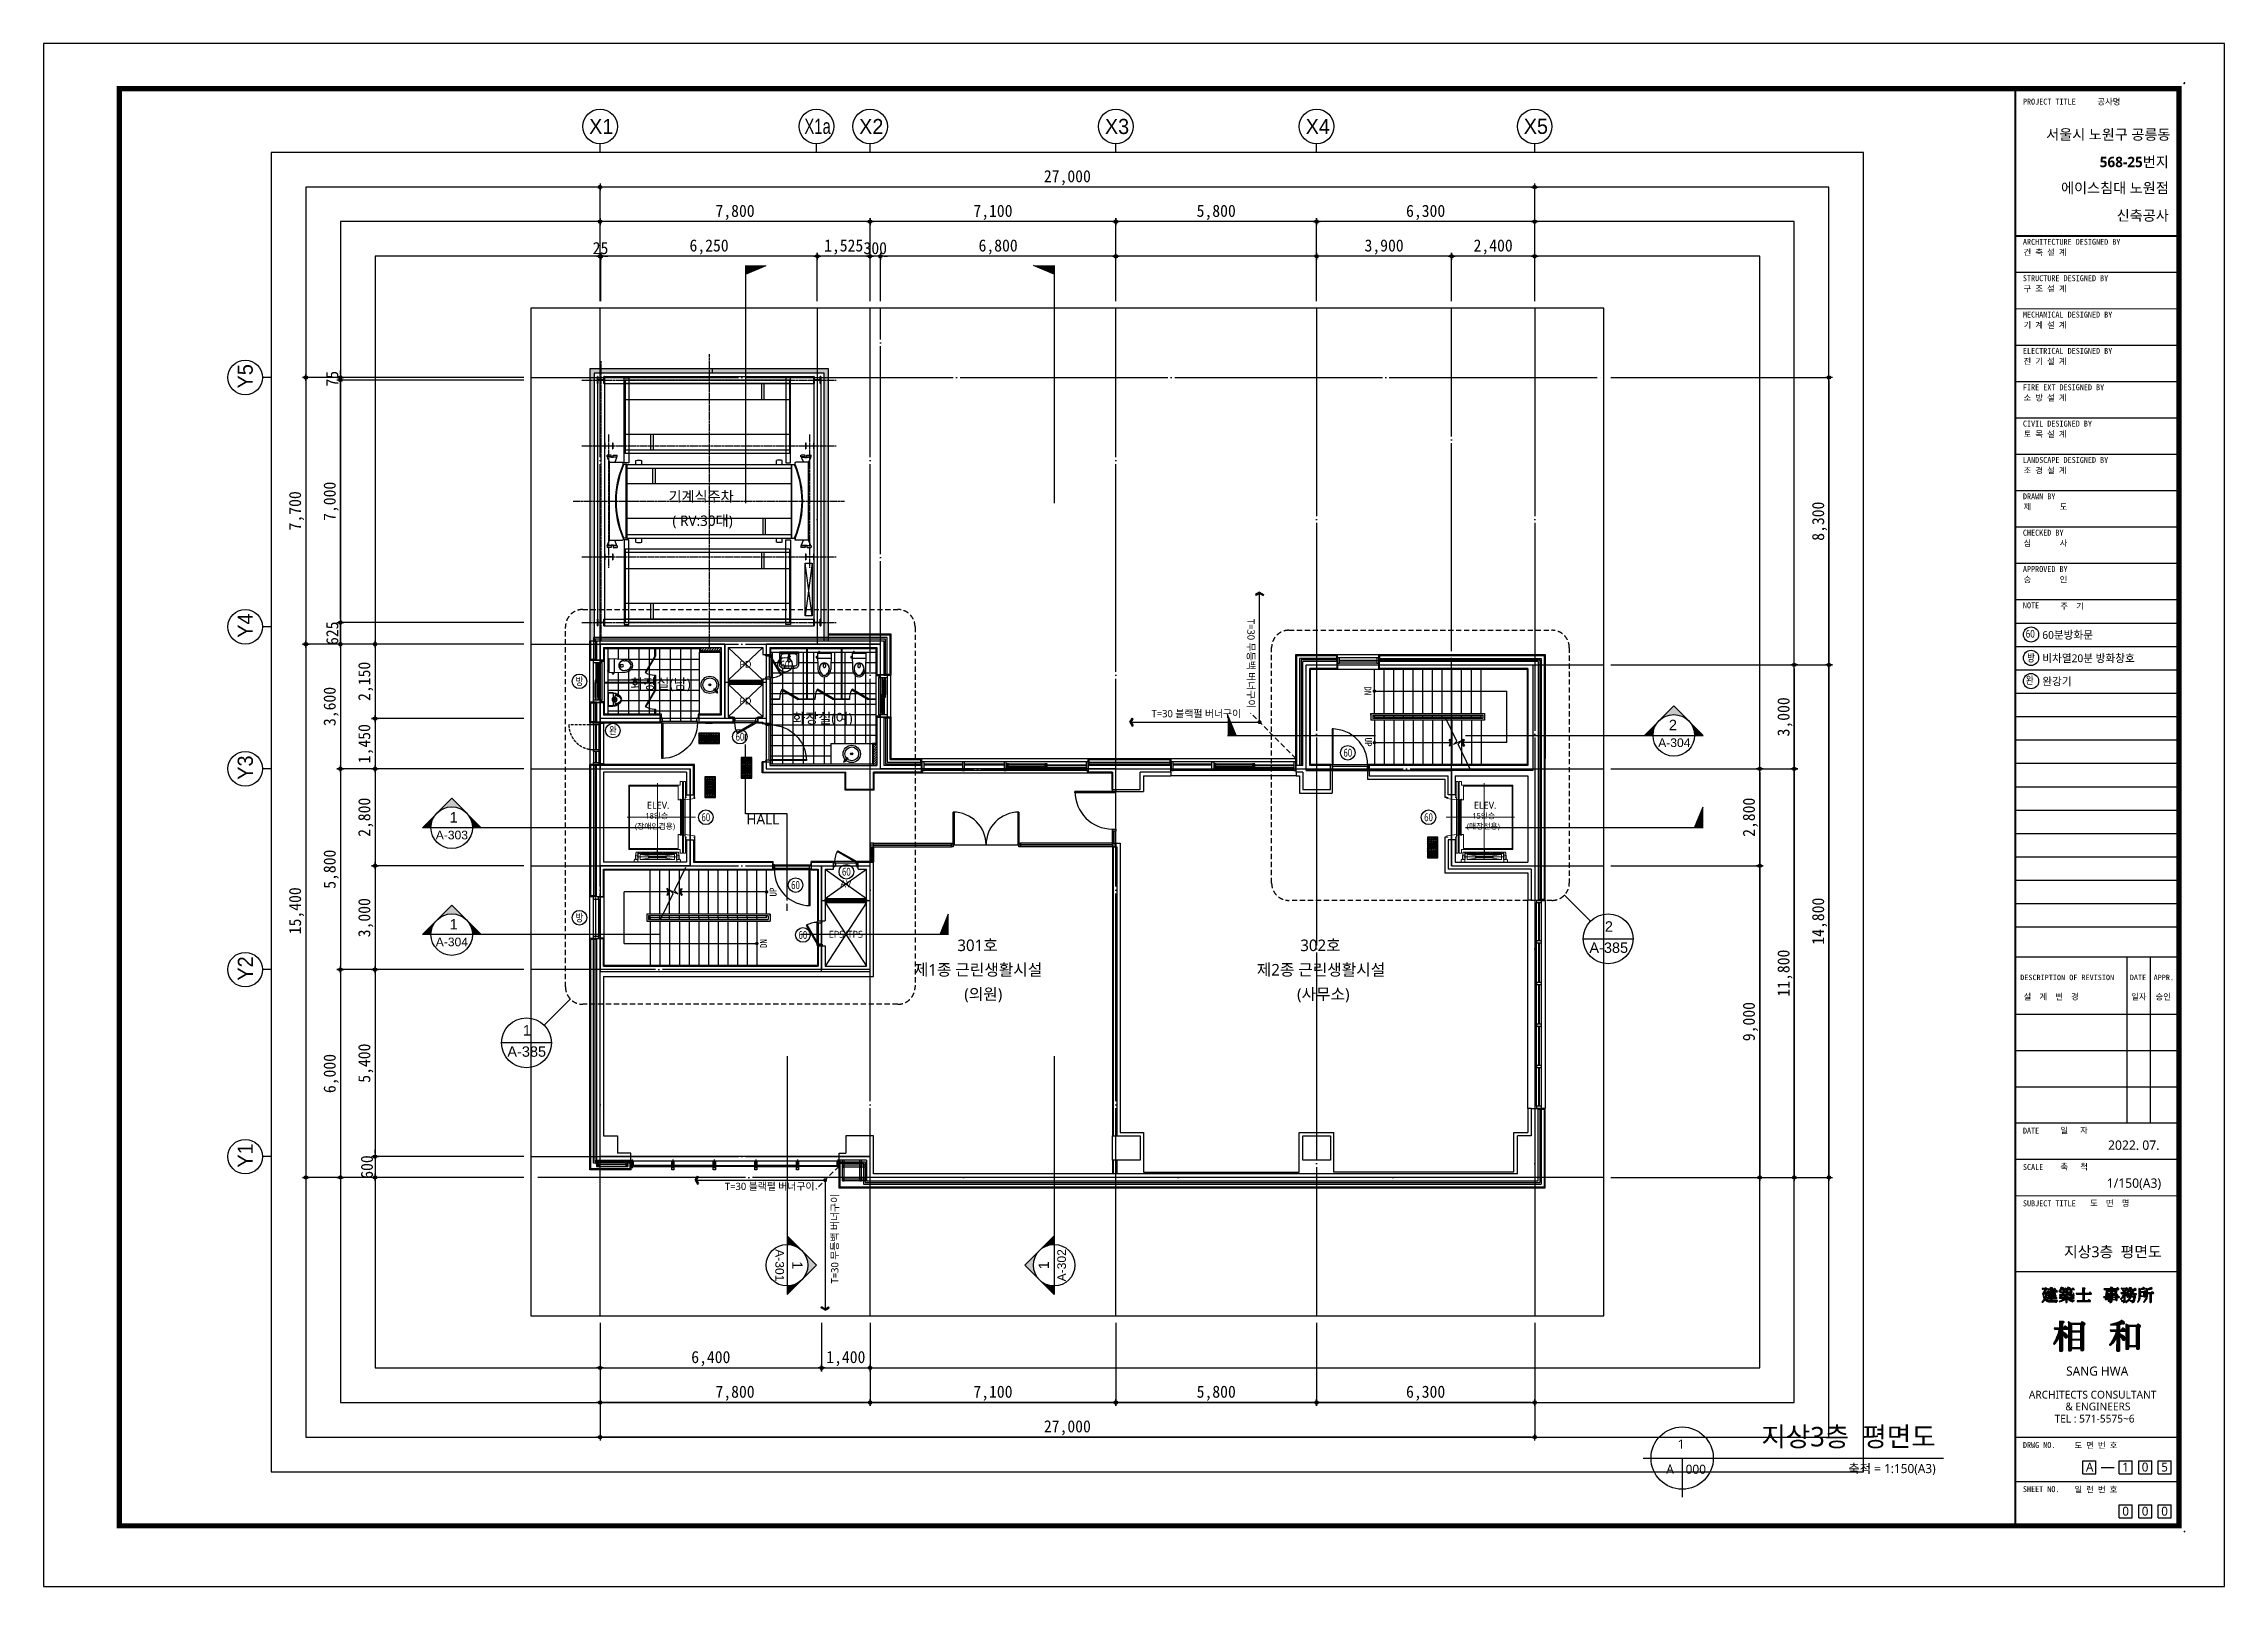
# Model space of a CAD drawing. Header units: millimetres. Extents: x 189000 to 252000, y 0 to 44550.
import ezdxf
from ezdxf.enums import TextEntityAlignment as Align

# ---------------------------------------------------------------- set-up
doc = ezdxf.new("R2010")
doc.units = ezdxf.units.MM
doc.header["$LTSCALE"] = 100
for name, pattern in [('CEN', [62, 60, -1, 0, -1]), ('CENTER', [66, 60, -2, 2, -2]), ('CENTER2', [1.125, 0.75, -0.125, 0.125, -0.125]), ('CHCENTER', [2.875, 2.5, -0.125, 0.125, -0.125]), ('DOT', [6.35, 0, -6.35]), ('HID', [2.3, 1.5, -0.8]), ('HIDDEN', [0.375, 0.25, -0.125]), ('도면0327-1$0$HID', [2.3, 1.5, -0.8])]:
    doc.linetypes.add(name, pattern=pattern)
for name, color, linetype in [('00', 7, 'Continuous'), ('1', 1, 'CHCENTER'), ('3', 5, 'Continuous'), ('A-EQP-TOILET', 6, 'Continuous'), ('A-MARK', 3, 'Continuous'), ('A-TITLE', 2, 'Continuous'), ('AA-DWXM-DOOR', 4, 'Continuous'), ('AA-DWXM-WIND', 4, 'Continuous'), ('CEN', 1, 'CEN'), ('COL', 2, 'Continuous'), ('DIM', 7, 'Continuous'), ('DW-STUD', 8, 'Continuous'), ('FIN', 5, 'Continuous'), ('FOR', 4, 'Continuous'), ('fur', 6, 'Continuous'), ('HAT', 5, 'Continuous'), ('insul', 8, 'Continuous'), ('L1', 8, 'Continuous'), ('PIPE-STEEL', 11, 'Continuous'), ('SYM', 7, 'Continuous'), ('TEX', 3, 'Continuous'), ('TEXT', 3, 'Continuous'), ('TEXT3', 7, 'Continuous'), ('W1', 3, 'Continuous'), ('WAL', 3, 'Continuous'), ('WID', 4, 'Continuous'), ('WIN', 4, 'Continuous'), ('방화문', 7, 'Continuous'), ('부분확대', 7, 'Continuous'), ('새로운 블럭$0$FOR', 4, 'Continuous'), ('장애인', 8, 'Continuous')]:
    doc.layers.add(name, color=color, linetype=linetype)
for name, color, linetype, lineweight in [('LAD-CEN', 1, 'CENTER2', 9), ('LAD-OUTLINE', 7, 'Continuous', 20), ('LAD-REFERENCE', 7, 'Continuous', 5), ('LAD-THINLINE', 7, 'Continuous', 9)]:
    doc.layers.add(name, color=color, linetype=linetype, lineweight=lineweight)
doc.layers.add('면적선', color=44, linetype='Continuous', plot=False)
doc.styles.add('buble', font='')
doc.styles.get("Standard").update_dxf_attribs({"font": 'Arial.ttf'})
doc.styles.add('돋움', font='')
doc.styles.add('돋음체', font='')
doc.styles.add('맑은 고딕', font='')
doc.styles.add('맑은고딕', font='')
doc.styles.add('새로운 블럭$0$돋음체', font='')
doc.styles.add('엑스포', font='')
doc.styles.add('울릉도L', font='')
doc.styles.get('buble').set_extended_font_data('HY울릉도L')
doc.styles.get('돋움').set_extended_font_data('DotumChe')
doc.styles.get('돋음체').set_extended_font_data('DotumChe')
doc.styles.get('맑은 고딕').set_extended_font_data('Malgun Gothic', bold=True)
doc.styles.get('맑은고딕').set_extended_font_data('Malgun Gothic')
doc.styles.get('새로운 블럭$0$돋음체').set_extended_font_data('DotumChe')
doc.styles.get('엑스포').set_extended_font_data('Malgun Gothic')
doc.styles.get('울릉도L').set_extended_font_data('Malgun Gothic')
doc.linetypes.add('BATTING', pattern='A,0.00254,-2.54,[134,ltypeshp.shx,S=2.54,R=0,X=-2.54,Y=0],-5.08,[134,ltypeshp.shx,S=2.54,R=180,X=2.54,Y=0],-2.54', length=10.16254)
doc.dimstyles.new('ISO-25', dxfattribs={"dimtxt": 2.5, "dimasz": 2.5, "dimexe": 1.25, "dimexo": 0.625, "dimtad": 1, "dimtxsty": 'Standard', "dimcen": 2.5, "dimadec": 0, "dimazin": 0, "dimtfac": 1, "dimtmove": 0, "dimatfit": 3, "dimfxl": 1, "dimarcsym": 0})

msp = doc.modelspace()

# ---------------------------------------------------------------- texts
at = {"layer": 'A-MARK'}
for s, height, p in [('2', 300, (236068.1, 24874.1)), ('A-304', 250, (236109.3, 24362.7)), ('1', 300, (200848.1, 22208.3)), ('A-303', 250, (200794, 21696.9)), ('1', 300, (200848.1, 19120)), ('A-304', 250, (200794, 18608.6))]:
    msp.add_text(s, height=height, dxfattribs=at).set_placement(p, align=Align.MIDDLE_CENTER)
for s, height, rotation, p in [('A-301', 250, 270, (210263.6, 9271.5)), ('A-302', 250, 90, (218408.9, 9271.5)), ('1', 300, 270, (210775, 9274.6)), ('1', 300, 90, (217892.9, 9274.6))]:
    msp.add_text(s, height=height, rotation=rotation, dxfattribs=at).set_placement(p, align=Align.MIDDLE_CENTER)
at = {"layer": 'A-TITLE', "style": '맑은고딕'}
msp.add_text('지상3층  평면도', height=562.5, dxfattribs=at).set_placement((243660.2, 3873.3), align=Align.BOTTOM_RIGHT)
at = {"layer": 'A-TITLE', "color": 0, "style": '맑은고딕'}
for s, p in [('1', (236304.3, 4109.7)), ('A', (235986.6, 3386.9)), ('000', (236729.8, 3382.7))]:
    msp.add_text(s, height=262.5, dxfattribs=at).set_placement(p, align=Align.MIDDLE_CENTER)
at = {"layer": 'A-TITLE', "color": 0, "style": '엑스포'}
msp.add_text('축척 = 1:150(A3)', height=262.5, dxfattribs=at).set_placement((243660.2, 3533.2), align=Align.TOP_RIGHT)
at = {"layer": 'DIM', "color": 3, "style": 'buble'}
for s, p in [('X1', (205109.5, 42159.1)), ('X2', (212909.5, 42159.1)), ('X3', (220009.5, 42159.1)), ('X4', (225809.5, 42159.1)), ('X5', (232109.5, 42159.1))]:
    msp.add_text(s, height=437.5, dxfattribs=at).set_placement(p, align=Align.MIDDLE)
at = {"layer": 'DIM', "color": 3, "style": 'buble', "width": 0.75}
msp.add_text('X1a', height=437.5, dxfattribs=at).set_placement((211359.5, 42159.1), align=Align.MIDDLE)
at = {"layer": 'DIM', "color": 3, "style": 'buble'}
for s, p in [('Y5', (194825.3, 34943.4)), ('Y4', (194825.3, 27743.4)), ('Y3', (194825.3, 23643.4)), ('Y2', (194825.3, 17843.4)), ('Y1', (194825.3, 12443.4))]:
    msp.add_text(s, height=437.5, rotation=90, dxfattribs=at).set_placement(p, align=Align.MIDDLE)
at = {"layer": 'TEX', "style": '맑은고딕'}
for rotation, p in [(270, (223776.2, 25353.2)), (90, (211959.7, 11332.7))]:
    msp.add_text('T=30 무등백 버너구이', height=208.333, rotation=rotation, dxfattribs=at).set_placement(p, align=Align.RIGHT)
at = {"layer": 'TEX', "color": 7, "style": '맑은고딕'}
for s, p in [('60분방화문', (246740.1, 27475.8)), ('비차열20분 방화창호', (246740.1, 26800.9)), ('완강기', (246740.1, 26131.6))]:
    msp.add_text(s, height=225, dxfattribs=at).set_placement(p, align=Align.MIDDLE_LEFT)
at = {"layer": 'TEX', "style": '맑은고딕'}
for p in [(223593.3, 25097.9), (211269.4, 11447.4)]:
    msp.add_text('T=30 블랙펄 버너구이', height=208.333, dxfattribs=at).set_placement(p, align=Align.RIGHT)
at = {"layer": 'TEX', "color": 7, "style": '맑은고딕'}
for s, height, p in [('(장애인겸용)', 160, (206083.3, 21870)), ('18인승', 160, (206385.3, 22170)), ('ELEV.', 200, (206429.7, 22456.8)), ('(매장전용)', 160, (230116.7, 21869.9)), ('15인승', 160, (230275.3, 22169.9)), ('ELEV.', 200, (230319.7, 22456.7))]:
    msp.add_text(s, height=height, dxfattribs=at).set_placement(p)
at = {"layer": 'TEXT', "color": 7, "style": '맑은고딕'}
for s, p in [('기계식주차', (207052.8, 31326.2)), ('( RV:30대)', (207165.6, 30623.7))]:
    msp.add_text(s, height=300, dxfattribs=at).set_placement(p)
for s, height, p in [('화장실(남)', 300, (205952.9, 26215.1)), ('화장실(여)', 300, (210628.6, 25219.2)), ('HALL', 300, (209303.3, 22303.1)), ('  301호', 333.33, (215172.9, 18678.6)), ('  302호', 333.33, (225078.9, 18678.6)), ('제1종 근린생활시설', 333.33, (214142, 17973)), ('제2종 근린생활시설', 333.33, (224048, 17973)), ('(의원)', 333.33, (215597, 17269.8)), ('(사무소)', 333.33, (225211.1, 17269.8))]:
    msp.add_text(s, height=height, dxfattribs=at).set_placement(p, align=Align.TOP_LEFT)
at = {"layer": 'TEXT', "color": 7, "style": '돋움'}
for s, rotation, p in [('DN', 270, (227156.6, 25990.4)), ('UP', 270, (227171, 24510.1)), ('UP', 90, (210173.9, 19920.6)), ('DN', 90, (209899.5, 18434.2))]:
    msp.add_text(s, height=200, rotation=rotation, dxfattribs=at).set_placement(p)
at = {"layer": 'TEXT', "color": 3, "style": '맑은고딕'}
for s, height, p in [('1/150(A3)', 270, (250173.6, 11509.7)), ('지상3층  평면도', 315, (250187.1, 9504.7))]:
    msp.add_text(s, height=height, dxfattribs=at).set_placement(p, align=Align.RIGHT)
at = {"layer": 'TEXT3', "style": '맑은고딕'}
for s, p in [('PD', (209275.3, 26625.4)), ('PD', (209275.3, 25567.9)), ('AV', (212175.3, 20287.9)), ('EPS/TPS', (212175.3, 18830.4))]:
    msp.add_text(s, height=200, dxfattribs=at).set_placement(p, align=Align.MIDDLE_CENTER)
at = {"layer": 'TEXT3', "color": 3, "style": '맑은고딕'}
for s, p in [('A', (248000.8, 3316.6)), ('1', (249050.8, 3316.6)), ('0', (249613.2, 3316.6)), ('5', (250175.7, 3316.6)), ('0', (249050.8, 2041.6)), ('0', (249613.2, 2041.6)), ('0', (250175.7, 2041.6))]:
    msp.add_text(s, height=258.7, dxfattribs=at).set_placement(p)
at = {"layer": '방화문', "style": '울릉도L', "width": 0.8}
for s, p in [('60', (246261.3, 27333.3)), (' 완', (246204.1, 25989))]:
    msp.add_text(s, height=220, dxfattribs=at).set_placement(p, align=Align.BOTTOM_LEFT)
at = {"layer": '방화문', "style": '울릉도L'}
for s, height, width, p in [('60', 225, 0.75, (210416.9, 26614.6)), ('방', 220, 0.8, (246414.2, 26811.6)), ('방', 225, 0.75, (204480.7, 26134.1)), ('완', 225, 0.75, (205446, 24712.5)), ('60', 225, 0.75, (209115.6, 24536.2)), ('60', 225, 0.75, (226676.5, 24073.2)), ('60', 225, 0.75, (208130.7, 22209.1)), ('60', 225, 0.75, (229009.1, 22209.1)), ('60', 225, 0.75, (210721.6, 20251.8)), ('60', 225, 0.75, (212191, 20636)), ('방', 225, 0.75, (204480.7, 19309.1)), ('60', 225, 0.75, (210933.6, 18810.9))]:
    msp.add_text(s, height=height, dxfattribs=dict(at, width=width)).set_placement(p, align=Align.MIDDLE_CENTER)
at = {"layer": '부분확대'}
for s, p in [('2', (234219.3, 19056.9)), ('A-385', (234214.8, 18443.2)), ('1', (202962.5, 16056.9)), ('A-385', (202955.7, 15443.2))]:
    msp.add_text(s, height=300, dxfattribs=at).set_placement(p, align=Align.MIDDLE_CENTER)

# ---------------------------------------------------------------- blocks, each defined once
blk = doc.blocks.new('*U14')
at = {"layer": 'LAD-OUTLINE'}
blk.add_line((0, 0), (80, 35), dxfattribs=at)
blk.add_lwpolyline([(80, 0), (80, 39), (150, 39), (110, -237), (80, -237), (80, -200)], dxfattribs=at)
blk = doc.blocks.new('*U15')
at = {"layer": 'LAD-OUTLINE'}
blk.add_line((0, 0), (-80, 35), dxfattribs=at)
blk.add_lwpolyline([(-80, 0), (-80, 39), (-150, 39), (-110, -237), (-80, -237), (-80, -200)], dxfattribs=at)
blk = doc.blocks.new('*U13')
at = {"layer": 'LAD-CEN', "ltscale": 200}
for p, q in [((0, 875), (0, -1100)), ((-1009, 0), (980, 0))]:
    blk.add_line(p, q, dxfattribs=at)
at = {"layer": 'LAD-OUTLINE'}
for points in [[(-1032, -730), (-1032, -660), (-930, -660), (-930, 825), (930, 825), (930, -660), (1032, -660), (1032, -730), (-1032, -730)], [(-900, -600), (-900, 800), (900, 800), (900, -600)], [(-900, -600), (-500, -600), (-500, -660), (-530, -660)], [(900, -600), (500, -600), (500, -660), (530, -660)], [(-570, -810), (-1032, -810), (-1032, -755), (1032, -755), (1032, -810), (570, -810)], [(-515, -665), (515, -665), (515, -700), (-515, -700), (-515, -665)], [(-515, -765), (515, -765), (515, -800), (-515, -800), (-515, -765)]]:
    blk.add_lwpolyline(points, dxfattribs=at)
blk = doc.blocks.new('LAD-RAIL-13K')
at = {"layer": 'LAD-THINLINE', "linetype": 'Continuous'}
for p, q in [((-40.801031, -53.720832), (-8.448969, -51.279167)), ((-4.75, -47.290511), (-4.75, -35.2)), ((4.75, -35.2), (4.75, -47.290511)), ((8.448969, -51.279167), (40.801031, -53.720832))]:
    blk.add_line(p, q, dxfattribs=at)
for points in [[(-7.95, -32), (-8, -32), (-8, -1), (-7, 0), (7, 0), (8, -1), (8, -32), (7.95, -32)], [(44.5, -57.709489), (44.5, -62), (-44.5, -62), (-44.5, -57.709489)]]:
    blk.add_lwpolyline(points, dxfattribs=at)
for centre, radius, start, end in [((-40.5, -57.709489), 4, 94.3160279995, 180), ((-8.75, -47.290511), 4, 274.3160279995, 0), ((-7.95, -35.2), 3.2, 0, 90), ((7.95, -35.2), 3.2, 90, 180), ((8.75, -47.290511), 4, 180, 265.6839720005), ((40.5, -57.709489), 4, 0, 85.6839720005)]:
    blk.add_arc(centre, radius, start, end, dxfattribs=at)
blk = doc.blocks.new('*U10')
at = {"layer": 'LAD-CEN', "ltscale": 10}
for p, q in [((-293, 636), (-277, 636)), ((-293, 601), (-277, 601)), ((-293, -601), (-277, -601)), ((-293, -636), (-277, -636))]:
    blk.add_line(p, q, dxfattribs=at)
at = {"layer": 'LAD-REFERENCE'}
for p, q in [((-211, 562), (0, 562)), ((-37, 556), (-37, -556)), ((0, 601), (0, -601)), ((-211, -562), (0, -562))]:
    blk.add_line(p, q, dxfattribs=at)
for points in [[(-83, 621), (-83, 621), (-88, 629), (-180, 629, -0.188811), (-194, 634), (-201, 641), (-228, 666), (-288, 666), (-288, 566), (-213, 566), (-83, 566)], [(-83, -621), (-83, -621), (-88, -629), (-180, -629, 0.188811), (-194, -634), (-201, -641), (-228, -666), (-288, -666), (-288, -566), (-213, -566), (-83, -566)]]:
    blk.add_lwpolyline(points, format="xyb", close=True, dxfattribs=at)
for points in [[(0, 556), (-211, 556), (-211, 621), (-20, 621), (0, 601)], [(0, -556), (-211, -556), (-211, -621), (-20, -621), (0, -601)]]:
    blk.add_lwpolyline(points, dxfattribs=at)
at = {"layer": 'LAD-THINLINE', "color": 2, "linetype": 'HIDDEN'}
for p, q in [((-282, 566), (-282, 666)), ((-6, -556), (-6, 556)), ((-282, -566), (-282, -666))]:
    blk.add_line(p, q, dxfattribs=at)
blk = doc.blocks.new('*U11')
at = {"layer": 'LAD-CEN', "linetype": 'CENTER'}
for p, q in [((75, 0), (-75, 0)), ((0, 586), (0, -586))]:
    blk.add_line(p, q, dxfattribs=at)
at = {"layer": 'LAD-THINLINE', "color": 5}
for p, q in [((-75, -500), (75, 500)), ((75, -500), (-75, 500)), ((-25, 262), (-25, 17)), ((-25, 262), (-22, 262)), ((-25, 262), (-22, 262)), ((-25, 262), (-22, 262)), ((-25, 262), (-22, 262)), ((-25, 17), (-22, 17)), ((-25, 17), (-22, 17)), ((-22, 262), (-22, 17)), ((-22, 262), (-21, 259)), ((-22, 262), (-21, 259)), ((-22, 17), (-21, 21)), ((-15, 260), (-12, 260)), ((-15, 260), (-12, 260)), ((-15, 260), (-15, 20)), ((-15, 260), (-9, 260)), ((-15, 260), (-9, 260)), ((-15, 20), (-9, 20)), ((-15, 20), (-9, 20)), ((-9, 260), (-9, 20)), ((-3, 260), (-3, 20)), ((3, 260), (-3, 260)), ((3, 260), (-3, 260)), ((3, 20), (-3, 20)), ((3, 260), (0, 260)), ((3, 260), (0, 260)), ((3, 260), (3, 20)), ((15, 260), (9, 260)), ((9, 260), (9, 20)), ((9, 260), (9, 20)), ((15, 20), (9, 20)), ((15, 260), (12, 260)), ((15, 260), (15, 20)), ((25, 262), (21, 262)), ((25, 262), (21, 262)), ((21, 262), (21, 17)), ((21, 262), (21, 259)), ((25, 262), (21, 262)), ((25, 262), (21, 262)), ((21, 262), (21, 259)), ((21, 17), (21, 21)), ((25, 17), (21, 17)), ((25, 17), (21, 17)), ((25, 262), (25, 17)), ((-25, -263), (-25, -18)), ((-25, -18), (-22, -18)), ((-25, -18), (-22, -18)), ((-25, -263), (-22, -263)), ((-25, -263), (-22, -263)), ((-25, -263), (-22, -263)), ((-25, -263), (-22, -263)), ((-22, -263), (-22, -18)), ((-22, -18), (-21, -21)), ((-22, -263), (-21, -260)), ((-22, -263), (-21, -260)), ((-15, -21), (-9, -21)), ((-15, -21), (-9, -21)), ((-15, -261), (-15, -21)), ((-15, -261), (-12, -261)), ((-15, -261), (-12, -261)), ((-15, -261), (-9, -261)), ((-15, -261), (-9, -261)), ((-9, -261), (-9, -21)), ((-3, -261), (-3, -21)), ((3, -21), (-3, -21)), ((3, -261), (-3, -261)), ((3, -261), (-3, -261)), ((3, -261), (0, -261)), ((3, -261), (0, -261)), ((3, -261), (3, -21)), ((15, -21), (9, -21)), ((9, -261), (9, -21)), ((9, -261), (9, -21)), ((15, -261), (9, -261)), ((15, -261), (12, -261)), ((15, -261), (15, -21)), ((21, -263), (21, -18)), ((25, -18), (21, -18)), ((25, -18), (21, -18)), ((21, -18), (21, -21)), ((21, -263), (21, -260)), ((21, -263), (21, -260)), ((25, -263), (21, -263)), ((25, -263), (21, -263)), ((25, -263), (21, -263)), ((25, -263), (21, -263)), ((25, -263), (25, -18))]:
    blk.add_line(p, q, dxfattribs=at)
at = {"layer": 'LAD-THINLINE'}
blk.add_lwpolyline([(-75, -500), (75, -500), (75, 500), (-75, 500)], close=True, dxfattribs=at)
at = {"layer": 'LAD-THINLINE', "color": 5}
for centre, start, end in [((-18, 260), 190.23668, 0), ((-18, 260), 190.23668, 0), ((-18, 20), 0, 169.76332), ((-6, 260), 180, 0), ((-6, 260), 180, 0), ((-6, 20), 0, 180), ((6, 260), 180, 0), ((6, 260), 180, 0), ((6, 20), 0, 180), ((18, 260), 180, 349.76332), ((18, 260), 180, 349.76332), ((18, 20), 10.23668, 180), ((-18, -21), 190.23668, 0), ((-18, -261), 0, 169.76332), ((-18, -261), 0, 169.76332), ((-6, -21), 180, 0), ((-6, -261), 0, 180), ((-6, -261), 0, 180), ((6, -21), 180, 0), ((6, -261), 0, 180), ((6, -261), 0, 180), ((18, -21), 180, 349.76332), ((18, -261), 10.23668, 180), ((18, -261), 10.23668, 180)]:
    blk.add_arc(centre, 3, start, end, dxfattribs=at)
blk = doc.blocks.new('1')
for name, p in [('*U11', (2386334, -4381467)), ('*U14', (2386831, -4382312)), ('*U15', (2388131, -4382312))]:
    blk.add_blockref(name, p)
at = {"rotation": 270}
blk.add_blockref('LAD-RAIL-13K', (2386531, -4381467), dxfattribs=at)
at = {"layer": 'L1'}
for name, p in [('*U10', (2386469, -4381467)), ('*U13', (2387481, -4381467))]:
    blk.add_blockref(name, p, dxfattribs=at)
blk = doc.blocks.new('새로운 블럭$0$arrow1')
for p, q in [((0, 0), (0.29, 0.5)), ((0, 0), (0.29, -0.5)), ((0.16, 0), (0.41, 0.43)), ((0.16, 0), (0.41, -0.43)), ((0.29, 0.5), (0.41, 0.43)), ((0.29, -0.5), (0.41, -0.43))]:
    blk.add_line(p, q)
blk = doc.blocks.new('Z_DOT')
at = {"layer": 'DIM', "color": 7}
for p, q in [((-1, 0), (1, 0)), ((0, -1), (0, 1))]:
    blk.add_line(p, q, dxfattribs=at)
for radius in [0.5, 0.25]:
    blk.add_circle((0, 0), radius, dxfattribs=at)
blk = doc.blocks.new('*D19')
at = {"layer": 'Defpoints', "color": 0, "transparency": 16777216}
for p in [(203075, 17809), (197575, 11809), (203075, 11809)]:
    blk.add_point(p, dxfattribs=at)
at = {"layer": 'DIM', "color": 6, "lineweight": -2, "transparency": 16777216}
for p, q in [((202875, 17809), (197575, 17809)), ((197575, 17709), (197575, 11909)), ((202875, 11809), (197575, 11809))]:
    blk.add_line(p, q, dxfattribs=at)
at = {"layer": 'DIM', "color": 6, "lineweight": -2, "transparency": 16777216, "xscale": 100, "yscale": 100, "zscale": 100}
for p, rotation in [((197575, 17809), 90), ((197575, 11809), 270)]:
    blk.add_blockref('Z_DOT', p, dxfattribs=dict(at, rotation=rotation))
at = {"layer": 'DIM', "color": 0, "transparency": 16777216, "insert": (197307, 14809), "char_height": 350, "attachment_point": 5, "rotation": 90, "style": '돋움'}
blk.add_mtext('6,000', dxfattribs=at)
blk = doc.blocks.new('*D20')
at = {"layer": 'Defpoints', "color": 0, "transparency": 16777216}
for p in [(203075, 23609), (197575, 17809), (203075, 17809)]:
    blk.add_point(p, dxfattribs=at)
at = {"layer": 'DIM', "color": 6, "lineweight": -2, "transparency": 16777216}
for p, q in [((202875, 23609), (197575, 23609)), ((197575, 23509), (197575, 17909)), ((202875, 17809), (197575, 17809))]:
    blk.add_line(p, q, dxfattribs=at)
at = {"layer": 'DIM', "color": 6, "lineweight": -2, "transparency": 16777216, "xscale": 100, "yscale": 100, "zscale": 100}
for p, rotation in [((197575, 23609), 90), ((197575, 17809), 270)]:
    blk.add_blockref('Z_DOT', p, dxfattribs=dict(at, rotation=rotation))
at = {"layer": 'DIM', "color": 0, "transparency": 16777216, "insert": (197307, 20709), "char_height": 350, "attachment_point": 5, "rotation": 90, "style": '돋움'}
blk.add_mtext('5,800', dxfattribs=at)
blk = doc.blocks.new('*D21')
at = {"layer": 'Defpoints', "color": 0, "transparency": 16777216}
for p in [(203075, 27209), (196575, 11809), (203075, 11809)]:
    blk.add_point(p, dxfattribs=at)
at = {"layer": 'DIM', "color": 6, "lineweight": -2, "transparency": 16777216}
for p, q in [((202875, 27209), (196575, 27209)), ((196575, 27109), (196575, 11909)), ((202875, 11809), (196575, 11809))]:
    blk.add_line(p, q, dxfattribs=at)
at = {"layer": 'DIM', "color": 6, "lineweight": -2, "transparency": 16777216, "xscale": 100, "yscale": 100, "zscale": 100}
for p, rotation in [((196575, 27209), 90), ((196575, 11809), 270)]:
    blk.add_blockref('Z_DOT', p, dxfattribs=dict(at, rotation=rotation))
at = {"layer": 'DIM', "color": 0, "transparency": 16777216, "insert": (196307, 19509), "char_height": 350, "attachment_point": 5, "rotation": 90, "style": '돋움'}
blk.add_mtext('15,400', dxfattribs=at)
blk = doc.blocks.new('*D22')
at = {"layer": 'Defpoints', "color": 0, "transparency": 16777216}
for p in [(203075, 27209), (197575, 23609), (203075, 23609)]:
    blk.add_point(p, dxfattribs=at)
at = {"layer": 'DIM', "color": 6, "lineweight": -2, "transparency": 16777216}
for p, q in [((202875, 27209), (197575, 27209)), ((197575, 27109), (197575, 23709)), ((202875, 23609), (197575, 23609))]:
    blk.add_line(p, q, dxfattribs=at)
at = {"layer": 'DIM', "color": 6, "lineweight": -2, "transparency": 16777216, "xscale": 100, "yscale": 100, "zscale": 100}
for p, rotation in [((197575, 27209), 90), ((197575, 23609), 270)]:
    blk.add_blockref('Z_DOT', p, dxfattribs=dict(at, rotation=rotation))
at = {"layer": 'DIM', "color": 0, "transparency": 16777216, "insert": (197307, 25409), "char_height": 350, "attachment_point": 5, "rotation": 90, "style": '돋움'}
blk.add_mtext('3,600', dxfattribs=at)
blk = doc.blocks.new('*D23')
at = {"layer": 'Defpoints', "color": 0, "transparency": 16777216}
for p in [(203075, 34909), (196575, 27209), (203075, 27209)]:
    blk.add_point(p, dxfattribs=at)
at = {"layer": 'DIM', "color": 6, "lineweight": -2, "transparency": 16777216}
for p, q in [((202875, 34909), (196575, 34909)), ((196575, 34809), (196575, 27309)), ((202875, 27209), (196575, 27209))]:
    blk.add_line(p, q, dxfattribs=at)
at = {"layer": 'DIM', "color": 6, "lineweight": -2, "transparency": 16777216, "xscale": 100, "yscale": 100, "zscale": 100}
for p, rotation in [((196575, 34909), 90), ((196575, 27209), 270)]:
    blk.add_blockref('Z_DOT', p, dxfattribs=dict(at, rotation=rotation))
at = {"layer": 'DIM', "color": 0, "transparency": 16777216, "insert": (196307, 31059), "char_height": 350, "attachment_point": 5, "rotation": 90, "style": '돋움'}
blk.add_mtext('7,700', dxfattribs=at)
blk = doc.blocks.new('*D24')
at = {"layer": 'Defpoints', "color": 0, "transparency": 16777216}
for p in [(212875, 39409), (212875, 36909), (219975, 36909)]:
    blk.add_point(p, dxfattribs=at)
at = {"layer": 'DIM', "color": 6, "lineweight": -2, "transparency": 16777216}
for p, q in [((212875, 37109), (212875, 39409)), ((219875, 39409), (212975, 39409)), ((219975, 37109), (219975, 39409))]:
    blk.add_line(p, q, dxfattribs=at)
at = {"layer": 'DIM', "color": 6, "lineweight": -2, "transparency": 16777216, "xscale": 100, "yscale": 100, "zscale": 100, "rotation": 180}
blk.add_blockref('Z_DOT', (212875, 39409), dxfattribs=at)
at = {"layer": 'DIM', "color": 6, "lineweight": -2, "transparency": 16777216, "xscale": 100, "yscale": 100, "zscale": 100}
blk.add_blockref('Z_DOT', (219975, 39409), dxfattribs=at)
at = {"layer": 'DIM', "color": 0, "transparency": 16777216, "insert": (216425, 39677), "char_height": 350, "attachment_point": 5, "style": '돋움'}
blk.add_mtext('7,100', dxfattribs=at)
blk = doc.blocks.new('*D25')
at = {"layer": 'Defpoints', "color": 0, "transparency": 16777216}
for p in [(219975, 39409), (219975, 36909), (225775, 36909)]:
    blk.add_point(p, dxfattribs=at)
at = {"layer": 'DIM', "color": 6, "lineweight": -2, "transparency": 16777216}
for p, q in [((219975, 37109), (219975, 39409)), ((225675, 39409), (220075, 39409)), ((225775, 37109), (225775, 39409))]:
    blk.add_line(p, q, dxfattribs=at)
at = {"layer": 'DIM', "color": 6, "lineweight": -2, "transparency": 16777216, "xscale": 100, "yscale": 100, "zscale": 100, "rotation": 180}
blk.add_blockref('Z_DOT', (219975, 39409), dxfattribs=at)
at = {"layer": 'DIM', "color": 6, "lineweight": -2, "transparency": 16777216, "xscale": 100, "yscale": 100, "zscale": 100}
blk.add_blockref('Z_DOT', (225775, 39409), dxfattribs=at)
at = {"layer": 'DIM', "color": 0, "transparency": 16777216, "insert": (222875, 39677), "char_height": 350, "attachment_point": 5, "style": '돋움'}
blk.add_mtext('5,800', dxfattribs=at)
blk = doc.blocks.new('*D26')
at = {"layer": 'Defpoints', "color": 0, "transparency": 16777216}
for p in [(225775, 38409), (225775, 36909), (229675, 36909)]:
    blk.add_point(p, dxfattribs=at)
at = {"layer": 'DIM', "color": 6, "lineweight": -2, "transparency": 16777216}
for p, q in [((225775, 37109), (225775, 38409)), ((229575, 38409), (225875, 38409)), ((229675, 37109), (229675, 38409))]:
    blk.add_line(p, q, dxfattribs=at)
at = {"layer": 'DIM', "color": 6, "lineweight": -2, "transparency": 16777216, "xscale": 100, "yscale": 100, "zscale": 100, "rotation": 180}
blk.add_blockref('Z_DOT', (225775, 38409), dxfattribs=at)
at = {"layer": 'DIM', "color": 6, "lineweight": -2, "transparency": 16777216, "xscale": 100, "yscale": 100, "zscale": 100}
blk.add_blockref('Z_DOT', (229675, 38409), dxfattribs=at)
at = {"layer": 'DIM', "color": 0, "transparency": 16777216, "insert": (227725, 38677), "char_height": 350, "attachment_point": 5, "style": '돋움'}
blk.add_mtext('3,900', dxfattribs=at)
blk = doc.blocks.new('*D27')
at = {"layer": 'Defpoints', "color": 0, "transparency": 16777216}
for p in [(229675, 38409), (229675, 36909), (232075, 36909)]:
    blk.add_point(p, dxfattribs=at)
at = {"layer": 'DIM', "color": 6, "lineweight": -2, "transparency": 16777216}
for p, q in [((229675, 37109), (229675, 38409)), ((231975, 38409), (229775, 38409)), ((232075, 37109), (232075, 38409))]:
    blk.add_line(p, q, dxfattribs=at)
at = {"layer": 'DIM', "color": 6, "lineweight": -2, "transparency": 16777216, "xscale": 100, "yscale": 100, "zscale": 100, "rotation": 180}
blk.add_blockref('Z_DOT', (229675, 38409), dxfattribs=at)
at = {"layer": 'DIM', "color": 6, "lineweight": -2, "transparency": 16777216, "xscale": 100, "yscale": 100, "zscale": 100}
blk.add_blockref('Z_DOT', (232075, 38409), dxfattribs=at)
at = {"layer": 'DIM', "color": 0, "transparency": 16777216, "insert": (230875, 38677), "char_height": 350, "attachment_point": 5, "style": '돋움'}
blk.add_mtext('2,400', dxfattribs=at)
blk = doc.blocks.new('*D28')
at = {"layer": 'Defpoints', "color": 0, "transparency": 16777216}
for p in [(225775, 39409), (225775, 36909), (232075, 36909)]:
    blk.add_point(p, dxfattribs=at)
at = {"layer": 'DIM', "color": 6, "lineweight": -2, "transparency": 16777216}
for p, q in [((225775, 37109), (225775, 39409)), ((231975, 39409), (225875, 39409)), ((232075, 37109), (232075, 39409))]:
    blk.add_line(p, q, dxfattribs=at)
at = {"layer": 'DIM', "color": 6, "lineweight": -2, "transparency": 16777216, "xscale": 100, "yscale": 100, "zscale": 100, "rotation": 180}
blk.add_blockref('Z_DOT', (225775, 39409), dxfattribs=at)
at = {"layer": 'DIM', "color": 6, "lineweight": -2, "transparency": 16777216, "xscale": 100, "yscale": 100, "zscale": 100}
blk.add_blockref('Z_DOT', (232075, 39409), dxfattribs=at)
at = {"layer": 'DIM', "color": 0, "transparency": 16777216, "insert": (228925, 39677), "char_height": 350, "attachment_point": 5, "style": '돋움'}
blk.add_mtext('6,300', dxfattribs=at)
blk = doc.blocks.new('*D29')
at = {"layer": 'Defpoints', "color": 0, "transparency": 16777216}
for p in [(205075, 40409), (205075, 36909), (232075, 36909)]:
    blk.add_point(p, dxfattribs=at)
at = {"layer": 'DIM', "color": 6, "lineweight": -2, "transparency": 16777216}
for p, q in [((205075, 37109), (205075, 40409)), ((231975, 40409), (205175, 40409)), ((232075, 37109), (232075, 40409))]:
    blk.add_line(p, q, dxfattribs=at)
at = {"layer": 'DIM', "color": 6, "lineweight": -2, "transparency": 16777216, "xscale": 100, "yscale": 100, "zscale": 100, "rotation": 180}
blk.add_blockref('Z_DOT', (205075, 40409), dxfattribs=at)
at = {"layer": 'DIM', "color": 6, "lineweight": -2, "transparency": 16777216, "xscale": 100, "yscale": 100, "zscale": 100}
blk.add_blockref('Z_DOT', (232075, 40409), dxfattribs=at)
at = {"layer": 'DIM', "color": 0, "transparency": 16777216, "insert": (218575, 40677), "char_height": 350, "attachment_point": 5, "style": '돋움'}
blk.add_mtext('27,000', dxfattribs=at)
blk = doc.blocks.new('*D30')
at = {"layer": 'Defpoints', "color": 0, "transparency": 16777216}
for p in [(234075, 23609), (234075, 11809), (239575, 11809)]:
    blk.add_point(p, dxfattribs=at)
at = {"layer": 'DIM', "color": 6, "lineweight": -2, "transparency": 16777216}
for p, q in [((234275, 23609), (239575, 23609)), ((239575, 23509), (239575, 11909)), ((234275, 11809), (239575, 11809))]:
    blk.add_line(p, q, dxfattribs=at)
at = {"layer": 'DIM', "color": 6, "lineweight": -2, "transparency": 16777216, "xscale": 100, "yscale": 100, "zscale": 100}
for p, rotation in [((239575, 23609), 90), ((239575, 11809), 270)]:
    blk.add_blockref('Z_DOT', p, dxfattribs=dict(at, rotation=rotation))
at = {"layer": 'DIM', "color": 0, "transparency": 16777216, "insert": (239307, 17709), "char_height": 350, "attachment_point": 5, "rotation": 90, "style": '돋움'}
blk.add_mtext('11,800', dxfattribs=at)
blk = doc.blocks.new('*D31')
at = {"layer": 'Defpoints', "color": 0, "transparency": 16777216}
for p in [(234075, 26609), (234075, 11809), (240575, 11809)]:
    blk.add_point(p, dxfattribs=at)
at = {"layer": 'DIM', "color": 6, "lineweight": -2, "transparency": 16777216}
for p, q in [((234275, 26609), (240575, 26609)), ((240575, 26509), (240575, 11909)), ((234275, 11809), (240575, 11809))]:
    blk.add_line(p, q, dxfattribs=at)
at = {"layer": 'DIM', "color": 6, "lineweight": -2, "transparency": 16777216, "xscale": 100, "yscale": 100, "zscale": 100}
for p, rotation in [((240575, 26609), 90), ((240575, 11809), 270)]:
    blk.add_blockref('Z_DOT', p, dxfattribs=dict(at, rotation=rotation))
at = {"layer": 'DIM', "color": 0, "transparency": 16777216, "insert": (240307, 19209), "char_height": 350, "attachment_point": 5, "rotation": 90, "style": '돋움'}
blk.add_mtext('14,800', dxfattribs=at)
blk = doc.blocks.new('*D32')
at = {"layer": 'Defpoints', "color": 0, "transparency": 16777216}
for p in [(234075, 26609), (234075, 23609), (239575, 23609)]:
    blk.add_point(p, dxfattribs=at)
at = {"layer": 'DIM', "color": 6, "lineweight": -2, "transparency": 16777216}
for p, q in [((234275, 26609), (239575, 26609)), ((239575, 26509), (239575, 23709)), ((234275, 23609), (239575, 23609))]:
    blk.add_line(p, q, dxfattribs=at)
at = {"layer": 'DIM', "color": 6, "lineweight": -2, "transparency": 16777216, "xscale": 100, "yscale": 100, "zscale": 100}
for p, rotation in [((239575, 26609), 90), ((239575, 23609), 270)]:
    blk.add_blockref('Z_DOT', p, dxfattribs=dict(at, rotation=rotation))
at = {"layer": 'DIM', "color": 0, "transparency": 16777216, "insert": (239307, 25109), "char_height": 350, "attachment_point": 5, "rotation": 90, "style": '돋움'}
blk.add_mtext('3,000', dxfattribs=at)
blk = doc.blocks.new('*D33')
at = {"layer": 'Defpoints', "color": 0, "transparency": 16777216}
for p in [(205075, 7809), (212875, 7809), (205075, 5309)]:
    blk.add_point(p, dxfattribs=at)
at = {"layer": 'DIM', "color": 6, "lineweight": -2, "transparency": 16777216}
for p, q in [((205075, 7609), (205075, 5309)), ((212875, 7609), (212875, 5309)), ((212775, 5309), (205175, 5309))]:
    blk.add_line(p, q, dxfattribs=at)
at = {"layer": 'DIM', "color": 6, "lineweight": -2, "transparency": 16777216, "xscale": 100, "yscale": 100, "zscale": 100, "rotation": 180}
blk.add_blockref('Z_DOT', (205075, 5309), dxfattribs=at)
at = {"layer": 'DIM', "color": 6, "lineweight": -2, "transparency": 16777216, "xscale": 100, "yscale": 100, "zscale": 100}
blk.add_blockref('Z_DOT', (212875, 5309), dxfattribs=at)
at = {"layer": 'DIM', "color": 0, "transparency": 16777216, "insert": (208975, 5577), "char_height": 350, "attachment_point": 5, "style": '돋움'}
blk.add_mtext('7,800', dxfattribs=at)
blk = doc.blocks.new('*D34')
at = {"layer": 'Defpoints', "color": 0, "transparency": 16777216}
for p in [(212875, 7809), (219975, 7809), (212875, 5309)]:
    blk.add_point(p, dxfattribs=at)
at = {"layer": 'DIM', "color": 6, "lineweight": -2, "transparency": 16777216}
for p, q in [((212875, 7609), (212875, 5309)), ((219975, 7609), (219975, 5309)), ((219875, 5309), (212975, 5309))]:
    blk.add_line(p, q, dxfattribs=at)
at = {"layer": 'DIM', "color": 6, "lineweight": -2, "transparency": 16777216, "xscale": 100, "yscale": 100, "zscale": 100, "rotation": 180}
blk.add_blockref('Z_DOT', (212875, 5309), dxfattribs=at)
at = {"layer": 'DIM', "color": 6, "lineweight": -2, "transparency": 16777216, "xscale": 100, "yscale": 100, "zscale": 100}
blk.add_blockref('Z_DOT', (219975, 5309), dxfattribs=at)
at = {"layer": 'DIM', "color": 0, "transparency": 16777216, "insert": (216425, 5577), "char_height": 350, "attachment_point": 5, "style": '돋움'}
blk.add_mtext('7,100', dxfattribs=at)
blk = doc.blocks.new('*D35')
at = {"layer": 'Defpoints', "color": 0, "transparency": 16777216}
for p in [(219975, 7809), (225775, 7809), (219975, 5309)]:
    blk.add_point(p, dxfattribs=at)
at = {"layer": 'DIM', "color": 6, "lineweight": -2, "transparency": 16777216}
for p, q in [((219975, 7609), (219975, 5309)), ((225775, 7609), (225775, 5309)), ((225675, 5309), (220075, 5309))]:
    blk.add_line(p, q, dxfattribs=at)
at = {"layer": 'DIM', "color": 6, "lineweight": -2, "transparency": 16777216, "xscale": 100, "yscale": 100, "zscale": 100, "rotation": 180}
blk.add_blockref('Z_DOT', (219975, 5309), dxfattribs=at)
at = {"layer": 'DIM', "color": 6, "lineweight": -2, "transparency": 16777216, "xscale": 100, "yscale": 100, "zscale": 100}
blk.add_blockref('Z_DOT', (225775, 5309), dxfattribs=at)
at = {"layer": 'DIM', "color": 0, "transparency": 16777216, "insert": (222875, 5577), "char_height": 350, "attachment_point": 5, "style": '돋움'}
blk.add_mtext('5,800', dxfattribs=at)
blk = doc.blocks.new('*D36')
at = {"layer": 'Defpoints', "color": 0, "transparency": 16777216}
for p in [(225775, 7809), (232075, 7809), (225775, 5309)]:
    blk.add_point(p, dxfattribs=at)
at = {"layer": 'DIM', "color": 6, "lineweight": -2, "transparency": 16777216}
for p, q in [((225775, 7609), (225775, 5309)), ((232075, 7609), (232075, 5309)), ((231975, 5309), (225875, 5309))]:
    blk.add_line(p, q, dxfattribs=at)
at = {"layer": 'DIM', "color": 6, "lineweight": -2, "transparency": 16777216, "xscale": 100, "yscale": 100, "zscale": 100, "rotation": 180}
blk.add_blockref('Z_DOT', (225775, 5309), dxfattribs=at)
at = {"layer": 'DIM', "color": 6, "lineweight": -2, "transparency": 16777216, "xscale": 100, "yscale": 100, "zscale": 100}
blk.add_blockref('Z_DOT', (232075, 5309), dxfattribs=at)
at = {"layer": 'DIM', "color": 0, "transparency": 16777216, "insert": (228925, 5577), "char_height": 350, "attachment_point": 5, "style": '돋움'}
blk.add_mtext('6,300', dxfattribs=at)
blk = doc.blocks.new('*D37')
at = {"layer": 'Defpoints', "color": 0, "transparency": 16777216}
for p in [(205075, 7809), (232075, 7809), (205075, 4309)]:
    blk.add_point(p, dxfattribs=at)
at = {"layer": 'DIM', "color": 6, "lineweight": -2, "transparency": 16777216}
for p, q in [((205075, 7609), (205075, 4309)), ((232075, 7609), (232075, 4309)), ((231975, 4309), (205175, 4309))]:
    blk.add_line(p, q, dxfattribs=at)
at = {"layer": 'DIM', "color": 6, "lineweight": -2, "transparency": 16777216, "xscale": 100, "yscale": 100, "zscale": 100, "rotation": 180}
blk.add_blockref('Z_DOT', (205075, 4309), dxfattribs=at)
at = {"layer": 'DIM', "color": 6, "lineweight": -2, "transparency": 16777216, "xscale": 100, "yscale": 100, "zscale": 100}
blk.add_blockref('Z_DOT', (232075, 4309), dxfattribs=at)
at = {"layer": 'DIM', "color": 0, "transparency": 16777216, "insert": (218575, 4577), "char_height": 350, "attachment_point": 5, "style": '돋움'}
blk.add_mtext('27,000', dxfattribs=at)
blk = doc.blocks.new('*D38')
at = {"layer": 'Defpoints', "color": 0, "transparency": 16777216}
for p in [(234075, 20809), (234075, 11809), (238575, 11809)]:
    blk.add_point(p, dxfattribs=at)
at = {"layer": 'DIM', "color": 6, "lineweight": -2, "transparency": 16777216}
for p, q in [((234275, 20809), (238575, 20809)), ((238575, 20709), (238575, 11909)), ((234275, 11809), (238575, 11809))]:
    blk.add_line(p, q, dxfattribs=at)
at = {"layer": 'DIM', "color": 6, "lineweight": -2, "transparency": 16777216, "xscale": 100, "yscale": 100, "zscale": 100}
for p, rotation in [((238575, 20809), 90), ((238575, 11809), 270)]:
    blk.add_blockref('Z_DOT', p, dxfattribs=dict(at, rotation=rotation))
at = {"layer": 'DIM', "color": 0, "transparency": 16777216, "insert": (238307, 16309), "char_height": 350, "attachment_point": 5, "rotation": 90, "style": '돋움'}
blk.add_mtext('9,000', dxfattribs=at)
blk = doc.blocks.new('*D39')
at = {"layer": 'Defpoints', "color": 0, "transparency": 16777216}
for p in [(234075, 23609), (234075, 20809), (238575, 20809)]:
    blk.add_point(p, dxfattribs=at)
at = {"layer": 'DIM', "color": 6, "lineweight": -2, "transparency": 16777216}
for p, q in [((234275, 23609), (238575, 23609)), ((238575, 23509), (238575, 20909)), ((234275, 20809), (238575, 20809))]:
    blk.add_line(p, q, dxfattribs=at)
at = {"layer": 'DIM', "color": 6, "lineweight": -2, "transparency": 16777216, "xscale": 100, "yscale": 100, "zscale": 100}
for p, rotation in [((238575, 23609), 90), ((238575, 20809), 270)]:
    blk.add_blockref('Z_DOT', p, dxfattribs=dict(at, rotation=rotation))
at = {"layer": 'DIM', "color": 0, "transparency": 16777216, "insert": (238307, 22209), "char_height": 350, "attachment_point": 5, "rotation": 90, "style": '돋움'}
blk.add_mtext('2,800', dxfattribs=at)
blk = doc.blocks.new('*D40')
at = {"layer": 'Defpoints', "color": 0, "transparency": 16777216}
for p in [(234075, 34909), (234075, 26609), (240575, 26609)]:
    blk.add_point(p, dxfattribs=at)
at = {"layer": 'DIM', "color": 6, "lineweight": -2, "transparency": 16777216}
for p, q in [((234275, 34909), (240575, 34909)), ((240575, 34809), (240575, 26709)), ((234275, 26609), (240575, 26609))]:
    blk.add_line(p, q, dxfattribs=at)
at = {"layer": 'DIM', "color": 6, "lineweight": -2, "transparency": 16777216, "xscale": 100, "yscale": 100, "zscale": 100}
for p, rotation in [((240575, 34909), 90), ((240575, 26609), 270)]:
    blk.add_blockref('Z_DOT', p, dxfattribs=dict(at, rotation=rotation))
at = {"layer": 'DIM', "color": 0, "transparency": 16777216, "insert": (240307, 30759), "char_height": 350, "attachment_point": 5, "rotation": 90, "style": '돋움'}
blk.add_mtext('8,300', dxfattribs=at)
blk = doc.blocks.new('*D41')
at = {"layer": 'Defpoints', "color": 0, "transparency": 16777216}
for p in [(203075, 20809), (198575, 17809), (203075, 17809)]:
    blk.add_point(p, dxfattribs=at)
at = {"layer": 'DIM', "color": 6, "lineweight": -2, "transparency": 16777216}
for p, q in [((202875, 20809), (198575, 20809)), ((198575, 20709), (198575, 17909)), ((202875, 17809), (198575, 17809))]:
    blk.add_line(p, q, dxfattribs=at)
at = {"layer": 'DIM', "color": 6, "lineweight": -2, "transparency": 16777216, "xscale": 100, "yscale": 100, "zscale": 100}
for p, rotation in [((198575, 20809), 90), ((198575, 17809), 270)]:
    blk.add_blockref('Z_DOT', p, dxfattribs=dict(at, rotation=rotation))
at = {"layer": 'DIM', "color": 0, "transparency": 16777216, "insert": (198307, 19309), "char_height": 350, "attachment_point": 5, "rotation": 90, "style": '돋움'}
blk.add_mtext('3,000', dxfattribs=at)
blk = doc.blocks.new('*D42')
at = {"layer": 'Defpoints', "color": 0, "transparency": 16777216}
for p in [(203075, 23609), (198575, 20809), (203075, 20809)]:
    blk.add_point(p, dxfattribs=at)
at = {"layer": 'DIM', "color": 6, "lineweight": -2, "transparency": 16777216}
for p, q in [((202875, 23609), (198575, 23609)), ((198575, 23509), (198575, 20909)), ((202875, 20809), (198575, 20809))]:
    blk.add_line(p, q, dxfattribs=at)
at = {"layer": 'DIM', "color": 6, "lineweight": -2, "transparency": 16777216, "xscale": 100, "yscale": 100, "zscale": 100}
for p, rotation in [((198575, 23609), 90), ((198575, 20809), 270)]:
    blk.add_blockref('Z_DOT', p, dxfattribs=dict(at, rotation=rotation))
at = {"layer": 'DIM', "color": 0, "transparency": 16777216, "insert": (198307, 22209), "char_height": 350, "attachment_point": 5, "rotation": 90, "style": '돋움'}
blk.add_mtext('2,800', dxfattribs=at)
blk = doc.blocks.new('*D43')
at = {"layer": 'Defpoints', "color": 0, "transparency": 16777216}
for p in [(205075, 39409), (205075, 36909), (212875, 36909)]:
    blk.add_point(p, dxfattribs=at)
at = {"layer": 'DIM', "color": 6, "lineweight": -2, "transparency": 16777216}
for p, q in [((205075, 37109), (205075, 39409)), ((212775, 39409), (205175, 39409)), ((212875, 37109), (212875, 39409))]:
    blk.add_line(p, q, dxfattribs=at)
at = {"layer": 'DIM', "color": 6, "lineweight": -2, "transparency": 16777216, "xscale": 100, "yscale": 100, "zscale": 100, "rotation": 180}
blk.add_blockref('Z_DOT', (205075, 39409), dxfattribs=at)
at = {"layer": 'DIM', "color": 6, "lineweight": -2, "transparency": 16777216, "xscale": 100, "yscale": 100, "zscale": 100}
blk.add_blockref('Z_DOT', (212875, 39409), dxfattribs=at)
at = {"layer": 'DIM', "color": 0, "transparency": 16777216, "insert": (208975, 39677), "char_height": 350, "attachment_point": 5, "style": '돋움'}
blk.add_mtext('7,800', dxfattribs=at)
blk = doc.blocks.new('*D44')
at = {"layer": 'Defpoints', "color": 0, "transparency": 16777216}
for p in [(203075, 12409), (198575, 11809), (203075, 11809)]:
    blk.add_point(p, dxfattribs=at)
at = {"layer": 'DIM', "color": 6, "lineweight": -2, "transparency": 16777216}
for p, q in [((198575, 12509), (198575, 12609)), ((202875, 12409), (198575, 12409)), ((198575, 12409), (198575, 11809)), ((202875, 11809), (198575, 11809)), ((198575, 11709), (198575, 11609))]:
    blk.add_line(p, q, dxfattribs=at)
at = {"layer": 'DIM', "color": 6, "lineweight": -2, "transparency": 16777216, "xscale": 100, "yscale": 100, "zscale": 100}
for p, rotation in [((198575, 12409), 270), ((198575, 11809), 89.99999999999999)]:
    blk.add_blockref('Z_DOT', p, dxfattribs=dict(at, rotation=rotation))
at = {"layer": 'DIM', "color": 0, "transparency": 16777216, "insert": (198340, 12109), "char_height": 350, "attachment_point": 5, "rotation": 90, "style": '돋움'}
blk.add_mtext('600', dxfattribs=at)
blk = doc.blocks.new('*D45')
at = {"layer": 'Defpoints', "color": 0, "transparency": 16777216}
for p in [(203075, 17809), (198575, 12409), (203075, 12409)]:
    blk.add_point(p, dxfattribs=at)
at = {"layer": 'DIM', "color": 6, "lineweight": -2, "transparency": 16777216}
for p, q in [((202875, 17809), (198575, 17809)), ((198575, 17709), (198575, 12509)), ((202875, 12409), (198575, 12409))]:
    blk.add_line(p, q, dxfattribs=at)
at = {"layer": 'DIM', "color": 6, "lineweight": -2, "transparency": 16777216, "xscale": 100, "yscale": 100, "zscale": 100}
for p, rotation in [((198575, 17809), 90), ((198575, 12409), 270)]:
    blk.add_blockref('Z_DOT', p, dxfattribs=dict(at, rotation=rotation))
at = {"layer": 'DIM', "color": 0, "transparency": 16777216, "insert": (198307, 15109), "char_height": 350, "attachment_point": 5, "rotation": 90, "style": '돋움'}
blk.add_mtext('5,400', dxfattribs=at)
blk = doc.blocks.new('A$C741C417D')
at = {"layer": 'AA-DWXM-DOOR', "color": 8}
for p, q in [((-665, 190), (-35, 190)), ((-665, 145), (-35, 145))]:
    blk.add_line(p, q, dxfattribs=at)
at = {"layer": 'AA-DWXM-DOOR'}
for points in [[(-700, 40), (-700, 190), (-665, 190), (-665, 145), (-650, 145), (-650, 85), (-665, 40), (-665, 40)], [(-650, 164), (-104, 479), (-119, 505), (-665, 190)], [(0, 40), (0, 190), (-35, 190), (-35, 145), (-50, 145), (-50, 85), (-35, 40), (-35, 40)]]:
    blk.add_lwpolyline(points, close=True, dxfattribs=at)
at = {"layer": 'AA-DWXM-DOOR', "color": 16}
blk.add_arc((-665, 190), 630, 0, 29.99995, dxfattribs=at)
blk = doc.blocks.new('*D46')
at = {"layer": 'Defpoints', "color": 0, "transparency": 16777216}
for p in [(212875, 38409), (212875, 36909), (213175, 36909)]:
    blk.add_point(p, dxfattribs=at)
at = {"layer": 'DIM', "color": 6, "lineweight": -2, "transparency": 16777216}
for p, q in [((212775, 38409), (212675, 38409)), ((212875, 37109), (212875, 38409)), ((213175, 38409), (212875, 38409)), ((213175, 37109), (213175, 38409)), ((213275, 38409), (213375, 38409))]:
    blk.add_line(p, q, dxfattribs=at)
at = {"layer": 'DIM', "color": 6, "lineweight": -2, "transparency": 16777216, "xscale": 100, "yscale": 100, "zscale": 100}
blk.add_blockref('Z_DOT', (212875, 38409), dxfattribs=at)
at = {"layer": 'DIM', "color": 6, "lineweight": -2, "transparency": 16777216, "xscale": 100, "yscale": 100, "zscale": 100, "rotation": 180}
blk.add_blockref('Z_DOT', (213175, 38409), dxfattribs=at)
at = {"layer": 'DIM', "color": 0, "transparency": 16777216, "insert": (213025, 38644), "char_height": 350, "attachment_point": 5, "style": '돋움'}
blk.add_mtext('300', dxfattribs=at)
blk = doc.blocks.new('*D47')
at = {"layer": 'Defpoints', "color": 0, "transparency": 16777216}
for p in [(213175, 38409), (213175, 36909), (219975, 36909)]:
    blk.add_point(p, dxfattribs=at)
at = {"layer": 'DIM', "color": 6, "lineweight": -2, "transparency": 16777216}
for p, q in [((213175, 37109), (213175, 38409)), ((219875, 38409), (213275, 38409)), ((219975, 37109), (219975, 38409))]:
    blk.add_line(p, q, dxfattribs=at)
at = {"layer": 'DIM', "color": 6, "lineweight": -2, "transparency": 16777216, "xscale": 100, "yscale": 100, "zscale": 100, "rotation": 180}
blk.add_blockref('Z_DOT', (213175, 38409), dxfattribs=at)
at = {"layer": 'DIM', "color": 6, "lineweight": -2, "transparency": 16777216, "xscale": 100, "yscale": 100, "zscale": 100}
blk.add_blockref('Z_DOT', (219975, 38409), dxfattribs=at)
at = {"layer": 'DIM', "color": 0, "transparency": 16777216, "insert": (216575, 38677), "char_height": 350, "attachment_point": 5, "style": '돋움'}
blk.add_mtext('6,800', dxfattribs=at)
blk = doc.blocks.new('A$C0DB842BB')
for p in [(61838, 43400), (61852, 43414), (61852, 1586)]:
    blk.add_point(p)
at = {"layer": 'FOR', "color": 9}
for p, q in [((56963, 27817), (61688, 27817)), ((56963, 27142), (61688, 27142)), ((56963, 26467), (61688, 26467)), ((56963, 25792), (61688, 25792)), ((56963, 25117), (61688, 25117)), ((56963, 24442), (61688, 24442)), ((56963, 23767), (61688, 23767)), ((56963, 23092), (61688, 23092)), ((56963, 22417), (61688, 22417)), ((56963, 21742), (61688, 21742)), ((56963, 21067), (61688, 21067)), ((56963, 20392), (61688, 20392)), ((56963, 19717), (61688, 19717)), ((56963, 19042), (61688, 19042)), ((60188, 13378), (60188, 18178)), ((60863, 13378), (60863, 18178))]:
    blk.add_line(p, q, dxfattribs=at)
at = {"layer": 'FOR', "color": 7}
for p, q in [((58913, 3625), (59288, 3625)), ((58913, 3250), (58913, 3625)), ((58913, 3250), (59288, 3250)), ((59288, 3250), (59288, 3625)), ((59441, 3437), (59816, 3437)), ((59963, 3250), (59963, 3625)), ((59963, 3625), (60338, 3625)), ((59963, 3250), (60338, 3250)), ((60338, 3250), (60338, 3625)), ((60525, 3625), (60900, 3625)), ((60525, 3250), (60525, 3625)), ((60525, 3250), (60900, 3250)), ((60900, 3250), (60900, 3625)), ((61088, 3250), (61088, 3625)), ((61088, 3625), (61463, 3625)), ((61088, 3250), (61463, 3250)), ((61463, 3250), (61463, 3625)), ((59963, 1975), (59963, 2350)), ((59963, 2350), (60338, 2350)), ((59963, 1975), (60338, 1975)), ((60338, 1975), (60338, 2350)), ((60525, 2350), (60900, 2350)), ((60525, 1975), (60525, 2350)), ((60525, 1975), (60900, 1975)), ((60900, 1975), (60900, 2350)), ((61088, 1975), (61088, 2350)), ((61088, 2350), (61463, 2350)), ((61088, 1975), (61463, 1975)), ((61463, 1975), (61463, 2350))]:
    blk.add_line(p, q, dxfattribs=at)
at = {"layer": 'FOR', "color": 1}
blk.add_lwpolyline([(63000, 0), (63000, 44550), (0, 44550), (0, 0)], close=True, dxfattribs=at)
at = {"layer": 'FOR', "color": 7, "const_width": 150}
blk.add_lwpolyline([(61688, 43250), (2187, 43250), (2187, 1750), (61688, 1750)], close=True, dxfattribs=at)
at = {"layer": 'FOR', "color": 7}
for points, const_width in [([(56963, 1750), (56963, 43250)], 56.2), ([(56963, 38992), (61688, 38992)], 56.2), ([(56963, 37942), (61688, 37942)], 37.5), ([(56963, 36892), (61688, 36892)], 37.5), ([(56963, 35842), (61688, 35842)], 37.5), ([(56963, 34792), (61688, 34792)], 37.5), ([(56963, 33742), (61688, 33742)], 37.5), ([(56963, 32692), (61688, 32692)], 37.5), ([(56963, 31642), (61688, 31642)], 37.5), ([(56963, 30592), (61688, 30592)], 37.5), ([(56963, 29542), (61688, 29542)], 37.5), ([(56963, 28492), (61688, 28492)], 37.5), ([(56963, 18178), (61688, 18178)], 37.5), ([(56963, 13378), (61688, 13378)], 37.5), ([(56963, 12328), (61688, 12328)], 37.5), ([(56963, 11278), (61688, 11278)], 37.5), ([(56963, 9088), (61688, 9088)], 37.5), ([(56963, 4300), (61688, 4300)], 37.5), ([(56963, 3025), (61688, 3025)], 37.5)]:
    blk.add_lwpolyline(points, dxfattribs=dict(at, const_width=const_width))
at = {"layer": 'FOR', "color": 9}
for points in [[(56963, 16528), (61688, 16528)], [(56963, 15478), (61688, 15478)], [(56963, 14428), (61688, 14428)]]:
    blk.add_lwpolyline(points, dxfattribs=at)
at = {"layer": '새로운 블럭$0$FOR', "color": 7}
for p, q in [((57762, 8257), (57726, 8208)), ((57726, 8208), (57735, 8203)), ((57727, 8209), (57749, 8209)), ((57732, 8216), (57757, 8216)), ((57735, 8606), (57739, 8584)), ((57779, 8601), (57735, 8606)), ((57735, 8203), (57744, 8203)), ((57736, 8602), (57773, 8602)), ((57737, 8594), (57875, 8594)), ((57738, 8224), (57764, 8224)), ((57739, 8584), (57775, 8588)), ((57739, 8587), (57762, 8587)), ((57744, 8232), (57773, 8232)), ((57744, 8203), (57770, 8230)), ((57784, 8504), (57748, 8447)), ((57748, 8447), (57748, 8438)), ((57748, 8440), (57790, 8440)), ((57748, 8438), (57762, 8429)), ((57749, 8448), (57795, 8448)), ((57749, 8239), (57782, 8239)), ((57754, 8455), (57899, 8455)), ((57755, 8247), (57792, 8247)), ((57757, 8432), (57783, 8432)), ((57758, 8463), (57895, 8463)), ((57760, 8255), (57799, 8255)), ((57762, 8429), (57779, 8429)), ((57779, 8402), (57762, 8394)), ((57762, 8394), (57781, 8394)), ((57762, 8394), (57775, 8345)), ((57766, 8257), (57762, 8257)), ((57763, 8471), (57807, 8471)), ((57764, 8386), (57782, 8386)), ((57766, 8378), (57783, 8378)), ((57797, 8305), (57766, 8257)), ((57768, 8479), (57810, 8479)), ((57768, 8371), (57784, 8371)), ((57770, 8363), (57789, 8363)), ((57770, 8263), (57805, 8263)), ((57770, 8230), (57793, 8248)), ((57772, 8355), (57793, 8355)), ((57773, 8486), (57814, 8486)), ((57774, 8347), (57797, 8347)), ((57775, 8588), (57819, 8588)), ((57775, 8345), (57797, 8305)), ((57775, 8270), (57811, 8270)), ((57777, 8494), (57817, 8494)), ((57777, 8401), (57779, 8401)), ((57778, 8340), (57802, 8340)), ((57815, 8601), (57779, 8601)), ((57779, 8429), (57788, 8438)), ((57784, 8371), (57779, 8402)), ((57780, 8278), (57863, 8278)), ((57782, 8502), (57821, 8502)), ((57782, 8332), (57845, 8332)), ((57819, 8588), (57784, 8504)), ((57801, 8341), (57784, 8371)), ((57785, 8286), (57851, 8286)), ((57786, 8509), (57824, 8509)), ((57786, 8324), (57841, 8324)), ((57788, 8438), (57797, 8451)), ((57789, 8517), (57828, 8517)), ((57790, 8293), (57841, 8293)), ((57791, 8317), (57836, 8317)), ((57792, 8525), (57832, 8525)), ((57793, 8248), (57815, 8274)), ((57794, 8301), (57832, 8301)), ((57795, 8309), (57832, 8309)), ((57796, 8533), (57835, 8533)), ((57797, 8451), (57837, 8451)), ((57799, 8540), (57839, 8540)), ((57806, 8336), (57801, 8341)), ((57802, 8548), (57842, 8548)), ((57805, 8556), (57846, 8556)), ((57806, 8469), (57854, 8575)), ((57837, 8469), (57806, 8469)), ((57823, 8385), (57806, 8336)), ((57807, 8340), (57849, 8340)), ((57809, 8563), (57849, 8563)), ((57810, 8347), (57853, 8347)), ((57812, 8571), (57853, 8571)), ((57813, 8355), (57856, 8355)), ((57841, 8619), (57815, 8601)), ((57815, 8579), (57864, 8579)), ((57815, 8274), (57819, 8274)), ((57816, 8602), (57867, 8602)), ((57816, 8363), (57859, 8363)), ((57818, 8587), (57877, 8587)), ((57818, 8371), (57862, 8371)), ((57819, 8274), (57841, 8252)), ((57821, 8378), (57864, 8378)), ((57837, 8451), (57823, 8385)), ((57823, 8270), (57876, 8270)), ((57824, 8386), (57865, 8386)), ((57825, 8394), (57867, 8394)), ((57827, 8610), (57859, 8610)), ((57827, 8401), (57869, 8401)), ((57828, 8409), (57870, 8409)), ((57830, 8417), (57872, 8417)), ((57831, 8425), (57874, 8425)), ((57831, 8263), (57902, 8263)), ((57832, 8310), (57854, 8349)), ((57832, 8301), (57832, 8310)), ((57854, 8283), (57832, 8301)), ((57833, 8432), (57875, 8432)), ((57835, 8440), (57881, 8440)), ((57836, 8448), (57895, 8448)), ((57854, 8486), (57837, 8469)), ((57837, 8451), (57837, 8451)), ((57838, 8255), (57986, 8255)), ((57839, 8617), (57846, 8617)), ((57839, 8471), (57885, 8471)), ((57854, 8615), (57841, 8619)), ((57841, 8252), (57863, 8239)), ((57847, 8479), (57874, 8479)), ((57849, 8247), (58177, 8247)), ((57877, 8593), (57854, 8615)), ((57854, 8575), (57877, 8584)), ((57863, 8486), (57854, 8486)), ((57854, 8349), (57863, 8376)), ((57877, 8270), (57854, 8283)), ((57862, 8239), (58177, 8239)), ((57894, 8464), (57863, 8486)), ((57863, 8376), (57877, 8438)), ((57863, 8239), (57916, 8217)), ((57868, 8336), (57868, 8327)), ((57903, 8332), (57868, 8336)), ((57868, 8332), (57900, 8332)), ((57868, 8327), (57877, 8314)), ((57870, 8324), (58164, 8324)), ((57872, 8526), (57872, 8522)), ((57877, 8526), (57872, 8526)), ((57872, 8525), (57883, 8525)), ((57872, 8522), (57881, 8500)), ((57874, 8517), (58175, 8517)), ((57875, 8317), (58160, 8317)), ((57877, 8584), (57877, 8593)), ((57916, 8517), (57877, 8526)), ((57877, 8509), (58175, 8509)), ((57877, 8438), (57894, 8447)), ((57877, 8314), (57899, 8314)), ((57907, 8261), (57877, 8270)), ((57880, 8502), (57899, 8502)), ((57880, 8232), (58159, 8232)), ((57881, 8500), (57921, 8504)), ((57899, 8455), (57894, 8464)), ((57894, 8447), (57899, 8455)), ((57894, 8398), (57903, 8376)), ((57934, 8394), (57894, 8398)), ((57896, 8394), (57933, 8394)), ((57899, 8386), (58137, 8386)), ((57899, 8314), (57978, 8314)), ((57899, 8224), (58154, 8224)), ((57902, 8378), (57944, 8378)), ((57903, 8588), (57903, 8584)), ((57912, 8588), (57903, 8588)), ((57903, 8587), (57920, 8587)), ((57903, 8584), (57907, 8562)), ((57903, 8460), (57912, 8438)), ((57938, 8455), (57903, 8460)), ((57903, 8376), (57978, 8380)), ((57978, 8332), (57903, 8332)), ((57904, 8579), (58128, 8579)), ((57905, 8455), (57938, 8455)), ((57906, 8571), (58130, 8571)), ((57907, 8562), (57943, 8570)), ((57907, 8563), (57915, 8563)), ((57943, 8257), (57907, 8261)), ((57908, 8448), (58119, 8448)), ((57911, 8440), (57925, 8440)), ((57934, 8584), (57912, 8588)), ((57912, 8438), (57938, 8442)), ((57978, 8517), (57916, 8517)), ((57916, 8217), (57996, 8212)), ((57921, 8504), (57978, 8504)), ((57923, 8216), (58152, 8216)), ((57978, 8579), (57934, 8584)), ((57978, 8394), (57934, 8394)), ((57978, 8455), (57938, 8455)), ((57938, 8442), (57978, 8442)), ((57943, 8570), (57978, 8570)), ((58062, 8252), (57943, 8257)), ((58036, 8623), (57974, 8632)), ((57978, 8579), (57974, 8632)), ((57974, 8625), (58024, 8625)), ((57975, 8617), (58036, 8617)), ((57976, 8610), (58034, 8610)), ((57976, 8602), (58022, 8602)), ((57977, 8594), (58022, 8594)), ((57978, 8587), (58022, 8587)), ((57978, 8570), (57978, 8517)), ((57978, 8563), (58022, 8563)), ((57978, 8556), (58022, 8556)), ((57978, 8548), (58022, 8548)), ((57978, 8540), (58022, 8540)), ((57978, 8533), (58022, 8533)), ((57978, 8525), (58022, 8525)), ((57978, 8504), (57978, 8455)), ((57978, 8502), (58022, 8502)), ((57978, 8494), (58022, 8494)), ((57978, 8486), (58022, 8486)), ((57978, 8479), (58022, 8479)), ((57978, 8471), (58022, 8471)), ((57978, 8463), (58022, 8463)), ((57978, 8455), (58022, 8455)), ((57978, 8442), (57978, 8394)), ((57978, 8440), (58022, 8440)), ((57978, 8432), (58022, 8432)), ((57978, 8425), (58022, 8425)), ((57978, 8417), (58022, 8417)), ((57978, 8409), (58022, 8409)), ((57978, 8401), (58022, 8401)), ((57978, 8394), (58022, 8394)), ((57978, 8380), (57978, 8332)), ((57978, 8378), (58022, 8378)), ((57978, 8371), (58022, 8371)), ((57978, 8363), (58022, 8363)), ((57978, 8355), (58022, 8355)), ((57978, 8347), (58022, 8347)), ((57978, 8340), (58022, 8340)), ((57978, 8332), (58022, 8332)), ((57978, 8314), (57978, 8265)), ((57978, 8309), (58022, 8309)), ((57978, 8301), (58022, 8301)), ((57978, 8293), (58022, 8293)), ((57978, 8286), (58022, 8286)), ((57978, 8278), (58022, 8278)), ((57978, 8270), (58022, 8270)), ((57978, 8265), (57983, 8261)), ((57981, 8263), (58014, 8263)), ((57983, 8261), (58009, 8261)), ((57996, 8212), (58151, 8208)), ((58009, 8261), (58022, 8265)), ((58022, 8606), (58036, 8610)), ((58022, 8579), (58022, 8606)), ((58071, 8579), (58022, 8579)), ((58075, 8570), (58022, 8570)), ((58022, 8570), (58022, 8517)), ((58022, 8517), (58075, 8517)), ((58075, 8504), (58022, 8504)), ((58022, 8504), (58022, 8455)), ((58022, 8455), (58075, 8455)), ((58022, 8442), (58075, 8442)), ((58022, 8394), (58022, 8442)), ((58067, 8394), (58022, 8394)), ((58022, 8380), (58133, 8380)), ((58022, 8332), (58022, 8380)), ((58093, 8332), (58022, 8332)), ((58022, 8314), (58155, 8314)), ((58022, 8265), (58022, 8314)), ((58036, 8610), (58036, 8623)), ((58177, 8252), (58062, 8252)), ((58093, 8420), (58067, 8394)), ((58067, 8394), (58137, 8394)), ((58089, 8601), (58071, 8579)), ((58075, 8517), (58075, 8570)), ((58075, 8563), (58125, 8563)), ((58075, 8556), (58115, 8556)), ((58075, 8548), (58115, 8548)), ((58075, 8540), (58115, 8540)), ((58075, 8533), (58115, 8533)), ((58075, 8525), (58115, 8525)), ((58075, 8455), (58075, 8504)), ((58075, 8502), (58115, 8502)), ((58075, 8494), (58116, 8494)), ((58075, 8486), (58116, 8486)), ((58075, 8479), (58117, 8479)), ((58075, 8471), (58117, 8471)), ((58075, 8463), (58118, 8463)), ((58075, 8455), (58119, 8455)), ((58075, 8442), (58075, 8429)), ((58075, 8440), (58120, 8440)), ((58075, 8432), (58114, 8432)), ((58075, 8429), (58084, 8425)), ((58075, 8401), (58127, 8401)), ((58077, 8587), (58119, 8587)), ((58082, 8409), (58117, 8409)), ((58083, 8594), (58110, 8594)), ((58084, 8425), (58111, 8429)), ((58102, 8601), (58089, 8601)), ((58090, 8417), (58106, 8417)), ((58102, 8420), (58093, 8420)), ((58120, 8358), (58093, 8332)), ((58094, 8332), (58164, 8332)), ((58101, 8340), (58153, 8340)), ((58133, 8575), (58102, 8601)), ((58137, 8394), (58102, 8420)), ((58109, 8347), (58143, 8347)), ((58111, 8429), (58120, 8438)), ((58115, 8557), (58124, 8562)), ((58115, 8522), (58115, 8557)), ((58133, 8544), (58115, 8522)), ((58115, 8504), (58173, 8504)), ((58120, 8438), (58115, 8504)), ((58117, 8355), (58133, 8355)), ((58118, 8525), (58167, 8525)), ((58129, 8358), (58120, 8358)), ((58124, 8562), (58133, 8575)), ((58124, 8533), (58157, 8533)), ((58125, 8209), (58151, 8209)), ((58164, 8332), (58129, 8358)), ((58130, 8540), (58147, 8540)), ((58142, 8544), (58133, 8544)), ((58133, 8380), (58137, 8380)), ((58137, 8380), (58137, 8394)), ((58177, 8517), (58142, 8544)), ((58151, 8208), (58155, 8230)), ((58155, 8314), (58164, 8318)), ((58155, 8230), (58164, 8234)), ((58164, 8318), (58164, 8332)), ((58164, 8234), (58177, 8239)), ((58173, 8504), (58177, 8517)), ((58177, 8239), (58177, 8252)), ((58226, 8531), (58221, 8522)), ((58221, 8522), (58230, 8517)), ((58223, 8525), (58247, 8525)), ((58261, 8579), (58226, 8531)), ((58226, 8345), (58235, 8323)), ((58261, 8341), (58226, 8345)), ((58266, 8243), (58226, 8230)), ((58226, 8230), (58230, 8217)), ((58227, 8533), (58257, 8533)), ((58228, 8340), (58659, 8340)), ((58228, 8224), (58255, 8224)), ((58230, 8517), (58235, 8517)), ((58230, 8217), (58319, 8243)), ((58231, 8332), (58663, 8332)), ((58231, 8232), (58280, 8232)), ((58233, 8540), (58267, 8540)), ((58234, 8324), (58542, 8324)), ((58235, 8517), (58243, 8522)), ((58310, 8425), (58235, 8420)), ((58235, 8420), (58243, 8371)), ((58235, 8417), (58399, 8417)), ((58235, 8323), (58257, 8323)), ((58237, 8409), (58373, 8409)), ((58238, 8548), (58277, 8548)), ((58238, 8401), (58345, 8401)), ((58239, 8394), (58311, 8394)), ((58241, 8386), (58276, 8386)), ((58242, 8378), (58267, 8378)), ((58243, 8522), (58283, 8553)), ((58243, 8504), (58252, 8482)), ((58288, 8500), (58243, 8504)), ((58243, 8371), (58248, 8367)), ((58244, 8556), (58286, 8556)), ((58244, 8502), (58267, 8502)), ((58244, 8371), (58263, 8371)), ((58248, 8494), (58425, 8494)), ((58248, 8367), (58261, 8367)), ((58250, 8563), (58291, 8563)), ((58251, 8486), (58354, 8486)), ((58252, 8482), (58310, 8486)), ((58254, 8239), (58306, 8239)), ((58255, 8571), (58439, 8571)), ((58257, 8323), (58389, 8323)), ((58261, 8579), (58288, 8637)), ((58261, 8579), (58447, 8579)), ((58261, 8367), (58270, 8385)), ((58420, 8341), (58261, 8341)), ((58265, 8587), (58314, 8587)), ((58327, 8279), (58266, 8243)), ((58268, 8594), (58319, 8594)), ((58270, 8385), (58350, 8402)), ((58272, 8602), (58325, 8602)), ((58272, 8247), (58327, 8247)), ((58275, 8610), (58347, 8610)), ((58279, 8617), (58350, 8617)), ((58282, 8625), (58334, 8625)), ((58283, 8553), (58297, 8570)), ((58286, 8633), (58303, 8633)), ((58286, 8255), (58342, 8255)), ((58341, 8623), (58288, 8637)), ((58363, 8500), (58288, 8500)), ((58297, 8570), (58323, 8570)), ((58299, 8263), (58357, 8263)), ((58310, 8486), (58310, 8425)), ((58310, 8479), (58354, 8479)), ((58310, 8471), (58354, 8471)), ((58310, 8463), (58354, 8463)), ((58310, 8455), (58354, 8455)), ((58310, 8448), (58354, 8448)), ((58310, 8440), (58354, 8440)), ((58310, 8432), (58354, 8432)), ((58310, 8425), (58425, 8425)), ((58313, 8270), (58373, 8270)), ((58314, 8588), (58327, 8606)), ((58314, 8584), (58314, 8588)), ((58381, 8584), (58314, 8584)), ((58319, 8243), (58381, 8274)), ((58323, 8570), (58336, 8548)), ((58326, 8278), (58387, 8278)), ((58327, 8606), (58350, 8610)), ((58327, 8563), (58364, 8563)), ((58367, 8301), (58327, 8279)), ((58332, 8556), (58371, 8556)), ((58336, 8548), (58377, 8548)), ((58336, 8548), (58345, 8526)), ((58340, 8540), (58381, 8540)), ((58340, 8286), (58401, 8286)), ((58350, 8619), (58341, 8623)), ((58343, 8533), (58381, 8533)), ((58345, 8526), (58354, 8517)), ((58347, 8525), (58379, 8525)), ((58350, 8610), (58350, 8619)), ((58350, 8402), (58425, 8425)), ((58354, 8517), (58367, 8517)), ((58354, 8486), (58425, 8486)), ((58354, 8429), (58354, 8486)), ((58425, 8433), (58354, 8429)), ((58354, 8293), (58415, 8293)), ((58358, 8570), (58438, 8570)), ((58381, 8544), (58358, 8570)), ((58385, 8522), (58363, 8500)), ((58365, 8502), (58422, 8502)), ((58367, 8517), (58381, 8526)), ((58389, 8323), (58367, 8301)), ((58368, 8301), (58460, 8301)), ((58416, 8402), (58372, 8380)), ((58372, 8380), (58376, 8371)), ((58373, 8509), (58414, 8509)), ((58373, 8378), (58411, 8378)), ((58375, 8309), (58460, 8309)), ((58376, 8371), (58385, 8367)), ((58378, 8371), (58393, 8371)), ((58380, 8517), (58404, 8517)), ((58403, 8610), (58381, 8584)), ((58381, 8526), (58381, 8544)), ((58381, 8274), (58420, 8296)), ((58383, 8587), (58447, 8587)), ((58383, 8386), (58427, 8386)), ((58383, 8317), (58494, 8317)), ((58398, 8522), (58385, 8522)), ((58385, 8367), (58416, 8380)), ((58389, 8594), (58437, 8594)), ((58396, 8602), (58425, 8602)), ((58420, 8504), (58398, 8522)), ((58399, 8394), (58440, 8394)), ((58402, 8610), (58412, 8610)), ((58411, 8610), (58403, 8610)), ((58408, 8432), (58425, 8432)), ((58447, 8588), (58411, 8610)), ((58414, 8401), (58450, 8401)), ((58429, 8416), (58416, 8402)), ((58416, 8380), (58420, 8341)), ((58416, 8378), (58454, 8378)), ((58420, 8296), (58416, 8208)), ((58416, 8216), (58460, 8216)), ((58416, 8209), (58456, 8209)), ((58416, 8208), (58425, 8199)), ((58417, 8371), (58473, 8371)), ((58417, 8239), (58460, 8239)), ((58417, 8232), (58460, 8232)), ((58417, 8224), (58460, 8224)), ((58418, 8363), (58473, 8363)), ((58418, 8255), (58460, 8255)), ((58418, 8247), (58460, 8247)), ((58419, 8355), (58462, 8355)), ((58419, 8278), (58460, 8278)), ((58419, 8270), (58460, 8270)), ((58419, 8263), (58460, 8263)), ((58425, 8495), (58420, 8504)), ((58420, 8347), (58460, 8347)), ((58420, 8293), (58460, 8293)), ((58420, 8286), (58460, 8286)), ((58423, 8409), (58458, 8409)), ((58423, 8201), (58449, 8201)), ((58438, 8548), (58425, 8535)), ((58425, 8535), (58425, 8526)), ((58425, 8533), (58453, 8533)), ((58425, 8526), (58429, 8517)), ((58425, 8525), (58449, 8525)), ((58425, 8486), (58425, 8495)), ((58425, 8425), (58425, 8433)), ((58425, 8385), (58447, 8398)), ((58425, 8385), (58425, 8385)), ((58465, 8376), (58425, 8385)), ((58425, 8199), (58447, 8199)), ((58429, 8517), (58438, 8517)), ((58438, 8442), (58429, 8416)), ((58430, 8540), (58461, 8540)), ((58430, 8417), (58465, 8417)), ((58432, 8425), (58469, 8425)), ((58435, 8432), (58473, 8432)), ((58437, 8440), (58477, 8440)), ((58456, 8575), (58438, 8548)), ((58438, 8570), (58447, 8575)), ((58438, 8548), (58469, 8548)), ((58438, 8522), (58447, 8517)), ((58438, 8517), (58438, 8522)), ((58447, 8469), (58438, 8442)), ((58440, 8448), (58481, 8448)), ((58442, 8455), (58504, 8455)), ((58443, 8556), (58476, 8556)), ((58445, 8463), (58487, 8463)), ((58447, 8575), (58447, 8588)), ((58491, 8570), (58447, 8526)), ((58447, 8526), (58487, 8504)), ((58447, 8517), (58463, 8517)), ((58447, 8517), (58447, 8469)), ((58447, 8509), (58477, 8509)), ((58447, 8502), (58603, 8502)), ((58447, 8494), (58605, 8494)), ((58447, 8486), (58487, 8486)), ((58447, 8479), (58487, 8479)), ((58447, 8471), (58487, 8471)), ((58447, 8398), (58465, 8416)), ((58447, 8199), (58456, 8208)), ((58448, 8563), (58484, 8563)), ((58453, 8571), (58660, 8571)), ((58478, 8637), (58456, 8575)), ((58456, 8208), (58460, 8212)), ((58457, 8579), (58666, 8579)), ((58460, 8587), (58506, 8587)), ((58460, 8354), (58473, 8363)), ((58460, 8341), (58460, 8354)), ((58588, 8341), (58460, 8341)), ((58460, 8314), (58465, 8314)), ((58460, 8292), (58460, 8314)), ((58460, 8212), (58460, 8292)), ((58463, 8594), (58510, 8594)), ((58465, 8602), (58515, 8602)), ((58465, 8416), (58482, 8451)), ((58473, 8371), (58465, 8376)), ((58465, 8314), (58500, 8279)), ((58468, 8610), (58534, 8610)), ((58470, 8309), (58508, 8309)), ((58471, 8617), (58539, 8617)), ((58473, 8363), (58473, 8371)), ((58474, 8625), (58524, 8625)), ((58476, 8633), (58493, 8633)), ((58477, 8301), (58523, 8301)), ((58531, 8623), (58478, 8637)), ((58482, 8451), (58491, 8438)), ((58482, 8323), (58659, 8327)), ((58482, 8323), (58482, 8323)), ((58549, 8287), (58482, 8323)), ((58484, 8448), (58520, 8448)), ((58485, 8293), (58537, 8293)), ((58487, 8504), (58549, 8504)), ((58487, 8491), (58549, 8491)), ((58487, 8460), (58487, 8491)), ((58495, 8460), (58487, 8460)), ((58490, 8440), (58532, 8440)), ((58531, 8570), (58491, 8570)), ((58491, 8438), (58509, 8402)), ((58493, 8286), (58555, 8286)), ((58494, 8432), (58537, 8432)), ((58531, 8442), (58495, 8460)), ((58498, 8425), (58539, 8425)), ((58500, 8279), (58526, 8261)), ((58501, 8278), (58584, 8278)), ((58502, 8417), (58537, 8417)), ((58504, 8584), (58513, 8601)), ((58597, 8584), (58504, 8584)), ((58505, 8409), (58533, 8409)), ((58509, 8402), (58526, 8402)), ((58512, 8270), (58613, 8270)), ((58513, 8601), (58535, 8610)), ((58524, 8263), (58654, 8263)), ((58526, 8402), (58535, 8411)), ((58526, 8261), (58566, 8239)), ((58540, 8619), (58531, 8623)), ((58549, 8548), (58531, 8570)), ((58540, 8429), (58531, 8442)), ((58535, 8610), (58540, 8619)), ((58535, 8411), (58540, 8429)), ((58536, 8563), (58576, 8563)), ((58537, 8255), (58663, 8255)), ((58543, 8556), (58590, 8556)), ((58549, 8548), (58597, 8548)), ((58557, 8526), (58549, 8548)), ((58549, 8504), (58562, 8526)), ((58549, 8491), (58549, 8416)), ((58549, 8486), (58601, 8486)), ((58549, 8479), (58588, 8479)), ((58549, 8471), (58588, 8471)), ((58549, 8463), (58588, 8463)), ((58549, 8455), (58588, 8455)), ((58549, 8448), (58588, 8448)), ((58549, 8440), (58588, 8440)), ((58549, 8432), (58588, 8432)), ((58549, 8425), (58588, 8425)), ((58549, 8417), (58661, 8417)), ((58549, 8416), (58557, 8389)), ((58615, 8270), (58549, 8287)), ((58551, 8409), (58663, 8409)), ((58551, 8247), (58637, 8247)), ((58552, 8540), (58595, 8540)), ((58552, 8509), (58594, 8509)), ((58553, 8401), (58663, 8401)), ((58555, 8533), (58593, 8533)), ((58556, 8517), (58582, 8517)), ((58556, 8394), (58658, 8394)), ((58562, 8526), (58557, 8526)), ((58557, 8389), (58579, 8385)), ((58561, 8525), (58587, 8525)), ((58565, 8239), (58633, 8239)), ((58566, 8239), (58615, 8221)), ((58571, 8570), (58659, 8570)), ((58571, 8566), (58571, 8570)), ((58588, 8557), (58571, 8566)), ((58573, 8386), (58633, 8386)), ((58575, 8522), (58584, 8522)), ((58575, 8522), (58575, 8522)), ((58602, 8504), (58575, 8522)), ((58579, 8385), (58624, 8385)), ((58584, 8522), (58593, 8531)), ((58586, 8232), (58629, 8232)), ((58597, 8548), (58588, 8557)), ((58588, 8482), (58602, 8486)), ((58588, 8420), (58588, 8482)), ((58619, 8420), (58588, 8420)), ((58615, 8371), (58588, 8341)), ((58593, 8531), (58597, 8548)), ((58594, 8347), (58651, 8347)), ((58619, 8615), (58597, 8584)), ((58599, 8587), (58660, 8587)), ((58601, 8355), (58642, 8355)), ((58606, 8495), (58602, 8504)), ((58602, 8486), (58606, 8495)), ((58605, 8594), (58651, 8594)), ((58607, 8224), (58625, 8224)), ((58608, 8363), (58634, 8363)), ((58610, 8602), (58643, 8602)), ((58614, 8371), (58625, 8371)), ((58624, 8371), (58615, 8371)), ((58663, 8261), (58615, 8270)), ((58615, 8221), (58624, 8221)), ((58616, 8610), (58634, 8610)), ((58628, 8615), (58619, 8615)), ((58633, 8460), (58619, 8420)), ((58621, 8425), (58654, 8425)), ((58623, 8432), (58653, 8432)), ((58624, 8385), (58655, 8389)), ((58659, 8341), (58624, 8371)), ((58624, 8221), (58637, 8248)), ((58626, 8440), (58652, 8440)), ((58663, 8584), (58628, 8615)), ((58628, 8448), (58651, 8448)), ((58631, 8455), (58650, 8455)), ((58646, 8464), (58633, 8460)), ((58637, 8248), (58659, 8248)), ((58642, 8463), (58646, 8463)), ((58650, 8455), (58646, 8464)), ((58655, 8420), (58650, 8455)), ((58663, 8416), (58655, 8420)), ((58655, 8389), (58663, 8402)), ((58659, 8570), (58668, 8575)), ((58663, 8332), (58659, 8341)), ((58659, 8327), (58663, 8332)), ((58659, 8248), (58663, 8257)), ((58668, 8575), (58663, 8584)), ((58663, 8402), (58663, 8416)), ((58663, 8257), (58663, 8261)), ((58717, 8469), (58717, 8460)), ((58717, 8469), (58717, 8469)), ((58761, 8460), (58717, 8469)), ((58717, 8463), (58744, 8463)), ((58717, 8460), (58725, 8442)), ((58719, 8455), (59159, 8455)), ((58723, 8448), (59159, 8448)), ((58725, 8442), (58747, 8442)), ((58743, 8248), (58747, 8226)), ((58783, 8243), (58743, 8248)), ((58743, 8247), (58747, 8247)), ((58745, 8239), (59129, 8239)), ((58746, 8232), (59132, 8232)), ((58747, 8442), (58911, 8442)), ((58747, 8226), (58774, 8226)), ((58911, 8460), (58761, 8460)), ((58774, 8226), (58929, 8226)), ((58911, 8243), (58783, 8243)), ((58969, 8615), (58911, 8619)), ((58911, 8460), (58911, 8619)), ((58911, 8617), (58932, 8617)), ((58911, 8610), (58973, 8610)), ((58911, 8602), (58977, 8602)), ((58911, 8594), (58973, 8594)), ((58911, 8587), (58960, 8587)), ((58911, 8579), (58955, 8579)), ((58911, 8571), (58955, 8571)), ((58911, 8563), (58955, 8563)), ((58911, 8556), (58955, 8556)), ((58911, 8548), (58955, 8548)), ((58911, 8540), (58955, 8540)), ((58911, 8533), (58955, 8533)), ((58911, 8525), (58955, 8525)), ((58911, 8517), (58955, 8517)), ((58911, 8509), (58955, 8509)), ((58911, 8502), (58955, 8502)), ((58911, 8494), (58955, 8494)), ((58911, 8486), (58955, 8486)), ((58911, 8479), (58955, 8479)), ((58911, 8471), (58955, 8471)), ((58911, 8463), (58955, 8463)), ((58911, 8442), (58911, 8345)), ((58911, 8440), (58955, 8440)), ((58911, 8432), (58955, 8432)), ((58911, 8425), (58955, 8425)), ((58911, 8417), (58955, 8417)), ((58911, 8409), (58955, 8409)), ((58911, 8401), (58955, 8401)), ((58911, 8394), (58955, 8394)), ((58911, 8386), (58955, 8386)), ((58911, 8378), (58955, 8378)), ((58911, 8371), (58955, 8371)), ((58911, 8363), (58955, 8363)), ((58911, 8355), (58955, 8355)), ((58911, 8347), (58955, 8347)), ((58911, 8345), (58911, 8243)), ((58911, 8340), (58955, 8340)), ((58911, 8332), (58955, 8332)), ((58911, 8324), (58955, 8324)), ((58911, 8317), (58955, 8317)), ((58911, 8309), (58955, 8309)), ((58911, 8301), (58955, 8301)), ((58911, 8293), (58955, 8293)), ((58911, 8286), (58955, 8286)), ((58911, 8278), (58955, 8278)), ((58911, 8270), (58955, 8270)), ((58911, 8263), (58955, 8263)), ((58911, 8255), (58955, 8255)), ((58911, 8247), (58955, 8247)), ((58929, 8226), (59026, 8226)), ((58955, 8584), (58977, 8597)), ((58955, 8460), (58955, 8584)), ((59083, 8460), (58955, 8460)), ((58955, 8442), (59150, 8442)), ((58955, 8345), (58955, 8442)), ((58955, 8243), (58955, 8345)), ((59053, 8243), (58955, 8243)), ((58977, 8606), (58969, 8615)), ((58977, 8597), (58977, 8606)), ((59026, 8226), (59128, 8230)), ((59079, 8274), (59053, 8243)), ((59056, 8247), (59123, 8247)), ((59063, 8255), (59113, 8255)), ((59069, 8263), (59103, 8263)), ((59076, 8270), (59093, 8270)), ((59088, 8274), (59079, 8274)), ((59110, 8491), (59083, 8460)), ((59086, 8463), (59155, 8463)), ((59128, 8243), (59088, 8274)), ((59093, 8471), (59146, 8471)), ((59100, 8479), (59135, 8479)), ((59106, 8486), (59125, 8486)), ((59119, 8491), (59110, 8491)), ((59137, 8478), (59119, 8491)), ((59132, 8230), (59128, 8243)), ((59128, 8230), (59132, 8230)), ((59154, 8464), (59137, 8478)), ((59150, 8442), (59159, 8447)), ((59159, 8455), (59154, 8464)), ((59159, 8447), (59159, 8455)), ((59512, 8363), (59517, 8341)), ((59548, 8358), (59512, 8363)), ((59514, 8355), (59968, 8355)), ((59515, 8347), (59964, 8347)), ((59517, 8593), (59526, 8570)), ((59530, 8588), (59517, 8593)), ((59517, 8341), (59543, 8345)), ((59519, 8587), (59954, 8587)), ((59522, 8579), (59954, 8579)), ((59525, 8571), (59533, 8571)), ((59526, 8570), (59570, 8575)), ((59561, 8588), (59530, 8588)), ((59543, 8345), (59716, 8345)), ((59716, 8358), (59548, 8358)), ((59552, 8305), (59557, 8283)), ((59601, 8296), (59552, 8305)), ((59553, 8301), (59574, 8301)), ((59554, 8293), (59906, 8293)), ((59556, 8286), (59578, 8286)), ((59557, 8283), (59592, 8287)), ((59716, 8588), (59561, 8588)), ((59561, 8420), (59565, 8398)), ((59610, 8416), (59561, 8420)), ((59562, 8417), (59596, 8417)), ((59563, 8409), (59919, 8409)), ((59565, 8398), (59601, 8402)), ((59565, 8401), (59593, 8401)), ((59570, 8575), (59716, 8575)), ((59579, 8553), (59583, 8535)), ((59583, 8553), (59579, 8553)), ((59583, 8535), (59579, 8442)), ((59579, 8455), (59623, 8455)), ((59579, 8448), (59623, 8448)), ((59579, 8442), (59583, 8438)), ((59580, 8548), (59593, 8548)), ((59580, 8479), (59623, 8479)), ((59580, 8471), (59623, 8471)), ((59580, 8463), (59892, 8463)), ((59581, 8502), (59623, 8502)), ((59581, 8494), (59623, 8494)), ((59581, 8486), (59623, 8486)), ((59581, 8440), (59613, 8440)), ((59582, 8540), (59608, 8540)), ((59582, 8517), (59623, 8517)), ((59582, 8509), (59623, 8509)), ((59618, 8535), (59583, 8553)), ((59583, 8533), (59903, 8533)), ((59583, 8525), (59906, 8525)), ((59583, 8438), (59610, 8438)), ((59592, 8287), (59716, 8287)), ((59601, 8402), (59716, 8402)), ((59716, 8296), (59601, 8296)), ((59610, 8438), (59623, 8447)), ((59716, 8416), (59610, 8416)), ((59716, 8535), (59618, 8535)), ((59716, 8522), (59623, 8522)), ((59623, 8522), (59623, 8469)), ((59623, 8469), (59716, 8469)), ((59623, 8455), (59716, 8455)), ((59623, 8447), (59623, 8455)), ((59645, 8248), (59641, 8243)), ((59641, 8243), (59641, 8239)), ((59641, 8239), (59754, 8239)), ((59641, 8239), (59685, 8226)), ((59644, 8247), (59652, 8247)), ((59707, 8243), (59645, 8248)), ((59664, 8232), (59751, 8232)), ((59685, 8226), (59694, 8212)), ((59686, 8224), (59748, 8224)), ((59691, 8216), (59743, 8216)), ((59694, 8212), (59694, 8195)), ((59694, 8209), (59738, 8209)), ((59694, 8201), (59724, 8201)), ((59694, 8195), (59720, 8199)), ((59716, 8257), (59707, 8243)), ((59710, 8247), (59756, 8247)), ((59760, 8632), (59711, 8637)), ((59711, 8637), (59716, 8588)), ((59712, 8633), (59754, 8633)), ((59712, 8625), (59774, 8625)), ((59713, 8617), (59778, 8617)), ((59714, 8610), (59771, 8610)), ((59714, 8602), (59756, 8602)), ((59715, 8594), (59756, 8594)), ((59715, 8255), (59756, 8255)), ((59716, 8575), (59716, 8535)), ((59716, 8571), (59756, 8571)), ((59716, 8563), (59756, 8563)), ((59716, 8556), (59756, 8556)), ((59716, 8548), (59756, 8548)), ((59716, 8540), (59756, 8540)), ((59716, 8469), (59716, 8522)), ((59716, 8517), (59756, 8517)), ((59716, 8509), (59756, 8509)), ((59716, 8502), (59756, 8502)), ((59716, 8494), (59756, 8494)), ((59716, 8486), (59756, 8486)), ((59716, 8479), (59756, 8479)), ((59716, 8471), (59756, 8471)), ((59716, 8455), (59756, 8455)), ((59716, 8455), (59716, 8416)), ((59716, 8448), (59756, 8448)), ((59716, 8440), (59756, 8440)), ((59716, 8432), (59756, 8432)), ((59716, 8425), (59756, 8425)), ((59716, 8417), (59756, 8417)), ((59716, 8402), (59716, 8358)), ((59716, 8401), (59756, 8401)), ((59716, 8394), (59756, 8394)), ((59716, 8386), (59756, 8386)), ((59716, 8378), (59756, 8378)), ((59716, 8371), (59756, 8371)), ((59716, 8363), (59756, 8363)), ((59716, 8345), (59716, 8296)), ((59716, 8340), (59756, 8340)), ((59716, 8332), (59756, 8332)), ((59716, 8324), (59756, 8324)), ((59716, 8317), (59756, 8317)), ((59716, 8309), (59756, 8309)), ((59716, 8301), (59756, 8301)), ((59716, 8287), (59716, 8257)), ((59716, 8286), (59756, 8286)), ((59716, 8278), (59756, 8278)), ((59716, 8270), (59756, 8270)), ((59716, 8263), (59756, 8263)), ((59720, 8199), (59738, 8208)), ((59738, 8208), (59747, 8221)), ((59747, 8221), (59756, 8243)), ((59756, 8606), (59773, 8610)), ((59756, 8588), (59756, 8606)), ((59879, 8588), (59756, 8588)), ((59756, 8575), (59853, 8575)), ((59756, 8535), (59756, 8575)), ((59844, 8535), (59756, 8535)), ((59848, 8522), (59756, 8522)), ((59756, 8522), (59756, 8469)), ((59756, 8469), (59848, 8469)), ((59756, 8455), (59848, 8455)), ((59756, 8416), (59756, 8455)), ((59857, 8416), (59756, 8416)), ((59862, 8402), (59756, 8402)), ((59756, 8402), (59756, 8358)), ((59756, 8358), (59862, 8358)), ((59862, 8345), (59756, 8345)), ((59756, 8345), (59756, 8296)), ((59756, 8296), (59862, 8296)), ((59756, 8287), (59862, 8287)), ((59756, 8243), (59756, 8287)), ((59778, 8623), (59760, 8632)), ((59773, 8610), (59778, 8615)), ((59778, 8615), (59778, 8623)), ((59862, 8553), (59844, 8535)), ((59848, 8469), (59848, 8522)), ((59848, 8517), (59897, 8517)), ((59848, 8509), (59888, 8509)), ((59848, 8502), (59889, 8502)), ((59848, 8494), (59889, 8494)), ((59848, 8486), (59890, 8486)), ((59848, 8479), (59891, 8479)), ((59848, 8471), (59891, 8471)), ((59848, 8455), (59892, 8455)), ((59848, 8455), (59848, 8447)), ((59848, 8448), (59889, 8448)), ((59848, 8447), (59857, 8442)), ((59849, 8540), (59893, 8540)), ((59853, 8575), (59954, 8575)), ((59857, 8548), (59883, 8548)), ((59857, 8442), (59875, 8442)), ((59879, 8438), (59857, 8416)), ((59858, 8417), (59913, 8417)), ((59870, 8557), (59862, 8553)), ((59862, 8358), (59862, 8402)), ((59862, 8401), (59918, 8401)), ((59862, 8394), (59906, 8394)), ((59862, 8386), (59906, 8386)), ((59862, 8378), (59906, 8378)), ((59862, 8371), (59906, 8371)), ((59862, 8363), (59961, 8363)), ((59862, 8296), (59862, 8345)), ((59862, 8340), (59906, 8340)), ((59862, 8332), (59906, 8332)), ((59862, 8324), (59906, 8324)), ((59862, 8317), (59906, 8317)), ((59862, 8309), (59906, 8309)), ((59862, 8301), (59906, 8301)), ((59862, 8287), (59862, 8261)), ((59862, 8286), (59906, 8286)), ((59862, 8278), (59906, 8278)), ((59862, 8270), (59906, 8270)), ((59862, 8263), (59902, 8263)), ((59862, 8261), (59870, 8257)), ((59866, 8425), (59904, 8425)), ((59868, 8556), (59872, 8556)), ((59906, 8531), (59870, 8557)), ((59870, 8257), (59893, 8257)), ((59874, 8432), (59895, 8432)), ((59875, 8442), (59888, 8447)), ((59906, 8619), (59879, 8588)), ((59888, 8438), (59879, 8438)), ((59885, 8594), (59947, 8594)), ((59888, 8513), (59906, 8522)), ((59893, 8451), (59888, 8513)), ((59888, 8447), (59893, 8451)), ((59919, 8411), (59888, 8438)), ((59891, 8602), (59937, 8602)), ((59893, 8257), (59906, 8265)), ((59898, 8610), (59927, 8610)), ((59904, 8617), (59917, 8617)), ((59915, 8619), (59906, 8619)), ((59906, 8522), (59906, 8531)), ((59906, 8394), (59919, 8402)), ((59906, 8363), (59906, 8394)), ((59924, 8385), (59906, 8363)), ((59906, 8345), (59959, 8345)), ((59906, 8265), (59906, 8345)), ((59912, 8371), (59951, 8371)), ((59954, 8588), (59915, 8619)), ((59918, 8378), (59941, 8378)), ((59919, 8402), (59919, 8411)), ((59932, 8385), (59924, 8385)), ((59968, 8358), (59932, 8385)), ((59954, 8579), (59954, 8588)), ((59954, 8575), (59954, 8579)), ((59959, 8345), (59968, 8349)), ((59968, 8349), (59968, 8358)), ((60016, 8318), (59999, 8301)), ((59999, 8301), (60027, 8301)), ((59999, 8301), (60003, 8292)), ((60002, 8293), (60015, 8293)), ((60003, 8292), (60012, 8292)), ((60007, 8309), (60037, 8309)), ((60008, 8482), (60016, 8455)), ((60061, 8473), (60008, 8482)), ((60009, 8479), (60028, 8479)), ((60011, 8471), (60229, 8471)), ((60012, 8292), (60034, 8305)), ((60014, 8463), (60232, 8463)), ((60015, 8317), (60044, 8317)), ((60016, 8610), (60032, 8610)), ((60016, 8610), (60016, 8606)), ((60030, 8610), (60016, 8610)), ((60016, 8606), (60025, 8588)), ((60016, 8455), (60052, 8460)), ((60043, 8354), (60016, 8318)), ((60018, 8602), (60201, 8602)), ((60021, 8324), (60050, 8324)), ((60022, 8594), (60209, 8594)), ((60025, 8588), (60069, 8593)), ((60025, 8252), (60025, 8239)), ((60025, 8252), (60025, 8252)), ((60034, 8252), (60025, 8252)), ((60025, 8247), (60061, 8247)), ((60025, 8239), (60136, 8239)), ((60025, 8239), (60069, 8226)), ((60027, 8332), (60057, 8332)), ((60052, 8606), (60030, 8610)), ((60032, 8340), (60064, 8340)), ((60034, 8305), (60061, 8336)), ((60083, 8243), (60034, 8252)), ((60038, 8347), (60072, 8347)), ((60069, 8411), (60043, 8354)), ((60044, 8355), (60079, 8355)), ((60047, 8363), (60084, 8363)), ((60049, 8232), (60133, 8232)), ((60051, 8548), (60083, 8548)), ((60051, 8371), (60088, 8371)), ((60158, 8606), (60052, 8606)), ((60061, 8557), (60052, 8548)), ((60052, 8548), (60052, 8544)), ((60052, 8544), (60096, 8504)), ((60052, 8460), (60087, 8460)), ((60054, 8378), (60137, 8378)), ((60056, 8540), (60099, 8540)), ((60058, 8386), (60137, 8386)), ((60059, 8556), (60068, 8556)), ((60065, 8557), (60061, 8557)), ((60176, 8473), (60061, 8473)), ((60061, 8394), (60137, 8394)), ((60061, 8336), (60078, 8354)), ((60064, 8533), (60141, 8533)), ((60109, 8535), (60065, 8557)), ((60065, 8401), (60138, 8401)), ((60068, 8409), (60138, 8409)), ((60069, 8593), (60149, 8593)), ((60087, 8451), (60069, 8411)), ((60069, 8226), (60074, 8217)), ((60070, 8224), (60130, 8224)), ((60072, 8417), (60138, 8417)), ((60073, 8525), (60132, 8525)), ((60074, 8217), (60078, 8199)), ((60074, 8216), (60122, 8216)), ((60075, 8425), (60139, 8425)), ((60076, 8209), (60111, 8209)), ((60078, 8354), (60092, 8376)), ((60078, 8201), (60095, 8201)), ((60078, 8199), (60092, 8199)), ((60079, 8432), (60139, 8432)), ((60081, 8517), (60138, 8517)), ((60082, 8440), (60139, 8440)), ((60092, 8243), (60083, 8243)), ((60086, 8448), (60140, 8448)), ((60087, 8460), (60087, 8451)), ((60087, 8455), (60140, 8455)), ((60090, 8509), (60144, 8509)), ((60092, 8376), (60096, 8376)), ((60096, 8248), (60092, 8243)), ((60092, 8199), (60118, 8212)), ((60095, 8247), (60136, 8247)), ((60096, 8504), (60114, 8482)), ((60096, 8376), (60096, 8248)), ((60096, 8371), (60137, 8371)), ((60096, 8363), (60136, 8363)), ((60096, 8355), (60136, 8355)), ((60096, 8347), (60136, 8347)), ((60096, 8340), (60136, 8340)), ((60096, 8332), (60136, 8332)), ((60096, 8324), (60136, 8324)), ((60096, 8317), (60136, 8317)), ((60096, 8309), (60136, 8309)), ((60096, 8301), (60136, 8301)), ((60096, 8293), (60136, 8293)), ((60096, 8286), (60136, 8286)), ((60096, 8278), (60136, 8278)), ((60096, 8270), (60136, 8270)), ((60096, 8263), (60136, 8263)), ((60096, 8255), (60136, 8255)), ((60098, 8502), (60148, 8502)), ((60104, 8494), (60147, 8494)), ((60114, 8535), (60109, 8535)), ((60110, 8486), (60144, 8486)), ((60140, 8575), (60114, 8535)), ((60114, 8482), (60131, 8478)), ((60117, 8540), (60152, 8540)), ((60118, 8212), (60131, 8226)), ((60122, 8548), (60164, 8548)), ((60127, 8556), (60173, 8556)), ((60127, 8479), (60133, 8479)), ((60131, 8526), (60171, 8553)), ((60145, 8509), (60131, 8526)), ((60131, 8478), (60145, 8486)), ((60131, 8226), (60136, 8239)), ((60133, 8563), (60180, 8563)), ((60136, 8349), (60140, 8460)), ((60136, 8239), (60136, 8349)), ((60138, 8571), (60186, 8571)), ((60149, 8593), (60140, 8575)), ((60140, 8460), (60171, 8460)), ((60142, 8579), (60209, 8579)), ((60149, 8500), (60145, 8509)), ((60145, 8486), (60149, 8500)), ((60202, 8252), (60145, 8212)), ((60145, 8212), (60153, 8199)), ((60146, 8587), (60215, 8587)), ((60147, 8209), (60173, 8209)), ((60150, 8216), (60186, 8216)), ((60152, 8201), (60161, 8201)), ((60167, 8433), (60153, 8407)), ((60153, 8407), (60153, 8402)), ((60153, 8402), (60158, 8402)), ((60153, 8199), (60158, 8199)), ((60155, 8409), (60173, 8409)), ((60176, 8623), (60158, 8606)), ((60158, 8417), (60181, 8417)), ((60158, 8402), (60167, 8402)), ((60158, 8199), (60215, 8234)), ((60162, 8610), (60194, 8610)), ((60162, 8425), (60189, 8425)), ((60162, 8224), (60198, 8224)), ((60166, 8432), (60197, 8432)), ((60171, 8460), (60167, 8433)), ((60167, 8402), (60215, 8451)), ((60168, 8440), (60204, 8440)), ((60169, 8617), (60186, 8617)), ((60169, 8448), (60212, 8448)), ((60170, 8455), (60224, 8455)), ((60171, 8553), (60189, 8575)), ((60173, 8232), (60211, 8232)), ((60180, 8623), (60176, 8623)), ((60189, 8491), (60176, 8473)), ((60215, 8588), (60180, 8623)), ((60180, 8479), (60220, 8479)), ((60211, 8416), (60180, 8407)), ((60180, 8407), (60180, 8394)), ((60180, 8401), (60217, 8401)), ((60180, 8394), (60189, 8394)), ((60180, 8376), (60189, 8354)), ((60215, 8371), (60180, 8376)), ((60182, 8371), (60431, 8371)), ((60184, 8239), (60221, 8239)), ((60185, 8486), (60209, 8486)), ((60185, 8363), (60438, 8363)), ((60188, 8409), (60245, 8409)), ((60188, 8355), (60203, 8355)), ((60189, 8575), (60211, 8579)), ((60202, 8491), (60189, 8491)), ((60189, 8394), (60268, 8416)), ((60189, 8354), (60233, 8358)), ((60224, 8553), (60193, 8504)), ((60193, 8504), (60202, 8495)), ((60195, 8247), (60230, 8247)), ((60196, 8502), (60214, 8502)), ((60197, 8509), (60224, 8509)), ((60201, 8517), (60234, 8517)), ((60202, 8495), (60211, 8500)), ((60229, 8473), (60202, 8491)), ((60224, 8279), (60202, 8252)), ((60204, 8255), (60238, 8255)), ((60206, 8525), (60244, 8525)), ((60211, 8579), (60215, 8584)), ((60211, 8533), (60248, 8533)), ((60211, 8500), (60246, 8526)), ((60242, 8429), (60211, 8416)), ((60211, 8263), (60247, 8263)), ((60214, 8417), (60273, 8417)), ((60215, 8584), (60215, 8588)), ((60215, 8451), (60233, 8460)), ((60260, 8371), (60215, 8371)), ((60215, 8234), (60255, 8270)), ((60216, 8540), (60278, 8540)), ((60217, 8270), (60256, 8270)), ((60221, 8548), (60275, 8548)), ((60246, 8588), (60224, 8553)), ((60242, 8310), (60224, 8279)), ((60224, 8278), (60262, 8278)), ((60226, 8556), (60273, 8556)), ((60228, 8286), (60268, 8286)), ((60233, 8460), (60229, 8473)), ((60231, 8563), (60454, 8563)), ((60232, 8425), (60282, 8425)), ((60233, 8358), (60260, 8358)), ((60233, 8293), (60274, 8293)), ((60236, 8571), (60453, 8571)), ((60237, 8301), (60280, 8301)), ((60240, 8579), (60288, 8579)), ((60241, 8309), (60286, 8309)), ((60295, 8469), (60242, 8429)), ((60260, 8354), (60242, 8310)), ((60245, 8587), (60293, 8587)), ((60245, 8317), (60289, 8317)), ((60246, 8588), (60260, 8632)), ((60246, 8526), (60251, 8539)), ((60246, 8432), (60293, 8432)), ((60248, 8594), (60298, 8594)), ((60248, 8324), (60291, 8324)), ((60250, 8602), (60309, 8602)), ((60251, 8539), (60255, 8539)), ((60251, 8332), (60294, 8332)), ((60253, 8610), (60317, 8610)), ((60254, 8340), (60297, 8340)), ((60255, 8617), (60313, 8617)), ((60255, 8539), (60273, 8504)), ((60255, 8270), (60286, 8310)), ((60257, 8625), (60288, 8625)), ((60257, 8440), (60305, 8440)), ((60257, 8347), (60300, 8347)), ((60259, 8533), (60281, 8533)), ((60313, 8619), (60260, 8632)), ((60264, 8385), (60260, 8371)), ((60260, 8358), (60260, 8354)), ((60260, 8355), (60303, 8355)), ((60262, 8525), (60288, 8525)), ((60262, 8378), (60308, 8378)), ((60268, 8416), (60264, 8385)), ((60264, 8386), (60308, 8386)), ((60265, 8394), (60326, 8394)), ((60266, 8517), (60297, 8517)), ((60266, 8401), (60328, 8401)), ((60267, 8448), (60316, 8448)), ((60267, 8409), (60323, 8409)), ((60270, 8509), (60306, 8509)), ((60348, 8557), (60273, 8557)), ((60273, 8557), (60273, 8553)), ((60273, 8553), (60282, 8531)), ((60273, 8504), (60295, 8478)), ((60273, 8420), (60282, 8425)), ((60273, 8416), (60273, 8420)), ((60317, 8411), (60273, 8416)), ((60273, 8257), (60273, 8243)), ((60339, 8248), (60273, 8257)), ((60273, 8255), (60285, 8255)), ((60273, 8247), (60406, 8247)), ((60273, 8243), (60317, 8230)), ((60275, 8502), (60315, 8502)), ((60277, 8455), (60405, 8455)), ((60281, 8494), (60364, 8494)), ((60282, 8531), (60317, 8500)), ((60282, 8425), (60321, 8451)), ((60285, 8239), (60403, 8239)), ((60286, 8575), (60299, 8597)), ((60383, 8575), (60286, 8575)), ((60286, 8310), (60304, 8358)), ((60287, 8463), (60387, 8463)), ((60288, 8486), (60359, 8486)), ((60294, 8479), (60353, 8479)), ((60295, 8478), (60295, 8469)), ((60295, 8471), (60368, 8471)), ((60299, 8597), (60317, 8606)), ((60304, 8358), (60379, 8358)), ((60308, 8389), (60326, 8394)), ((60308, 8371), (60308, 8389)), ((60374, 8371), (60308, 8371)), ((60311, 8232), (60401, 8232)), ((60317, 8610), (60313, 8619)), ((60317, 8606), (60317, 8610)), ((60317, 8500), (60321, 8500)), ((60330, 8407), (60317, 8411)), ((60317, 8230), (60326, 8217)), ((60321, 8500), (60335, 8522)), ((60321, 8451), (60335, 8438)), ((60321, 8224), (60398, 8224)), ((60323, 8502), (60370, 8502)), ((60325, 8448), (60456, 8448)), ((60326, 8394), (60330, 8407)), ((60326, 8217), (60330, 8199)), ((60326, 8216), (60389, 8216)), ((60327, 8509), (60376, 8509)), ((60328, 8209), (60372, 8209)), ((60330, 8199), (60357, 8203)), ((60330, 8201), (60341, 8201)), ((60332, 8517), (60381, 8517)), ((60332, 8440), (60463, 8440)), ((60335, 8522), (60348, 8557)), ((60335, 8438), (60374, 8420)), ((60336, 8525), (60387, 8525)), ((60339, 8533), (60390, 8533)), ((60348, 8248), (60339, 8248)), ((60342, 8540), (60394, 8540)), ((60345, 8548), (60397, 8548)), ((60347, 8556), (60400, 8556)), ((60347, 8432), (60463, 8432)), ((60357, 8261), (60348, 8248)), ((60352, 8478), (60388, 8526)), ((60405, 8455), (60352, 8478)), ((60353, 8255), (60409, 8255)), ((60370, 8283), (60357, 8261)), ((60357, 8203), (60383, 8212)), ((60358, 8263), (60411, 8263)), ((60362, 8270), (60412, 8270)), ((60364, 8425), (60432, 8425)), ((60367, 8278), (60413, 8278)), ((60379, 8358), (60370, 8283)), ((60370, 8286), (60415, 8286)), ((60371, 8293), (60416, 8293)), ((60372, 8301), (60417, 8301)), ((60373, 8309), (60419, 8309)), ((60374, 8420), (60423, 8402)), ((60392, 8389), (60374, 8371)), ((60374, 8317), (60420, 8317)), ((60375, 8324), (60421, 8324)), ((60376, 8332), (60421, 8332)), ((60377, 8340), (60422, 8340)), ((60378, 8347), (60431, 8347)), ((60379, 8355), (60439, 8355)), ((60381, 8378), (60418, 8378)), ((60405, 8606), (60383, 8575)), ((60383, 8417), (60429, 8417)), ((60383, 8212), (60397, 8221)), ((60386, 8579), (60445, 8579)), ((60388, 8526), (60401, 8557)), ((60389, 8386), (60406, 8386)), ((60392, 8587), (60436, 8587)), ((60401, 8389), (60392, 8389)), ((60397, 8594), (60427, 8594)), ((60397, 8221), (60410, 8257)), ((60401, 8557), (60445, 8557)), ((60436, 8367), (60401, 8389)), ((60403, 8602), (60419, 8602)), ((60414, 8606), (60405, 8606)), ((60463, 8447), (60405, 8455)), ((60405, 8409), (60426, 8409)), ((60410, 8257), (60419, 8310)), ((60454, 8570), (60414, 8606)), ((60419, 8310), (60423, 8345)), ((60423, 8402), (60432, 8425)), ((60423, 8345), (60436, 8349)), ((60432, 8425), (60441, 8429)), ((60441, 8358), (60436, 8367)), ((60436, 8349), (60441, 8358)), ((60441, 8429), (60463, 8429)), ((60445, 8557), (60454, 8562)), ((60454, 8562), (60454, 8570)), ((60463, 8429), (60463, 8447)), ((60507, 8248), (60494, 8217)), ((60494, 8217), (60494, 8212)), ((60494, 8216), (60514, 8216)), ((60494, 8212), (60503, 8203)), ((60497, 8224), (60519, 8224)), ((60498, 8209), (60510, 8209)), ((60500, 8232), (60524, 8232)), ((60503, 8203), (60507, 8203)), ((60504, 8239), (60530, 8239)), ((60520, 8283), (60507, 8248)), ((60507, 8247), (60535, 8247)), ((60507, 8203), (60512, 8212)), ((60510, 8255), (60540, 8255)), ((60512, 8212), (60547, 8265)), ((60513, 8263), (60545, 8263)), ((60516, 8270), (60549, 8270)), ((60518, 8278), (60551, 8278)), ((60529, 8358), (60520, 8283)), ((60521, 8286), (60554, 8286)), ((60522, 8301), (60559, 8301)), ((60522, 8293), (60556, 8293)), ((60523, 8309), (60561, 8309)), ((60524, 8317), (60564, 8317)), ((60525, 8324), (60565, 8324)), ((60526, 8332), (60567, 8332)), ((60527, 8340), (60568, 8340)), ((60528, 8347), (60569, 8347)), ((60529, 8606), (60529, 8482)), ((60538, 8606), (60529, 8606)), ((60529, 8602), (60544, 8602)), ((60529, 8594), (60556, 8594)), ((60529, 8587), (60569, 8587)), ((60529, 8579), (60632, 8579)), ((60529, 8571), (60578, 8571)), ((60529, 8563), (60573, 8563)), ((60529, 8556), (60573, 8556)), ((60529, 8548), (60573, 8548)), ((60529, 8540), (60573, 8540)), ((60529, 8533), (60573, 8533)), ((60529, 8525), (60573, 8525)), ((60529, 8517), (60573, 8517)), ((60529, 8509), (60573, 8509)), ((60529, 8502), (60720, 8502)), ((60529, 8494), (60723, 8494)), ((60529, 8486), (60573, 8486)), ((60529, 8482), (60529, 8358)), ((60529, 8479), (60573, 8479)), ((60529, 8471), (60573, 8471)), ((60529, 8463), (60573, 8463)), ((60529, 8455), (60573, 8455)), ((60529, 8448), (60573, 8448)), ((60529, 8440), (60573, 8440)), ((60529, 8432), (60573, 8432)), ((60529, 8425), (60573, 8425)), ((60529, 8417), (60573, 8417)), ((60529, 8409), (60573, 8409)), ((60529, 8401), (60573, 8401)), ((60529, 8394), (60573, 8394)), ((60529, 8386), (60710, 8386)), ((60529, 8378), (60573, 8378)), ((60529, 8371), (60572, 8371)), ((60529, 8363), (60571, 8363)), ((60529, 8355), (60570, 8355)), ((60573, 8584), (60538, 8606)), ((60547, 8265), (60565, 8318)), ((60565, 8318), (60573, 8380)), ((60618, 8601), (60573, 8584)), ((60573, 8570), (60635, 8579)), ((60573, 8504), (60573, 8570)), ((60666, 8504), (60573, 8504)), ((60671, 8491), (60573, 8491)), ((60573, 8491), (60573, 8394)), ((60573, 8394), (60671, 8394)), ((60573, 8380), (60671, 8380)), ((60581, 8587), (60668, 8587)), ((60600, 8594), (60702, 8594)), ((60640, 8615), (60618, 8601)), ((60619, 8602), (60701, 8602)), ((60632, 8610), (60697, 8610)), ((60635, 8579), (60675, 8588)), ((60657, 8632), (60640, 8615)), ((60640, 8615), (60657, 8632)), ((60643, 8617), (60686, 8617)), ((60650, 8625), (60673, 8625)), ((60662, 8632), (60657, 8632)), ((60697, 8610), (60662, 8632)), ((60684, 8526), (60666, 8504)), ((60693, 8243), (60666, 8217)), ((60666, 8217), (60675, 8208)), ((60667, 8216), (60688, 8216)), ((60671, 8509), (60713, 8509)), ((60671, 8394), (60671, 8491)), ((60671, 8486), (60717, 8486)), ((60671, 8479), (60710, 8479)), ((60671, 8471), (60710, 8471)), ((60671, 8463), (60710, 8463)), ((60671, 8455), (60710, 8455)), ((60671, 8448), (60710, 8448)), ((60671, 8440), (60710, 8440)), ((60671, 8432), (60710, 8432)), ((60671, 8425), (60710, 8425)), ((60671, 8417), (60710, 8417)), ((60671, 8409), (60710, 8409)), ((60671, 8401), (60710, 8401)), ((60671, 8394), (60710, 8394)), ((60671, 8380), (60671, 8367)), ((60671, 8378), (60710, 8378)), ((60671, 8371), (60710, 8371)), ((60671, 8367), (60675, 8358)), ((60673, 8363), (60702, 8363)), ((60674, 8224), (60696, 8224)), ((60674, 8209), (60680, 8209)), ((60675, 8588), (60702, 8588)), ((60675, 8358), (60697, 8358)), ((60675, 8208), (60680, 8208)), ((60677, 8517), (60704, 8517)), ((60680, 8208), (60715, 8243)), ((60681, 8232), (60703, 8232)), ((60683, 8525), (60694, 8525)), ((60693, 8526), (60684, 8526)), ((60689, 8239), (60711, 8239)), ((60719, 8504), (60693, 8526)), ((60706, 8270), (60693, 8243)), ((60695, 8247), (60718, 8247)), ((60702, 8601), (60697, 8610)), ((60697, 8358), (60710, 8371)), ((60699, 8255), (60725, 8255)), ((60702, 8593), (60702, 8601)), ((60702, 8588), (60702, 8593)), ((60702, 8263), (60731, 8263)), ((60719, 8305), (60706, 8270)), ((60706, 8270), (60738, 8270)), ((60709, 8278), (60744, 8278)), ((60710, 8482), (60724, 8491)), ((60710, 8371), (60710, 8482)), ((60712, 8286), (60748, 8286)), ((60715, 8293), (60752, 8293)), ((60715, 8243), (60741, 8274)), ((60718, 8301), (60757, 8301)), ((60724, 8491), (60719, 8504)), ((60728, 8341), (60719, 8305)), ((60720, 8309), (60761, 8309)), ((60722, 8317), (60764, 8317)), ((60724, 8324), (60767, 8324)), ((60726, 8332), (60769, 8332)), ((60737, 8398), (60728, 8341)), ((60728, 8340), (60770, 8340)), ((60729, 8347), (60772, 8347)), ((60730, 8355), (60773, 8355)), ((60732, 8363), (60774, 8363)), ((60733, 8606), (60733, 8504)), ((60741, 8606), (60733, 8606)), ((60733, 8602), (60747, 8602)), ((60733, 8594), (60759, 8594)), ((60733, 8587), (60773, 8587)), ((60733, 8579), (60852, 8579)), ((60733, 8571), (60786, 8571)), ((60733, 8563), (60777, 8563)), ((60733, 8556), (60777, 8556)), ((60733, 8548), (60777, 8548)), ((60733, 8540), (60777, 8540)), ((60733, 8533), (60777, 8533)), ((60733, 8525), (60777, 8525)), ((60733, 8517), (60777, 8517)), ((60733, 8509), (60777, 8509)), ((60733, 8504), (60737, 8398)), ((60733, 8502), (60777, 8502)), ((60733, 8494), (60777, 8494)), ((60733, 8486), (60777, 8486)), ((60733, 8371), (60776, 8371)), ((60734, 8479), (60777, 8479)), ((60734, 8471), (60957, 8471)), ((60734, 8463), (60956, 8463)), ((60734, 8378), (60777, 8378)), ((60735, 8455), (60777, 8455)), ((60735, 8448), (60777, 8448)), ((60735, 8440), (60777, 8440)), ((60735, 8386), (60777, 8386)), ((60736, 8432), (60777, 8432)), ((60736, 8425), (60777, 8425)), ((60736, 8417), (60777, 8417)), ((60736, 8394), (60777, 8394)), ((60737, 8409), (60777, 8409)), ((60737, 8401), (60777, 8401)), ((60768, 8588), (60741, 8606)), ((60741, 8274), (60759, 8305)), ((60759, 8305), (60768, 8327)), ((60781, 8584), (60768, 8588)), ((60768, 8327), (60777, 8376)), ((60777, 8570), (60834, 8575)), ((60777, 8473), (60777, 8570)), ((60878, 8473), (60777, 8473)), ((60777, 8460), (60848, 8460)), ((60777, 8376), (60777, 8460)), ((60839, 8610), (60781, 8584)), ((60787, 8587), (60885, 8587)), ((60804, 8594), (60917, 8594)), ((60821, 8602), (60915, 8602)), ((60834, 8575), (60892, 8588)), ((60838, 8610), (60909, 8610)), ((60839, 8610), (60874, 8632)), ((60848, 8336), (60843, 8208)), ((60843, 8216), (60892, 8216)), ((60843, 8209), (60884, 8209)), ((60843, 8208), (60856, 8199)), ((60844, 8247), (60892, 8247)), ((60844, 8239), (60892, 8239)), ((60844, 8232), (60892, 8232)), ((60844, 8224), (60892, 8224)), ((60845, 8270), (60892, 8270)), ((60845, 8263), (60892, 8263)), ((60845, 8255), (60892, 8255)), ((60846, 8301), (60892, 8301)), ((60846, 8293), (60892, 8293)), ((60846, 8286), (60892, 8286)), ((60846, 8278), (60892, 8278)), ((60847, 8332), (60892, 8332)), ((60847, 8324), (60892, 8324)), ((60847, 8317), (60892, 8317)), ((60847, 8309), (60892, 8309)), ((60848, 8460), (60848, 8336)), ((60848, 8455), (60892, 8455)), ((60848, 8448), (60892, 8448)), ((60848, 8440), (60892, 8440)), ((60848, 8432), (60892, 8432)), ((60848, 8425), (60892, 8425)), ((60848, 8417), (60892, 8417)), ((60848, 8409), (60892, 8409)), ((60848, 8401), (60892, 8401)), ((60848, 8394), (60892, 8394)), ((60848, 8386), (60892, 8386)), ((60848, 8378), (60892, 8378)), ((60848, 8371), (60892, 8371)), ((60848, 8363), (60892, 8363)), ((60848, 8355), (60892, 8355)), ((60848, 8347), (60892, 8347)), ((60848, 8340), (60892, 8340)), ((60850, 8617), (60898, 8617)), ((60854, 8201), (60876, 8201)), ((60856, 8199), (60874, 8199)), ((60863, 8625), (60888, 8625)), ((60878, 8632), (60874, 8632)), ((60874, 8199), (60883, 8208)), ((60914, 8606), (60878, 8632)), ((60905, 8504), (60878, 8473)), ((60883, 8479), (60951, 8479)), ((60883, 8208), (60892, 8212)), ((60890, 8486), (60942, 8486)), ((60892, 8588), (60918, 8588)), ((60892, 8460), (60949, 8460)), ((60892, 8336), (60892, 8460)), ((60892, 8212), (60892, 8336)), ((60896, 8494), (60930, 8494)), ((60903, 8502), (60918, 8502)), ((60914, 8504), (60905, 8504)), ((60918, 8588), (60914, 8606)), ((60949, 8482), (60914, 8504)), ((60958, 8469), (60949, 8482)), ((60949, 8460), (60958, 8464)), ((60958, 8464), (60958, 8469)), ((58351, 7652), (58233, 7662)), ((58233, 7662), (58238, 7619)), ((58233, 7661), (58251, 7661)), ((58235, 7642), (58365, 7642)), ((58236, 7633), (58367, 7633)), ((58237, 7623), (58365, 7623)), ((58238, 7619), (58238, 7458)), ((58238, 7614), (58356, 7614)), ((58238, 7604), (58332, 7604)), ((58238, 7595), (58329, 7595)), ((58238, 7586), (58329, 7586)), ((58238, 7576), (58329, 7576)), ((58238, 7567), (58329, 7567)), ((58329, 7603), (58356, 7614)), ((58329, 7458), (58329, 7603)), ((58367, 7641), (58351, 7652)), ((58356, 7614), (58367, 7625)), ((58367, 7625), (58367, 7641)), ((58491, 7635), (58501, 7571)), ((58501, 7635), (58491, 7635)), ((58491, 7633), (58507, 7633)), ((58493, 7623), (58524, 7623)), ((58494, 7614), (58542, 7614)), ((58496, 7604), (58560, 7604)), ((58497, 7595), (58577, 7595)), ((58499, 7586), (58970, 7586)), ((58500, 7576), (58974, 7576)), ((58582, 7592), (58501, 7635)), ((58501, 7571), (58501, 7281)), ((58501, 7567), (58969, 7567)), ((58851, 7592), (58582, 7592)), ((58851, 7566), (58587, 7566)), ((58587, 7566), (58587, 7378)), ((58883, 7635), (58851, 7592)), ((58851, 7378), (58851, 7566)), ((58852, 7595), (58958, 7595)), ((58860, 7604), (58945, 7604)), ((58867, 7614), (58932, 7614)), ((58874, 7623), (58919, 7623)), ((58881, 7633), (58898, 7633)), ((58910, 7630), (58883, 7635)), ((58969, 7587), (58910, 7630)), ((58963, 7555), (58974, 7576)), ((58974, 7576), (58969, 7587)), ((59893, 7609), (59710, 7560)), ((59710, 7560), (59716, 7539)), ((59736, 7567), (59979, 7567)), ((59771, 7576), (60004, 7576)), ((59806, 7586), (60048, 7586)), ((59842, 7595), (60113, 7595)), ((59877, 7604), (60113, 7604)), ((59984, 7646), (59893, 7609)), ((59906, 7614), (60113, 7614)), ((59928, 7623), (60104, 7623)), ((59951, 7633), (60091, 7633)), ((59974, 7642), (60078, 7642)), ((59979, 7571), (60054, 7587)), ((59979, 7399), (59979, 7571)), ((59984, 7646), (60017, 7673)), ((59991, 7651), (60064, 7651)), ((60002, 7661), (60051, 7661)), ((60013, 7670), (60037, 7670)), ((60033, 7673), (60017, 7673)), ((60103, 7625), (60033, 7673)), ((60054, 7587), (60103, 7582)), ((60067, 7586), (60107, 7586)), ((60113, 7614), (60103, 7625)), ((60103, 7582), (60113, 7592)), ((60113, 7592), (60113, 7614)), ((60151, 7576), (60156, 7549)), ((60162, 7576), (60151, 7576)), ((60153, 7567), (60178, 7567)), ((60237, 7533), (60162, 7576)), ((60495, 7576), (60463, 7533)), ((60488, 7567), (60523, 7567)), ((60511, 7576), (60495, 7576)), ((60581, 7523), (60511, 7576)), ((58120, 7109), (58066, 7012)), ((58066, 7012), (58077, 6996)), ((58067, 7014), (58110, 7014)), ((58071, 7004), (58098, 7004)), ((58072, 7023), (58119, 7023)), ((58077, 7033), (58126, 7033)), ((58077, 6996), (58088, 6996)), ((58082, 7464), (58098, 7421)), ((58238, 7458), (58082, 7464)), ((58083, 7042), (58134, 7042)), ((58086, 7454), (58484, 7454)), ((58088, 7051), (58141, 7051)), ((58088, 6996), (58114, 7017)), ((58089, 7445), (58484, 7445)), ((58093, 7436), (58482, 7436)), ((58093, 7061), (58149, 7061)), ((58096, 7426), (58184, 7426)), ((58098, 7421), (58184, 7426)), ((58098, 7070), (58156, 7070)), ((58103, 7079), (58164, 7079)), ((58109, 7089), (58171, 7089)), ((58114, 7098), (58179, 7098)), ((58114, 7017), (58179, 7098)), ((58119, 7108), (58184, 7108)), ((58152, 7184), (58120, 7109)), ((58123, 7117), (58189, 7117)), ((58127, 7126), (58195, 7126)), ((58131, 7136), (58200, 7136)), ((58135, 7145), (58205, 7145)), ((58139, 7154), (58210, 7154)), ((58143, 7164), (58215, 7164)), ((58147, 7173), (58221, 7173)), ((58151, 7183), (58226, 7183)), ((58195, 7302), (58152, 7184)), ((58155, 7192), (58231, 7192)), ((58158, 7201), (58329, 7201)), ((58162, 7211), (58329, 7211)), ((58165, 7220), (58329, 7220)), ((58168, 7229), (58329, 7229)), ((58172, 7239), (58329, 7239)), ((58175, 7248), (58329, 7248)), ((58179, 7258), (58329, 7258)), ((58179, 7098), (58233, 7195)), ((58182, 7267), (58329, 7267)), ((58184, 7426), (58222, 7426)), ((58186, 7276), (58329, 7276)), ((58189, 7286), (58423, 7286)), ((58192, 7295), (58413, 7295)), ((58222, 7421), (58195, 7302)), ((58195, 7304), (58401, 7304)), ((58198, 7314), (58387, 7314)), ((58200, 7323), (58372, 7323)), ((58202, 7333), (58358, 7333)), ((58204, 7342), (58343, 7342)), ((58206, 7351), (58329, 7351)), ((58208, 7361), (58329, 7361)), ((58210, 7370), (58329, 7370)), ((58213, 7379), (58329, 7379)), ((58215, 7389), (58329, 7389)), ((58217, 7398), (58329, 7398)), ((58219, 7408), (58329, 7408)), ((58221, 7417), (58329, 7417)), ((58222, 7426), (58329, 7426)), ((58222, 7426), (58222, 7421)), ((58233, 7195), (58238, 7195)), ((58238, 7558), (58329, 7558)), ((58238, 7548), (58329, 7548)), ((58238, 7539), (58329, 7539)), ((58238, 7529), (58329, 7529)), ((58238, 7520), (58329, 7520)), ((58238, 7511), (58329, 7511)), ((58238, 7501), (58329, 7501)), ((58238, 7492), (58329, 7492)), ((58238, 7483), (58329, 7483)), ((58238, 7473), (58329, 7473)), ((58238, 7464), (58329, 7464)), ((58238, 7195), (58238, 6803)), ((58238, 7192), (58329, 7192)), ((58238, 7183), (58329, 7183)), ((58238, 7173), (58329, 7173)), ((58238, 7164), (58329, 7164)), ((58238, 7154), (58329, 7154)), ((58238, 7145), (58329, 7145)), ((58238, 7136), (58329, 7136)), ((58238, 7126), (58329, 7126)), ((58238, 7117), (58329, 7117)), ((58238, 7108), (58329, 7108)), ((58238, 7098), (58329, 7098)), ((58238, 7089), (58329, 7089)), ((58238, 7079), (58329, 7079)), ((58238, 7070), (58329, 7070)), ((58238, 7061), (58329, 7061)), ((58238, 7051), (58329, 7051)), ((58238, 7042), (58329, 7042)), ((58238, 7033), (58329, 7033)), ((58238, 7023), (58329, 7023)), ((58238, 7014), (58329, 7014)), ((58238, 7004), (58329, 7004)), ((58238, 6995), (58329, 6995)), ((58238, 6986), (58329, 6986)), ((58238, 6976), (58329, 6976)), ((58238, 6967), (58329, 6967)), ((58238, 6958), (58329, 6958)), ((58238, 6948), (58329, 6948)), ((58238, 6939), (58329, 6939)), ((58345, 7458), (58329, 7458)), ((58329, 7426), (58480, 7426)), ((58329, 7351), (58329, 7426)), ((58405, 7302), (58329, 7351)), ((58329, 7281), (58345, 7265)), ((58329, 7039), (58329, 7281)), ((58329, 6803), (58329, 7039)), ((58334, 7276), (58434, 7276)), ((58343, 7267), (58444, 7267)), ((58394, 7512), (58345, 7458)), ((58345, 7265), (58405, 7173)), ((58350, 7258), (58454, 7258)), ((58351, 7464), (58474, 7464)), ((58356, 7248), (58457, 7248)), ((58359, 7473), (58463, 7473)), ((58362, 7239), (58461, 7239)), ((58367, 7483), (58449, 7483)), ((58368, 7229), (58464, 7229)), ((58374, 7220), (58464, 7220)), ((58376, 7492), (58435, 7492)), ((58380, 7211), (58464, 7211)), ((58384, 7501), (58420, 7501)), ((58386, 7201), (58464, 7201)), ((58393, 7511), (58406, 7511)), ((58393, 7192), (58461, 7192)), ((58405, 7512), (58394, 7512)), ((58399, 7183), (58456, 7183)), ((58469, 7469), (58405, 7512)), ((58453, 7259), (58405, 7302)), ((58405, 7173), (58442, 7173)), ((58442, 7173), (58458, 7184)), ((58464, 7232), (58453, 7259)), ((58458, 7184), (58464, 7200)), ((58464, 7200), (58464, 7232)), ((58485, 7453), (58469, 7469)), ((58480, 7426), (58485, 7453)), ((58501, 6985), (58496, 6824)), ((58500, 6958), (58587, 6958)), ((58500, 6948), (58587, 6948)), ((58500, 6939), (58587, 6939)), ((58501, 7558), (58587, 7558)), ((58501, 7548), (58587, 7548)), ((58501, 7539), (58587, 7539)), ((58501, 7529), (58587, 7529)), ((58501, 7520), (58587, 7520)), ((58501, 7511), (58587, 7511)), ((58501, 7501), (58587, 7501)), ((58501, 7492), (58587, 7492)), ((58501, 7483), (58587, 7483)), ((58501, 7473), (58587, 7473)), ((58501, 7464), (58587, 7464)), ((58501, 7454), (58587, 7454)), ((58501, 7445), (58587, 7445)), ((58501, 7436), (58587, 7436)), ((58501, 7426), (58587, 7426)), ((58501, 7417), (58587, 7417)), ((58501, 7408), (58587, 7408)), ((58501, 7398), (58587, 7398)), ((58501, 7389), (58587, 7389)), ((58501, 7379), (58587, 7379)), ((58501, 7370), (58937, 7370)), ((58501, 7361), (58937, 7361)), ((58501, 7351), (58937, 7351)), ((58501, 7342), (58587, 7342)), ((58501, 7333), (58587, 7333)), ((58501, 7323), (58587, 7323)), ((58501, 7314), (58587, 7314)), ((58501, 7304), (58587, 7304)), ((58501, 7295), (58587, 7295)), ((58501, 7286), (58587, 7286)), ((58501, 7281), (58501, 6985)), ((58501, 7276), (58587, 7276)), ((58501, 7267), (58587, 7267)), ((58501, 7258), (58587, 7258)), ((58501, 7248), (58587, 7248)), ((58501, 7239), (58587, 7239)), ((58501, 7229), (58587, 7229)), ((58501, 7220), (58587, 7220)), ((58501, 7211), (58587, 7211)), ((58501, 7201), (58587, 7201)), ((58501, 7192), (58587, 7192)), ((58501, 7183), (58587, 7183)), ((58501, 7173), (58587, 7173)), ((58501, 7164), (58587, 7164)), ((58501, 7154), (58587, 7154)), ((58501, 7145), (58587, 7145)), ((58501, 7136), (58937, 7136)), ((58501, 7126), (58937, 7126)), ((58501, 7117), (58937, 7117)), ((58501, 7108), (58587, 7108)), ((58501, 7098), (58587, 7098)), ((58501, 7089), (58587, 7089)), ((58501, 7079), (58587, 7079)), ((58501, 7070), (58587, 7070)), ((58501, 7061), (58587, 7061)), ((58501, 7051), (58587, 7051)), ((58501, 7042), (58587, 7042)), ((58501, 7033), (58587, 7033)), ((58501, 7023), (58587, 7023)), ((58501, 7014), (58587, 7014)), ((58501, 7004), (58587, 7004)), ((58501, 6995), (58587, 6995)), ((58501, 6986), (58587, 6986)), ((58501, 6976), (58587, 6976)), ((58501, 6967), (58587, 6967)), ((58587, 7378), (58851, 7378)), ((58851, 7351), (58587, 7351)), ((58587, 7351), (58587, 7141)), ((58587, 7141), (58851, 7141)), ((58851, 7114), (58587, 7114)), ((58587, 7114), (58587, 6899)), ((58851, 7558), (58965, 7558)), ((58851, 7548), (58947, 7548)), ((58851, 7539), (58937, 7539)), ((58851, 7529), (58937, 7529)), ((58851, 7520), (58937, 7520)), ((58851, 7511), (58937, 7511)), ((58851, 7501), (58937, 7501)), ((58851, 7492), (58937, 7492)), ((58851, 7483), (58937, 7483)), ((58851, 7473), (58937, 7473)), ((58851, 7464), (58937, 7464)), ((58851, 7454), (58937, 7454)), ((58851, 7445), (58937, 7445)), ((58851, 7436), (58937, 7436)), ((58851, 7426), (58937, 7426)), ((58851, 7417), (58937, 7417)), ((58851, 7408), (58937, 7408)), ((58851, 7398), (58937, 7398)), ((58851, 7389), (58937, 7389)), ((58851, 7379), (58937, 7379)), ((58851, 7141), (58851, 7351)), ((58851, 7342), (58937, 7342)), ((58851, 7333), (58937, 7333)), ((58851, 7323), (58937, 7323)), ((58851, 7314), (58937, 7314)), ((58851, 7304), (58937, 7304)), ((58851, 7295), (58937, 7295)), ((58851, 7286), (58937, 7286)), ((58851, 7276), (58937, 7276)), ((58851, 7267), (58937, 7267)), ((58851, 7258), (58937, 7258)), ((58851, 7248), (58937, 7248)), ((58851, 7239), (58937, 7239)), ((58851, 7229), (58937, 7229)), ((58851, 7220), (58937, 7220)), ((58851, 7211), (58937, 7211)), ((58851, 7201), (58937, 7201)), ((58851, 7192), (58937, 7192)), ((58851, 7183), (58937, 7183)), ((58851, 7173), (58937, 7173)), ((58851, 7164), (58937, 7164)), ((58851, 7154), (58937, 7154)), ((58851, 7145), (58937, 7145)), ((58851, 6899), (58851, 7114)), ((58851, 7108), (58937, 7108)), ((58851, 7098), (58937, 7098)), ((58851, 7089), (58937, 7089)), ((58851, 7079), (58937, 7079)), ((58851, 7070), (58937, 7070)), ((58851, 7061), (58937, 7061)), ((58851, 7051), (58937, 7051)), ((58851, 7042), (58937, 7042)), ((58851, 7033), (58937, 7033)), ((58851, 7023), (58937, 7023)), ((58851, 7014), (58937, 7014)), ((58851, 7004), (58937, 7004)), ((58851, 6995), (58937, 6995)), ((58851, 6986), (58937, 6986)), ((58851, 6976), (58937, 6976)), ((58851, 6967), (58937, 6967)), ((58851, 6958), (58937, 6958)), ((58851, 6948), (58937, 6948)), ((58851, 6939), (58937, 6939)), ((58937, 7544), (58963, 7555)), ((58937, 7227), (58937, 7544)), ((58937, 6910), (58937, 7227)), ((59716, 7023), (59684, 6985)), ((59684, 6986), (59738, 6986)), ((59684, 6985), (59684, 6975)), ((59684, 6976), (59726, 6976)), ((59684, 6975), (59694, 6964)), ((59691, 6967), (59710, 6967)), ((59692, 6995), (59747, 6995)), ((59694, 6964), (59705, 6964)), ((59700, 7004), (59756, 7004)), ((59705, 7404), (59721, 7361)), ((59796, 7399), (59705, 7404)), ((59705, 6964), (59732, 6980)), ((59707, 7398), (60242, 7398)), ((59708, 7014), (59766, 7014)), ((59711, 7558), (59979, 7558)), ((59711, 7389), (60242, 7389)), ((59713, 7548), (59819, 7548)), ((59714, 7379), (60242, 7379)), ((59716, 7539), (59893, 7555)), ((59759, 7087), (59716, 7023)), ((59716, 7023), (59775, 7023)), ((59718, 7370), (60086, 7370)), ((59721, 7361), (59872, 7367)), ((59722, 7033), (59785, 7033)), ((59728, 7042), (59794, 7042)), ((59732, 6980), (59802, 7050)), ((59735, 7051), (59803, 7051)), ((59741, 7061), (59810, 7061)), ((59747, 7070), (59818, 7070)), ((59753, 7079), (59825, 7079)), ((59807, 7179), (59759, 7087)), ((59760, 7089), (59833, 7089)), ((59764, 7098), (59840, 7098)), ((59769, 7108), (59847, 7108)), ((59774, 7117), (59853, 7117)), ((59779, 7126), (59859, 7126)), ((59784, 7136), (59865, 7136)), ((59789, 7145), (59870, 7145)), ((59794, 7154), (59876, 7154)), ((59893, 7399), (59796, 7399)), ((59799, 7164), (59882, 7164)), ((59802, 7050), (59845, 7103)), ((59804, 7173), (59888, 7173)), ((59850, 7281), (59807, 7179)), ((59809, 7183), (59979, 7183)), ((59813, 7192), (59979, 7192)), ((59817, 7201), (59979, 7201)), ((59821, 7211), (59979, 7211)), ((59825, 7220), (59979, 7220)), ((59828, 7229), (60083, 7229)), ((59832, 7239), (60071, 7239)), ((59836, 7248), (60057, 7248)), ((59840, 7258), (60042, 7258)), ((59844, 7267), (60027, 7267)), ((59845, 7103), (59888, 7173)), ((59848, 7276), (60012, 7276)), ((59872, 7367), (59850, 7281)), ((59851, 7286), (59997, 7286)), ((59854, 7295), (59982, 7295)), ((59856, 7304), (59979, 7304)), ((59858, 7314), (59979, 7314)), ((59861, 7323), (59979, 7323)), ((59863, 7333), (59979, 7333)), ((59865, 7342), (59979, 7342)), ((59868, 7351), (59979, 7351)), ((59870, 7361), (59979, 7361)), ((59893, 7173), (59888, 6808)), ((59888, 7173), (59893, 7173)), ((59890, 6995), (59979, 6995)), ((59890, 6986), (59979, 6986)), ((59890, 6976), (59979, 6976)), ((59890, 6967), (59979, 6967)), ((59890, 6958), (59979, 6958)), ((59890, 6948), (59979, 6948)), ((59890, 6939), (59979, 6939)), ((59891, 7061), (59979, 7061)), ((59891, 7051), (59979, 7051)), ((59891, 7042), (59979, 7042)), ((59891, 7033), (59979, 7033)), ((59891, 7023), (59979, 7023)), ((59891, 7014), (59979, 7014)), ((59891, 7004), (59979, 7004)), ((59892, 7126), (59979, 7126)), ((59892, 7117), (59979, 7117)), ((59892, 7108), (59979, 7108)), ((59892, 7098), (59979, 7098)), ((59892, 7089), (59979, 7089)), ((59892, 7079), (59979, 7079)), ((59892, 7070), (59979, 7070)), ((59893, 7555), (59893, 7399)), ((59893, 7548), (59979, 7548)), ((59893, 7539), (59979, 7539)), ((59893, 7529), (59979, 7529)), ((59893, 7520), (59979, 7520)), ((59893, 7511), (59979, 7511)), ((59893, 7501), (59979, 7501)), ((59893, 7492), (59979, 7492)), ((59893, 7483), (59979, 7483)), ((59893, 7473), (59979, 7473)), ((59893, 7464), (59979, 7464)), ((59893, 7454), (59979, 7454)), ((59893, 7445), (59979, 7445)), ((59893, 7436), (59979, 7436)), ((59893, 7426), (59979, 7426)), ((59893, 7417), (59979, 7417)), ((59893, 7408), (59979, 7408)), ((59893, 7173), (59979, 7173)), ((59893, 7164), (59979, 7164)), ((59893, 7154), (59979, 7154)), ((59893, 7145), (59979, 7145)), ((59893, 7136), (59979, 7136)), ((60006, 7399), (59979, 7399)), ((59979, 7367), (60156, 7372)), ((59979, 7361), (59979, 7367)), ((59979, 7297), (59979, 7361)), ((60065, 7243), (59979, 7297)), ((59979, 7227), (60001, 7211)), ((59979, 7017), (59979, 7227)), ((59979, 6813), (59979, 7017)), ((59988, 7220), (60095, 7220)), ((60001, 7211), (60107, 7211)), ((60001, 7211), (60070, 7109)), ((60060, 7458), (60006, 7399)), ((60007, 7201), (60115, 7201)), ((60014, 7408), (60145, 7408)), ((60014, 7192), (60119, 7192)), ((60020, 7183), (60123, 7183)), ((60022, 7417), (60132, 7417)), ((60026, 7173), (60127, 7173)), ((60031, 7426), (60119, 7426)), ((60033, 7164), (60130, 7164)), ((60039, 7436), (60106, 7436)), ((60039, 7154), (60130, 7154)), ((60046, 7145), (60130, 7145)), ((60048, 7445), (60094, 7445)), ((60052, 7136), (60130, 7136)), ((60056, 7454), (60081, 7454)), ((60058, 7126), (60126, 7126)), ((60076, 7458), (60060, 7458)), ((60113, 7206), (60065, 7243)), ((60065, 7117), (60119, 7117)), ((60070, 7109), (60113, 7109)), ((60156, 7399), (60076, 7458)), ((60130, 7168), (60113, 7206)), ((60113, 7109), (60130, 7130)), ((60130, 7130), (60130, 7168)), ((60156, 7120), (60151, 6867)), ((60153, 6976), (60242, 6976)), ((60153, 6967), (60242, 6967)), ((60153, 6958), (60549, 6958)), ((60153, 6948), (60549, 6948)), ((60153, 6939), (60549, 6939)), ((60154, 7023), (60242, 7023)), ((60154, 7014), (60242, 7014)), ((60154, 7004), (60242, 7004)), ((60154, 6995), (60242, 6995)), ((60154, 6986), (60242, 6986)), ((60155, 7558), (60195, 7558)), ((60155, 7070), (60242, 7070)), ((60155, 7061), (60242, 7061)), ((60155, 7051), (60242, 7051)), ((60155, 7042), (60242, 7042)), ((60155, 7033), (60242, 7033)), ((60156, 7549), (60156, 7399)), ((60156, 7548), (60211, 7548)), ((60156, 7539), (60228, 7539)), ((60156, 7529), (60572, 7529)), ((60156, 7520), (60581, 7520)), ((60156, 7511), (60581, 7511)), ((60156, 7501), (60242, 7501)), ((60156, 7492), (60242, 7492)), ((60156, 7483), (60242, 7483)), ((60156, 7473), (60242, 7473)), ((60156, 7464), (60242, 7464)), ((60156, 7454), (60242, 7454)), ((60156, 7445), (60242, 7445)), ((60156, 7436), (60242, 7436)), ((60156, 7426), (60242, 7426)), ((60156, 7417), (60242, 7417)), ((60156, 7408), (60242, 7408)), ((60156, 7372), (60156, 7120)), ((60156, 7370), (60242, 7370)), ((60156, 7361), (60242, 7361)), ((60156, 7351), (60242, 7351)), ((60156, 7342), (60242, 7342)), ((60156, 7333), (60242, 7333)), ((60156, 7323), (60242, 7323)), ((60156, 7314), (60242, 7314)), ((60156, 7304), (60242, 7304)), ((60156, 7295), (60242, 7295)), ((60156, 7286), (60242, 7286)), ((60156, 7276), (60242, 7276)), ((60156, 7267), (60242, 7267)), ((60156, 7258), (60242, 7258)), ((60156, 7248), (60242, 7248)), ((60156, 7239), (60242, 7239)), ((60156, 7229), (60242, 7229)), ((60156, 7220), (60242, 7220)), ((60156, 7211), (60242, 7211)), ((60156, 7201), (60242, 7201)), ((60156, 7192), (60242, 7192)), ((60156, 7183), (60242, 7183)), ((60156, 7173), (60242, 7173)), ((60156, 7164), (60242, 7164)), ((60156, 7154), (60242, 7154)), ((60156, 7145), (60242, 7145)), ((60156, 7136), (60242, 7136)), ((60156, 7126), (60242, 7126)), ((60156, 7117), (60242, 7117)), ((60156, 7108), (60242, 7108)), ((60156, 7098), (60242, 7098)), ((60156, 7089), (60242, 7089)), ((60156, 7079), (60242, 7079)), ((60463, 7533), (60237, 7533)), ((60463, 7507), (60242, 7507)), ((60242, 7507), (60242, 7232)), ((60242, 7232), (60242, 6958)), ((60242, 6958), (60463, 6958)), ((60463, 7232), (60463, 7507)), ((60463, 7501), (60581, 7501)), ((60463, 7492), (60562, 7492)), ((60463, 7483), (60549, 7483)), ((60463, 7473), (60549, 7473)), ((60463, 7464), (60549, 7464)), ((60463, 7454), (60549, 7454)), ((60463, 7445), (60549, 7445)), ((60463, 7436), (60549, 7436)), ((60463, 7426), (60549, 7426)), ((60463, 7417), (60549, 7417)), ((60463, 7408), (60549, 7408)), ((60463, 7398), (60549, 7398)), ((60463, 7389), (60549, 7389)), ((60463, 7379), (60549, 7379)), ((60463, 7370), (60549, 7370)), ((60463, 7361), (60549, 7361)), ((60463, 7351), (60549, 7351)), ((60463, 7342), (60549, 7342)), ((60463, 7333), (60549, 7333)), ((60463, 7323), (60549, 7323)), ((60463, 7314), (60549, 7314)), ((60463, 7304), (60549, 7304)), ((60463, 7295), (60549, 7295)), ((60463, 7286), (60549, 7286)), ((60463, 7276), (60549, 7276)), ((60463, 7267), (60549, 7267)), ((60463, 7258), (60549, 7258)), ((60463, 7248), (60549, 7248)), ((60463, 7239), (60549, 7239)), ((60463, 6958), (60463, 7232)), ((60463, 7229), (60549, 7229)), ((60463, 7220), (60549, 7220)), ((60463, 7211), (60549, 7211)), ((60463, 7201), (60549, 7201)), ((60463, 7192), (60549, 7192)), ((60463, 7183), (60549, 7183)), ((60463, 7173), (60549, 7173)), ((60463, 7164), (60549, 7164)), ((60463, 7154), (60549, 7154)), ((60463, 7145), (60549, 7145)), ((60463, 7136), (60549, 7136)), ((60463, 7126), (60549, 7126)), ((60463, 7117), (60549, 7117)), ((60463, 7108), (60549, 7108)), ((60463, 7098), (60549, 7098)), ((60463, 7089), (60549, 7089)), ((60463, 7079), (60549, 7079)), ((60463, 7070), (60549, 7070)), ((60463, 7061), (60549, 7061)), ((60463, 7051), (60549, 7051)), ((60463, 7042), (60549, 7042)), ((60463, 7033), (60549, 7033)), ((60463, 7023), (60549, 7023)), ((60463, 7014), (60549, 7014)), ((60463, 7004), (60549, 7004)), ((60463, 6995), (60549, 6995)), ((60463, 6986), (60549, 6986)), ((60463, 6976), (60549, 6976)), ((60463, 6967), (60549, 6967)), ((60467, 7539), (60560, 7539)), ((60474, 7548), (60548, 7548)), ((60481, 7558), (60536, 7558)), ((60549, 7485), (60581, 7501)), ((60549, 7447), (60549, 7485)), ((60549, 7163), (60549, 7447)), ((60549, 6883), (60549, 7163)), ((60581, 7501), (60581, 7523)), ((58238, 6929), (58329, 6929)), ((58238, 6920), (58329, 6920)), ((58238, 6911), (58329, 6911)), ((58238, 6901), (58329, 6901)), ((58238, 6892), (58329, 6892)), ((58238, 6883), (58329, 6883)), ((58238, 6873), (58329, 6873)), ((58238, 6864), (58329, 6864)), ((58238, 6854), (58329, 6854)), ((58238, 6845), (58329, 6845)), ((58238, 6836), (58329, 6836)), ((58238, 6826), (58329, 6826)), ((58238, 6817), (58329, 6817)), ((58238, 6808), (58329, 6808)), ((58238, 6803), (58249, 6792)), ((58242, 6798), (58321, 6798)), ((58249, 6792), (58281, 6786)), ((58267, 6789), (58293, 6789)), ((58281, 6786), (58308, 6792)), ((58308, 6792), (58329, 6803)), ((58496, 6836), (58584, 6836)), ((58496, 6826), (58583, 6826)), ((58496, 6824), (58507, 6803)), ((58497, 6864), (58587, 6864)), ((58497, 6854), (58586, 6854)), ((58497, 6845), (58585, 6845)), ((58498, 6901), (58587, 6901)), ((58498, 6892), (58937, 6892)), ((58498, 6883), (58937, 6883)), ((58498, 6873), (58937, 6873)), ((58499, 6929), (58587, 6929)), ((58499, 6920), (58587, 6920)), ((58499, 6911), (58587, 6911)), ((58499, 6817), (58582, 6817)), ((58504, 6808), (58568, 6808)), ((58507, 6803), (58555, 6803)), ((58555, 6803), (58582, 6813)), ((58582, 6813), (58587, 6867)), ((58587, 6899), (58851, 6899)), ((58587, 6867), (58851, 6867)), ((58851, 6929), (58937, 6929)), ((58851, 6920), (58937, 6920)), ((58851, 6911), (58937, 6911)), ((58851, 6901), (58937, 6901)), ((58851, 6867), (58851, 6808)), ((58851, 6864), (58937, 6864)), ((58851, 6854), (58937, 6854)), ((58851, 6845), (58937, 6845)), ((58851, 6836), (58937, 6836)), ((58851, 6826), (58934, 6826)), ((58851, 6817), (58927, 6817)), ((58851, 6808), (58899, 6803)), ((58899, 6803), (58920, 6808)), ((58920, 6808), (58937, 6829)), ((58937, 6829), (58937, 6910)), ((59888, 6854), (59979, 6854)), ((59888, 6845), (59979, 6845)), ((59888, 6836), (59979, 6836)), ((59888, 6826), (59979, 6826)), ((59888, 6817), (59979, 6817)), ((59888, 6808), (59972, 6808)), ((59888, 6808), (59904, 6792)), ((59889, 6929), (59979, 6929)), ((59889, 6920), (59979, 6920)), ((59889, 6911), (59979, 6911)), ((59889, 6901), (59979, 6901)), ((59889, 6892), (59979, 6892)), ((59889, 6883), (59979, 6883)), ((59889, 6873), (59979, 6873)), ((59889, 6864), (59979, 6864)), ((59897, 6798), (59960, 6798)), ((59904, 6792), (59952, 6792)), ((59952, 6792), (59979, 6813)), ((60151, 6883), (60242, 6883)), ((60151, 6873), (60242, 6873)), ((60151, 6867), (60156, 6851)), ((60152, 6929), (60549, 6929)), ((60152, 6920), (60242, 6920)), ((60152, 6911), (60242, 6911)), ((60152, 6901), (60242, 6901)), ((60152, 6892), (60242, 6892)), ((60152, 6864), (60239, 6864)), ((60155, 6854), (60226, 6854)), ((60156, 6851), (60199, 6846)), ((60199, 6846), (60232, 6856)), ((60232, 6856), (60242, 6867)), ((60242, 6926), (60463, 6926)), ((60242, 6867), (60242, 6926)), ((60463, 6926), (60463, 6856)), ((60463, 6920), (60549, 6920)), ((60463, 6911), (60549, 6911)), ((60463, 6901), (60549, 6901)), ((60463, 6892), (60549, 6892)), ((60463, 6883), (60548, 6883)), ((60463, 6873), (60544, 6873)), ((60463, 6864), (60539, 6864)), ((60463, 6856), (60490, 6846)), ((60467, 6854), (60534, 6854)), ((60490, 6846), (60533, 6851)), ((60533, 6851), (60549, 6883))]:
    blk.add_line(p, q, dxfattribs=at)
for s, style, p in [('공사명', '돋음체', (59330, 42788)), ('건 축 설 계', '새로운 블럭$0$돋음체', (57198, 38439)), ('구 조 설 계', '새로운 블럭$0$돋음체', (57198, 37389)), ('기 계 설 계', '새로운 블럭$0$돋음체', (57198, 36339)), ('전 기 설 계', '새로운 블럭$0$돋음체', (57198, 35289)), ('소 방 설 계', '새로운 블럭$0$돋음체', (57198, 34239)), ('토 목 설 계', '새로운 블럭$0$돋음체', (57198, 33189)), ('조 경 설 계', '새로운 블럭$0$돋음체', (57198, 32139)), ('제       도', '새로운 블럭$0$돋음체', (57198, 31089)), ('심       사', '새로운 블럭$0$돋음체', (57198, 30039)), ('승       인', '새로운 블럭$0$돋음체', (57198, 28989)), ('주  기', '새로운 블럭$0$돋음체', (58261, 28219)), ('설  계  변  경', '돋음체', (57198, 16941)), ('일자', '돋음체', (60307, 16941)), ('승인', '돋음체', (61010, 16941)), ('일   자', '돋음체', (58261, 13080)), ('축   척', '돋음체', (58261, 12030)), ('도  면  명', '돋음체', (59121, 10980)), ('도 면 번 호', '돋음체', (58668, 3986)), ('일 련 번 호', '돋음체', (58668, 2711))]:
    blk.add_text(s, height=172.5, dxfattribs=dict(style=style)).set_placement(p)
at = {"layer": 'A-TITLE', "style": '맑은 고딕'}
for s, p in [('서울시 노원구 공릉동', (61443, 41686)), ('568-25번지', (61395, 40892)), ('에이스침대 노원점', (61395, 40142)), ('신축공사', (61395, 39348))]:
    blk.add_text(s, height=300, dxfattribs=at).set_placement(p, align=Align.BOTTOM_RIGHT)
at = {"layer": 'DIM', "color": 3, "style": '맑은고딕'}
blk.add_text('2022. 07.', height=270, dxfattribs=at).set_placement((59638, 12606))
at = {"layer": 'FOR', "color": 7, "linetype": 'Continuous', "style": '돋음체', "width": 1}
for s, p in [('PROJECT TITLE', (57180, 42790)), ('DATE', (57180, 13074)), ('SCALE', (57180, 12024)), ('SUBJECT TITLE', (57180, 10974)), ('DRWG NO.', (57180, 3996)), ('SHEET NO.', (57180, 2721))]:
    blk.add_text(s, height=172.5, dxfattribs=at).set_placement(p)
at = {"layer": 'FOR', "color": 7, "linetype": 'Continuous', "style": '돋음체'}
for s, p in [('DESCRIPTION OF REVISION', (57103, 17506)), ('DATE', (60268, 17506)), ('APPR.', (60956, 17506))]:
    blk.add_text(s, height=157.5, dxfattribs=at).set_placement(p)
at = {"layer": '새로운 블럭$0$FOR', "color": 7, "linetype": 'Continuous', "style": '새로운 블럭$0$돋음체', "width": 1}
for s, p in [('ARCHITECTURE DESIGNED BY', (57180, 38740)), ('STRUCTURE DESIGNED BY', (57180, 37690)), ('MECHANICAL DESIGNED BY', (57180, 36640)), ('ELECTRICAL DESIGNED BY', (57180, 35591)), ('FIRE EXT DESIGNED BY', (57180, 34541)), ('CIVIL DESIGNED BY', (57180, 33491)), ('LANDSCAPE DESIGNED BY', (57180, 32441)), ('DRAWN BY', (57180, 31391)), ('CHECKED BY', (57180, 30341)), ('APPROVED BY', (57180, 29291)), ('NOTE', (57180, 28241))]:
    blk.add_text(s, height=172.5, dxfattribs=at).set_placement(p)
at = {"layer": '새로운 블럭$0$FOR', "color": 2, "linetype": 'Continuous', "style": '맑은고딕'}
blk.add_text('SANG HWA', height=262.5, dxfattribs=at).set_placement((59326, 6085), align=Align.CENTER)
at = {"layer": '새로운 블럭$0$FOR', "color": 7, "linetype": 'Continuous', "style": '맑은고딕'}
for s, p in [('ARCHITECTS CONSULTANT', (57352, 5424)), ('& ENGINEERS', (58405, 5082)), ('TEL : 571-5575~6', (58094, 4731))]:
    blk.add_text(s, height=224.99, dxfattribs=at).set_placement(p)
blk = doc.blocks.new('*D56')
at = {"layer": 'Defpoints', "color": 0, "transparency": 16777216}
for p in [(205100, 38409), (205100, 36909), (211350, 36909)]:
    blk.add_point(p, dxfattribs=at)
at = {"layer": 'DIM', "color": 6, "lineweight": -2, "transparency": 16777216}
for p, q in [((205100, 37109), (205100, 38409)), ((211250, 38409), (205200, 38409)), ((211350, 37109), (211350, 38409))]:
    blk.add_line(p, q, dxfattribs=at)
at = {"layer": 'DIM', "color": 6, "lineweight": -2, "transparency": 16777216, "xscale": 100, "yscale": 100, "zscale": 100, "rotation": 180}
blk.add_blockref('Z_DOT', (205100, 38409), dxfattribs=at)
at = {"layer": 'DIM', "color": 6, "lineweight": -2, "transparency": 16777216, "xscale": 100, "yscale": 100, "zscale": 100}
blk.add_blockref('Z_DOT', (211350, 38409), dxfattribs=at)
at = {"layer": 'DIM', "color": 0, "transparency": 16777216, "insert": (208225, 38677), "char_height": 350, "attachment_point": 5, "style": '돋움'}
blk.add_mtext('6,250', dxfattribs=at)
blk = doc.blocks.new('*D57')
at = {"layer": 'Defpoints', "color": 0, "transparency": 16777216}
for p in [(211350, 38409), (211350, 36909), (212875, 36909)]:
    blk.add_point(p, dxfattribs=at)
at = {"layer": 'DIM', "color": 6, "lineweight": -2, "transparency": 16777216}
for p, q in [((211350, 37109), (211350, 38409)), ((212775, 38409), (211450, 38409)), ((212875, 37109), (212875, 38409))]:
    blk.add_line(p, q, dxfattribs=at)
at = {"layer": 'DIM', "color": 6, "lineweight": -2, "transparency": 16777216, "xscale": 100, "yscale": 100, "zscale": 100, "rotation": 180}
blk.add_blockref('Z_DOT', (211350, 38409), dxfattribs=at)
at = {"layer": 'DIM', "color": 6, "lineweight": -2, "transparency": 16777216, "xscale": 100, "yscale": 100, "zscale": 100}
blk.add_blockref('Z_DOT', (212875, 38409), dxfattribs=at)
at = {"layer": 'DIM', "color": 0, "transparency": 16777216, "insert": (212113, 38677), "char_height": 350, "attachment_point": 5, "style": '돋움'}
blk.add_mtext('1,525', dxfattribs=at)
blk = doc.blocks.new('EntPlan_C200X200')
for p, q in [((100, 100), (-100, 100)), ((-100, 100), (-100, 88)), ((-100, 88), (-17, 88)), ((-4, 75), (-4, -75)), ((4, -75), (4, 75)), ((17, 88), (100, 88)), ((100, 88), (100, 100)), ((-17, -88), (-100, -88)), ((-100, -88), (-100, -100)), ((-100, -100), (100, -100)), ((100, -88), (17, -88)), ((100, -100), (100, -88))]:
    blk.add_line(p, q)
blk.add_lwpolyline([(-4, 75, 0.414214), (-17, 88), (-100, 88), (-100, 100), (100, 100), (100, 88), (17, 88, 0.414214), (4, 75), (4, -75, 0.414214), (17, -88), (100, -88), (100, -100), (-100, -100), (-100, -88), (-17, -88, 0.414214), (-4, -75)], format="xyb", close=True)
for centre, start, end in [((-17, 75), 0, 90), ((17, 75), 90, 180), ((-17, -75), 270, 0), ((17, -75), 180, 270)]:
    blk.add_arc(centre, 13, start, end)
blk = doc.blocks.new('EntPlan_CSub')
for p, q in [((-87, 122), (88, 122)), ((-87, 111), (-87, 122)), ((-87, 111), (-19, 111)), ((-3, -95), (-3, 95)), ((3, -95), (3, 95)), ((20, 111), (88, 111)), ((88, 111), (88, 122)), ((-87, -111), (-19, -111)), ((-87, -122), (-87, -111)), ((-87, -122), (88, -122)), ((20, -111), (88, -111)), ((88, -122), (88, -111))]:
    blk.add_line(p, q)
for centre, start, end in [((-19, 95), 0, 90), ((20, 95), 90, 180), ((-19, -95), 270, 0), ((20, -95), 180, 270)]:
    blk.add_arc(centre, 16, start, end)
blk = doc.blocks.new('EntPlan_Weight')
at = {"layer": '3'}
for p, q in [((-760, 100), (760, -100)), ((760, 100), (-760, -100))]:
    blk.add_line(p, q, dxfattribs=at)
blk.add_lwpolyline([(-760, 100), (760, 100), (760, -100), (-760, -100)], close=True, dxfattribs=at)
blk = doc.blocks.new('pl_l1')
for p, q in [((2375, 1060), (-2375, 1060)), ((-2375, 1060), (-2375, -1060)), ((2375, 960), (-2375, 960)), ((1560, 960), (1560, 500)), ((1630, 960), (1630, 500)), ((2375, 1060), (2375, -1060)), ((-2375, 500), (2375, 500)), ((-2375, -500), (2375, -500)), ((-1630, -960), (-1630, -500)), ((-1560, -960), (-1560, -500)), ((2375, -960), (-2375, -960)), ((2375, -1060), (-2375, -1060))]:
    blk.add_line(p, q)
blk = doc.blocks.new('cage_l1')
for p, q in [((-2948, 1328), (-2943, 1330)), ((-2948, 1282), (-2948, 1328)), ((-2948, 1282), (-2943, 1280)), ((-2833, 1330), (-2943, 1330)), ((-2833, 1280), (-2943, 1280)), ((-2930, 1275), (-2930, 1272)), ((-2830, 1275), (-2930, 1275)), ((-2930, 1272), (-2930, 1255)), ((-2908, 1280), (-2908, 1275)), ((-2868, 1280), (-2868, 1275)), ((-2828, 1328), (-2833, 1330)), ((-2828, 1282), (-2833, 1280)), ((-2830, 1265), (-2830, 1275)), ((-2770, 1265), (-2830, 1265)), ((-2828, 1282), (-2828, 1328)), ((-2823, 1279), (-2825, 1274)), ((-2825, 1265), (-2825, 1274)), ((-2777, 1279), (-2823, 1279)), ((-2777, 1279), (-2775, 1274)), ((-2775, 1265), (-2775, 1274)), ((-2772, 1328), (-2767, 1330)), ((-2772, 1282), (-2772, 1328)), ((-2772, 1282), (-2767, 1280)), ((-2770, 1265), (-2770, 1275)), ((-2670, 1275), (-2770, 1275)), ((-2767, 1330), (-2657, 1330)), ((-2767, 1280), (-2657, 1280)), ((-2732, 1280), (-2732, 1275)), ((-2692, 1280), (-2692, 1275)), ((-2670, 1275), (-2670, 1272)), ((-2670, 1272), (-2670, 1255)), ((-2652, 1328), (-2657, 1330)), ((-2652, 1282), (-2657, 1280)), ((-2652, 1282), (-2652, 1328)), ((2652, 1328), (2657, 1330)), ((2652, 1282), (2652, 1328)), ((2652, 1282), (2657, 1280)), ((2767, 1330), (2657, 1330)), ((2767, 1280), (2657, 1280)), ((2670, 1275), (2670, 1272)), ((2670, 1275), (2770, 1275)), ((2670, 1272), (2670, 1255)), ((2692, 1280), (2692, 1275)), ((2732, 1280), (2732, 1275)), ((2772, 1328), (2767, 1330)), ((2772, 1282), (2767, 1280)), ((2770, 1265), (2770, 1275)), ((2770, 1265), (2830, 1265)), ((2772, 1282), (2772, 1328)), ((2777, 1279), (2775, 1274)), ((2775, 1265), (2775, 1274)), ((2777, 1279), (2823, 1279)), ((2823, 1279), (2825, 1274)), ((2825, 1265), (2825, 1274)), ((2828, 1328), (2833, 1330)), ((2828, 1282), (2828, 1328)), ((2828, 1282), (2833, 1280)), ((2830, 1265), (2830, 1275)), ((2830, 1275), (2930, 1275)), ((2833, 1330), (2943, 1330)), ((2833, 1280), (2943, 1280)), ((2868, 1280), (2868, 1275)), ((2908, 1280), (2908, 1275)), ((2930, 1275), (2930, 1272)), ((2930, 1272), (2930, 1255)), ((2948, 1328), (2943, 1330)), ((2948, 1282), (2943, 1280)), ((2948, 1282), (2948, 1328)), ((-2930, 1255), (-2872.7, 1126)), ((-2875, -1126), (-2875, 1126)), ((-2875, 1126), (-2505, 1126)), ((-2670, 1255), (-2727.3, 1126)), ((-2485, 1053), (-2485, 1106)), ((-2375, 1060), (-2485, 1060)), ((-2395, -1060), (-2395, 1060)), ((-2113.5, 1176), (-2080, 1189.5)), ((-2113.5, 1060), (-2113.5, 1176)), ((-2080, 1189.5), (-1980, 1189.5)), ((-1980, 1189.5), (-1946.5, 1176)), ((-1946.5, 1060), (-1946.5, 1176)), ((1980, 1189.5), (1946.5, 1176)), ((1946.5, 1060), (1946.5, 1176)), ((2080, 1189.5), (1980, 1189.5)), ((2113.5, 1176), (2080, 1189.5)), ((2113.5, 1060), (2113.5, 1176)), ((2375, 1060), (2485, 1060)), ((2395, -1060), (2395, 1060)), ((2485, 1053), (2485, 1106)), ((2875, 1126), (2505, 1126)), ((2670, 1255), (2727.3, 1126)), ((2930, 1255), (2872.7, 1126)), ((2875, -1126), (2875, 1126)), ((-2930, -1255), (-2872.7, -1126)), ((-2930, -1272), (-2930, -1255)), ((-2875, -1126), (-2505, -1126)), ((-2670, -1255), (-2727.3, -1126)), ((-2670, -1272), (-2670, -1255)), ((-2485, -1053), (-2485, -1106)), ((-2375, -1060), (-2485, -1060)), ((-2113.5, -1176), (-2113.5, -1060)), ((-2113.5, -1176), (-2080, -1189.5)), ((-2080, -1189.5), (-1980, -1189.5)), ((-1980, -1189.5), (-1946.5, -1176)), ((-1946.5, -1176), (-1946.5, -1060)), ((1946.5, -1176), (1946.5, -1060)), ((1980, -1189.5), (1946.5, -1176)), ((2080, -1189.5), (1980, -1189.5)), ((2113.5, -1176), (2080, -1189.5)), ((2113.5, -1176), (2113.5, -1060)), ((2375, -1060), (2485, -1060)), ((2485, -1053), (2485, -1106)), ((2875, -1126), (2505, -1126)), ((2670, -1255), (2727.3, -1126)), ((2670, -1272), (2670, -1255)), ((2930, -1255), (2872.7, -1126)), ((2930, -1272), (2930, -1255)), ((-2948, -1282), (-2943, -1280)), ((-2948, -1282), (-2948, -1328)), ((-2948, -1328), (-2943, -1330)), ((-2833, -1280), (-2943, -1280)), ((-2833, -1330), (-2943, -1330)), ((-2930, -1275), (-2930, -1272)), ((-2830, -1275), (-2930, -1275)), ((-2908, -1280), (-2908, -1275)), ((-2868, -1280), (-2868, -1275)), ((-2828, -1282), (-2833, -1280)), ((-2828, -1328), (-2833, -1330)), ((-2830, -1265), (-2830, -1275)), ((-2770, -1265), (-2830, -1265)), ((-2828, -1282), (-2828, -1328)), ((-2825, -1265), (-2825, -1274)), ((-2823, -1279), (-2825, -1274)), ((-2777, -1279), (-2823, -1279)), ((-2777, -1279), (-2775, -1274)), ((-2775, -1265), (-2775, -1274)), ((-2772, -1282), (-2767, -1280)), ((-2772, -1282), (-2772, -1328)), ((-2772, -1328), (-2767, -1330)), ((-2770, -1265), (-2770, -1275)), ((-2670, -1275), (-2770, -1275)), ((-2767, -1280), (-2657, -1280)), ((-2767, -1330), (-2657, -1330)), ((-2732, -1280), (-2732, -1275)), ((-2692, -1280), (-2692, -1275)), ((-2670, -1275), (-2670, -1272)), ((-2652, -1282), (-2657, -1280)), ((-2652, -1328), (-2657, -1330)), ((-2652, -1282), (-2652, -1328)), ((2652, -1282), (2657, -1280)), ((2652, -1282), (2652, -1328)), ((2652, -1328), (2657, -1330)), ((2767, -1280), (2657, -1280)), ((2767, -1330), (2657, -1330)), ((2670, -1275), (2670, -1272)), ((2670, -1275), (2770, -1275)), ((2692, -1280), (2692, -1275)), ((2732, -1280), (2732, -1275)), ((2772, -1282), (2767, -1280)), ((2772, -1328), (2767, -1330)), ((2770, -1265), (2770, -1275)), ((2770, -1265), (2830, -1265)), ((2772, -1282), (2772, -1328)), ((2775, -1265), (2775, -1274)), ((2777, -1279), (2775, -1274)), ((2777, -1279), (2823, -1279)), ((2823, -1279), (2825, -1274)), ((2825, -1265), (2825, -1274)), ((2828, -1282), (2833, -1280)), ((2828, -1282), (2828, -1328)), ((2828, -1328), (2833, -1330)), ((2830, -1265), (2830, -1275)), ((2830, -1275), (2930, -1275)), ((2833, -1280), (2943, -1280)), ((2833, -1330), (2943, -1330)), ((2868, -1280), (2868, -1275)), ((2908, -1280), (2908, -1275)), ((2930, -1275), (2930, -1272)), ((2948, -1282), (2943, -1280)), ((2948, -1328), (2943, -1330)), ((2948, -1282), (2948, -1328))]:
    blk.add_line(p, q)
for centre, radius, start, end in [((50, 0), 2745, 157.442836, 202.557164), ((57.2, 0), 2732.2, 157.171794, 202.828206), ((-2505, 1106), 20, 0, 90), ((-57.2, 0), 2732.2, 337.171794, 22.828206), ((2505, 1106), 20, 90, 180), ((-50, 0), 2745, 337.442836, 22.557164), ((-2505, -1106), 20, 270, 0), ((2505, -1106), 20, 180, 270)]:
    blk.add_arc(centre, radius, start, end)
blk.add_blockref('pl_l1', (0, 0))
blk = doc.blocks.new('Plan_Plate')
for points in [[(-1115, 2350), (-3562.5, 2350), (-3562.5, 2220), (-1115, 2220)], [(1115, 2350), (3562.5, 2350), (3562.5, 2220), (1115, 2220)], [(-1115, -2450), (-3562.5, -2450), (-3562.5, -2320), (-1115, -2320)], [(1115, -2450), (3562.5, -2450), (3562.5, -2320), (1115, -2320)]]:
    blk.add_lwpolyline(points, close=True)
at = {"xscale": -1, "rotation": 90}
blk.add_blockref('cage_l1', (0, 0), dxfattribs=at)
at = {"layer": '3', "rotation": 90}
for p in [(-2440, -50), (2440, -50)]:
    blk.add_blockref('pl_l1', p, dxfattribs=at)
blk = doc.blocks.new('002')
at = {"color": 1, "linetype": 'CENTER2'}
for p, q in [((1379458, 2257193), (1379458, 2265043)), ((1375408, 2264243), (1383508, 2264243)), ((1375958, 2257443), (1375958, 2264793)), ((1377858, 2257443), (1377858, 2264793)), ((1381058, 2257443), (1381058, 2264793)), ((1382958, 2257443), (1382958, 2264793)), ((1377533, 2264021), (1381383, 2264021)), ((1375208, 2261118), (1383708, 2261118)), ((1375408, 2257993), (1383508, 2257993)), ((1377533, 2258215), (1381383, 2258215))]:
    blk.add_line(p, q, dxfattribs=at)
at = {"color": 7, "linetype": 'Continuous'}
for p, q in [((1376058, 2264343), (1382858, 2264343)), ((1375858, 2258093), (1375858, 2264143)), ((1375958, 2264143), (1382958, 2264143)), ((1376058, 2258093), (1376058, 2264143)), ((1382858, 2258093), (1382858, 2264143)), ((1383058, 2258093), (1383058, 2264143)), ((1375958, 2258093), (1382958, 2258093)), ((1376058, 2257893), (1382858, 2257893))]:
    blk.add_line(p, q, dxfattribs=at)
for name, p in [('EntPlan_C200X200', (1375958, 2264243)), ('EntPlan_C200X200', (1382958, 2264243)), ('Plan_Plate', (1379458, 2261118)), ('EntPlan_CSub', (1377858, 2264021)), ('EntPlan_CSub', (1381058, 2264021)), ('EntPlan_Weight', (1382008, 2263993)), ('EntPlan_C200X200', (1375958, 2257993)), ('EntPlan_CSub', (1377858, 2258215)), ('EntPlan_CSub', (1381058, 2258215)), ('EntPlan_C200X200', (1382958, 2257993))]:
    blk.add_blockref(name, p)
blk = doc.blocks.new('*D58')
at = {"layer": 'Defpoints', "color": 0, "transparency": 16777216}
for p in [(205100, 38409), (205075, 36909), (205100, 36909)]:
    blk.add_point(p, dxfattribs=at)
at = {"layer": 'DIM', "color": 6, "lineweight": -2, "transparency": 16777216}
for p, q in [((204975, 38409), (204875, 38409)), ((205075, 37109), (205075, 38409)), ((205075, 38409), (205100, 38409)), ((205100, 37109), (205100, 38409)), ((205200, 38409), (205300, 38409))]:
    blk.add_line(p, q, dxfattribs=at)
at = {"layer": 'DIM', "color": 6, "lineweight": -2, "transparency": 16777216, "xscale": 100, "yscale": 100, "zscale": 100}
blk.add_blockref('Z_DOT', (205075, 38409), dxfattribs=at)
at = {"layer": 'DIM', "color": 6, "lineweight": -2, "transparency": 16777216, "xscale": 100, "yscale": 100, "zscale": 100, "rotation": 180}
blk.add_blockref('Z_DOT', (205100, 38409), dxfattribs=at)
at = {"layer": 'DIM', "color": 0, "transparency": 16777216, "insert": (205088, 38644), "char_height": 350, "attachment_point": 5, "style": '돋움'}
blk.add_mtext('25', dxfattribs=at)
blk = doc.blocks.new('*D59')
at = {"layer": 'Defpoints', "color": 0, "transparency": 16777216}
for p in [(197575, 27834), (203075, 27834), (203075, 27209)]:
    blk.add_point(p, dxfattribs=at)
at = {"layer": 'DIM', "color": 6, "lineweight": -2, "transparency": 16777216}
for p, q in [((197575, 27934), (197575, 28034)), ((202875, 27834), (197575, 27834)), ((197575, 27209), (197575, 27834)), ((202875, 27209), (197575, 27209)), ((197575, 27109), (197575, 27009))]:
    blk.add_line(p, q, dxfattribs=at)
at = {"layer": 'DIM', "color": 6, "lineweight": -2, "transparency": 16777216, "xscale": 100, "yscale": 100, "zscale": 100}
for p, rotation in [((197575, 27834), 270), ((197575, 27209), 90)]:
    blk.add_blockref('Z_DOT', p, dxfattribs=dict(at, rotation=rotation))
at = {"layer": 'DIM', "color": 0, "transparency": 16777216, "insert": (197340, 27522), "char_height": 350, "attachment_point": 5, "rotation": 90, "style": '돋움'}
blk.add_mtext('625', dxfattribs=at)
blk = doc.blocks.new('*D60')
at = {"layer": 'Defpoints', "color": 0, "transparency": 16777216}
for p in [(197575, 34909), (203075, 34909), (203075, 34834)]:
    blk.add_point(p, dxfattribs=at)
at = {"layer": 'DIM', "color": 6, "lineweight": -2, "transparency": 16777216}
for p, q in [((197575, 35009), (197575, 35109)), ((202875, 34909), (197575, 34909)), ((197575, 34834), (197575, 34909)), ((202875, 34834), (197575, 34834)), ((197575, 34734), (197575, 34634))]:
    blk.add_line(p, q, dxfattribs=at)
at = {"layer": 'DIM', "color": 6, "lineweight": -2, "transparency": 16777216, "xscale": 100, "yscale": 100, "zscale": 100}
for p, rotation in [((197575, 34909), 270), ((197575, 34834), 90)]:
    blk.add_blockref('Z_DOT', p, dxfattribs=dict(at, rotation=rotation))
at = {"layer": 'DIM', "color": 0, "transparency": 16777216, "insert": (197340, 34872), "char_height": 350, "attachment_point": 5, "rotation": 90, "style": '돋움'}
blk.add_mtext('75', dxfattribs=at)
blk = doc.blocks.new('*D61')
at = {"layer": 'Defpoints', "color": 0, "transparency": 16777216}
for p in [(197575, 34834), (203075, 34834), (203075, 27834)]:
    blk.add_point(p, dxfattribs=at)
at = {"layer": 'DIM', "color": 6, "lineweight": -2, "transparency": 16777216}
for p, q in [((202875, 34834), (197575, 34834)), ((197575, 27934), (197575, 34734)), ((202875, 27834), (197575, 27834))]:
    blk.add_line(p, q, dxfattribs=at)
at = {"layer": 'DIM', "color": 6, "lineweight": -2, "transparency": 16777216, "xscale": 100, "yscale": 100, "zscale": 100}
for p, rotation in [((197575, 34834), 90), ((197575, 27834), 270)]:
    blk.add_blockref('Z_DOT', p, dxfattribs=dict(at, rotation=rotation))
at = {"layer": 'DIM', "color": 0, "transparency": 16777216, "insert": (197307, 31334), "char_height": 350, "attachment_point": 5, "rotation": 90, "style": '돋움'}
blk.add_mtext('7,000', dxfattribs=at)
blk = doc.blocks.new('A$C1434219D')
at = {"layer": '장애인', "color": 6}
blk.add_lwpolyline([(0, 0), (300, 0), (300, 300), (0, 300)], close=True, dxfattribs=at)
at = {"layer": '장애인'}
for centre in [(25, 275), (25, 225), (25, 175), (25, 125), (25, 75), (25, 25), (75, 275), (75, 225), (75, 175), (75, 125), (75, 75), (75, 25), (125, 275), (125, 225), (125, 175), (125, 125), (125, 75), (125, 25), (175, 275), (175, 225), (175, 175), (175, 125), (175, 75), (175, 25), (225, 275), (225, 225), (225, 175), (225, 125), (225, 75), (225, 25), (275, 275), (275, 225), (275, 175), (275, 125), (275, 75), (275, 25)]:
    blk.add_circle(centre, 17.5, dxfattribs=at)
blk = doc.blocks.new('*U64')
at = {"layer": 'AA-DWXM-WIND', "color": 16}
blk.add_line((0, 75), (0, -175), dxfattribs=at)
at = {"layer": 'AA-DWXM-WIND'}
blk.add_lwpolyline([(5, -125), (5, -95), (30, -95), (30, 25), (-30, 25), (-30, -95), (-5, -95), (-5, -125), (5, -125)], dxfattribs=at)
blk = doc.blocks.new('*U65')
at = {"layer": 'AA-DWXM-WIND', "color": 16}
blk.add_line((0, 75), (0, -175), dxfattribs=at)
at = {"layer": 'AA-DWXM-WIND'}
blk.add_lwpolyline([(-30, 25), (-30, -95), (20, -95), (20, -125), (30, -125), (30, 25)], close=True, dxfattribs=at)
blk = doc.blocks.new('*U48')
at = {"layer": 'AA-DWXM-DOOR', "color": 8}
for p, q in [((35, 120), (1065, 120)), ((35, 75), (1065, 75))]:
    blk.add_line(p, q, dxfattribs=at)
at = {"layer": 'AA-DWXM-DOOR'}
for points in [[(65, 120), (65, 1150), (35, 1150), (35, 120)], [(0, -30), (0, 120), (35, 120), (35, 75), (50, 75), (50, 15), (35, -30), (35, -30)], [(1100, -30), (1100, 120), (1065, 120), (1065, 75), (1050, 75), (1050, 15), (1065, -30), (1065, -30)]]:
    blk.add_lwpolyline(points, close=True, dxfattribs=at)
at = {"layer": 'AA-DWXM-DOOR', "color": 16}
blk.add_arc((35, 120), 1030, 0, 90, dxfattribs=at)
at = {"layer": 'Defpoints', "linetype": 'DOT'}
for p, q in [((-10, 110), (-10, -20)), ((1110, 110), (1110, -20))]:
    blk.add_line(p, q, dxfattribs=at)
blk = doc.blocks.new('도면0327-1$0$새로운 블럭$0$arrow1')
for p, q in [((0, 0), (0.29, 0.5)), ((0, 0), (0.29, -0.5)), ((0.16, 0), (0.41, 0.43)), ((0.16, 0), (0.41, -0.43)), ((0.29, 0.5), (0.41, 0.43)), ((0.29, -0.5), (0.41, -0.43))]:
    blk.add_line(p, q)
blk = doc.blocks.new('to-cl-004-D-P')
at = {"layer": 'A-EQP-TOILET'}
for p, q in [((0, 33), (-20, 33)), ((-20, 33), (-20, 12)), ((0, 12), (-20, 12)), ((4, 53), (0, 53)), ((0, 53), (0, -7)), ((18, 5), (18, 40)), ((32, 373), (499, 359)), ((32, -28), (32, 373)), ((182, 368), (182, -22)), ((361, 208), (412, 208)), ((361, 138), (412, 138)), ((460, 315), (497, 314)), ((460, 310), (496, 309)), ((460, 35), (496, 36)), ((460, 30), (497, 31)), ((4, -7), (0, -7)), ((32, -28), (493, -14)), ((125, -56), (118, -25)), ((134, -64), (158, -64)), ((168, -56), (173, -24))]:
    blk.add_line(p, q, dxfattribs=at)
for centre, radius, start, end in [((1, 35), 17.6, 16.46694, 80.53097), ((1, 10), 17.6, 279.46903, 343.53306), ((452, 173), 140, 149.33009, 210.66991), ((452, 173), 135, 149.33009, 210.66991), ((456, 170), 145, 88.46368, 149.33009), ((456, 175), 145, 210.66991, 271.53632), ((456, 170), 140, 88.46368, 149.33009), ((456, 175), 140, 210.66991, 271.53632), ((457, 173), 105, 162.5424, 197.4576), ((361, 203), 5, 90, 162.5424), ((361, 143), 5, 197.4576, 270), ((412, 173), 35, 270, 90), ((489, 109), 205, 88.85127, 89.05806), ((489, 236), 250, 270.86208, 320.60699), ((489, 109), 205, 39.39301, 88.0761), ((489, 109), 200, 39.39301, 88.0761), ((489, 236), 200, 271.9239, 320.60699), ((489, 236), 205, 271.9239, 320.60699), ((489, 109), 250, 39.39301, 87.86931), ((567, 173), 100, 320.60699, 39.39301), ((567, 173), 105, 320.60699, 39.39301), ((567, 173), 150, 320.60699, 39.39301), ((134, -54), 10, 191.76639, 271.14674), ((158, -54), 10, 271.14674, 350.52708)]:
    blk.add_arc(centre, radius, start, end, dxfattribs=at)
blk = doc.blocks.new('A$C38E82509')
at = {"layer": 'A-EQP-TOILET'}
for p, q in [((0, 369), (0, 7)), ((152, 363), (11, 372)), ((152, 13), (11, 4)), ((155, 16), (155, 360)), ((221, 359), (158, 363)), ((221, 17), (158, 13)), ((195, 108), (195, 268)), ((230, 225), (230, 151))]:
    blk.add_line(p, q, dxfattribs=at)
for centre, radius, start, end in [((15, 364), 15, 93.89434, 180), ((10, 362), 10, 86.2686, 180), ((10, 14), 10, 180, 273.7314), ((15, 12), 15, 180, 266.10566), ((150, -1616), 2000, 91.42553, 93.89434), ((66, -146), 530, 71.94234, 86.27693), ((68, 501), 509, 273.57201, 288.74554), ((180, 188), 70, 157.48203, 202.51797), ((180, 188), 70, 148.99728, 157.48203), ((180, 188), 70, 202.51797, 211.00272), ((182, 192), 70, 144.46958, 153.00538), ((180, 188), 60, 155.66994, 204.33006), ((182, 184), 70, 206.99462, 215.53042), ((166, 204), 50, 143.05462, 144.46958), ((180, 188), 60, 148.6631, 155.66994), ((180, 188), 60, 204.33006, 211.3369), ((166, 172), 50, 215.53042, 216.94538), ((166, 204), 50, 128.45838, 143.05462), ((166, 172), 50, 216.94538, 231.54162), ((182, 192), 60, 144.46958, 153.33956), ((182, 184), 60, 206.66044, 215.53042), ((166, 204), 40, 141.02609, 144.46958), ((166, 172), 40, 215.53042, 218.97391), ((166, 204), 50, 112.35517, 128.45838), ((166, 204), 40, 119.52639, 141.02609), ((166, 172), 40, 218.97391, 240.47361), ((166, 172), 50, 231.54162, 247.64483), ((166, 204), 40, 102.66929, 119.52639), ((166, 172), 40, 240.47361, 257.33071), ((166, 204), 50, 102.66929, 112.35517), ((166, 172), 50, 247.64483, 257.33071), ((152, 360), 3, 0, 86.2686), ((152, 16), 3, 273.7314, 0), ((158, 360), 3, 86.2686, 180), ((177, 155), 100, 79.66721, 102.66929), ((177, 221), 100, 257.33071, 280.33279), ((158, 16), 3, 180, 273.7314), ((180, 188), 24, 51.31781, 308.68219), ((177, 155), 90, 78.50428, 102.66929), ((177, 221), 90, 257.33071, 281.49572), ((180, 188), 16, 20.36413, 339.63587), ((295, 268), 100, 132.98589, 180), ((177, 155), 100, 58.03742, 79.66721), ((177, 155), 90, 55.66995, 78.50428), ((180, 188), 24, 308.68219, 51.31781), ((180, 188), 16, 339.63587, 20.36413), ((177, 221), 90, 281.49572, 304.33005), ((177, 221), 100, 280.33279, 301.96258), ((295, 108), 100, 180, 227.01411), ((182, 50), 250, 46.22137, 85.95234), ((182, 326), 250, 274.04766, 313.77863), ((170, 63), 250, 42.07769, 82.02007), ((170, 313), 250, 277.97993, 317.92231), ((143, 109), 233, 66.65413, 71.57575), ((143, 267), 233, 288.42425, 293.34587), ((220, 349), 10, 312.98589, 86.2686), ((220, 27), 10, 273.7314, 47.01411), ((200, 188), 50, 60, 60.19251), ((225, 225), 5, 0, 55.66995), ((225, 151), 5, 304.33005, 0), ((22, -75), 480, 48.45276, 64.27383), ((200, 188), 60, 300, 60), ((22, 450), 480, 295.72617, 311.54724), ((22, -79), 455, 49.6406, 62.03134), ((22, 455), 455, 297.96866, 310.3594), ((183, 86), 225, 39.86591, 53.59058), ((183, 289), 225, 306.40942, 320.13409), ((272, 188), 118, 305.14153, 54.85847), ((300, 188), 70, 322.33011, 37.66989), ((150, 1992), 2000, 266.10566, 268.57447)]:
    blk.add_arc(centre, radius, start, end, dxfattribs=at)
blk = doc.blocks.new('to-la-004-D-P')
at = {"layer": 'A-EQP-TOILET'}
for p, q in [((-130, -405), (-130, -460)), ((-27, -128), (-27, -133)), ((-27, -128), (-24, -128)), ((-27, -133), (-24, -132)), ((-24, -52), (-15, -52)), ((-15, -107), (-19, -111)), ((-19, -111), (-17, -113)), ((-19, -150), (-17, -147)), ((-19, -150), (-15, -153)), ((15, -52), (-15, -52)), ((-15, -107), (-13, -110)), ((-15, -153), (-13, -150)), ((-12, -55), (-12, -108)), ((-12, -152), (-12, -180)), ((0, -131), (0, -130)), ((0, -131), (0, -130)), ((0, -131), (0, -130)), ((0, -130), (0, -130)), ((4, -103), (3, -106)), ((4, -157), (3, -154)), ((8, -104), (4, -103)), ((4, -157), (8, -156)), ((8, -104), (8, -107)), ((8, -156), (8, -153)), ((12, -55), (12, -110)), ((12, -151), (12, -180)), ((24, -52), (15, -52)), ((23, -116), (20, -118)), ((23, -144), (20, -143)), ((25, -121), (23, -116)), ((25, -121), (23, -122)), ((25, -140), (23, -138)), ((23, -144), (25, -140)), ((130, -405), (130, -460))]:
    blk.add_line(p, q, dxfattribs=at)
blk.add_lwpolyline([(-280, 0), (280, 0), (280, -350, -0.414214), (170, -460), (-170, -460, -0.414214), (-280, -350)], format="xyb", close=True, dxfattribs=at)
for points in [[(-280, -20, 0.414214), (-250, -50), (-170, -50), (170, -50), (250, -50, 0.414214), (280, -20, 0.414214)], [(-170, -50, 0.414214), (-225, -105), (-225, -350, 0.414214), (-170, -405), (170, -405, 0.414214), (225, -350), (225, -105, 0.414214), (170, -50, 0.414214)]]:
    blk.add_lwpolyline(points, format="xyb", dxfattribs=at)
for centre, radius in [((0, -230), 50), ((0, -230), 40), ((0, -130), 13), ((0, -130), 12.3), ((0, -130), 11)]:
    blk.add_circle(centre, radius, dxfattribs=at)
for centre, radius, start, end in [((-32, -115), 14, 291.76253, 16.8089), ((-38, -112), 19, 304.41642, 4.15501), ((-38, -148), 19, 355.84499, 55.58358), ((-32, -146), 14, 343.1911, 68.23747), ((-24, -51), 1.25, 90, 270), ((-29, -116), 12.5, 293.01089, 15.56054), ((0, -130), 24, 174.38078, 185.61922), ((-29, -144), 12.5, 344.43946, 66.98911), ((0, -130), 21, 167.72212, 192.27788), ((0, -130), 24, 122.95221, 134.19064), ((0, -130), 24, 225.80936, 237.04779), ((0, -130), 21, 116.29355, 140.84931), ((0, -130), 21, 219.15069, 243.70645), ((-15, -55), 3, 0, 90), ((-8, -95), 14, 240.33396, 325.38033), ((-9, -89), 19, 252.98785, 312.72644), ((-8, -165), 14, 34.61967, 119.66604), ((-9, -171), 19, 47.27356, 107.01215), ((-7, -99), 12.5, 241.58232, 324.13197), ((-7, -161), 12.5, 35.86803, 118.41768), ((0, -180), 11.5, 180, 0), ((0, -130), 21, 64.86498, 89.42074), ((0, -130), 21, 270.57926, 295.13502), ((0, -130), 24, 71.52364, 82.76207), ((0, -130), 24, 277.23793, 288.47636), ((22, -102), 14, 188.90539, 273.95176), ((26, -97), 19, 201.55928, 261.29787), ((20, -105), 12.5, 190.15375, 272.70339), ((20, -155), 12.5, 87.29661, 169.84625), ((22, -158), 14, 86.04824, 171.09461), ((26, -163), 19, 98.70213, 158.44072), ((15, -55), 3, 90, 180), ((0, -130), 21, 13.4364, 37.99217), ((0, -130), 21, 322.00783, 346.5636), ((32, -130), 12.5, 138.72518, 221.27482), ((0, -130), 24, 20.09507, 31.3335), ((0, -130), 24, 328.6665, 339.90493), ((36, -130), 14, 137.47682, 222.52318), ((42, -130), 19, 150.13071, 209.86929), ((24, -51), 1.25, 270, 90)]:
    blk.add_arc(centre, radius, start, end, dxfattribs=at)
blk = doc.blocks.new('*D68')
at = {"layer": 'Defpoints', "color": 0, "transparency": 16777216}
for p in [(205075, 7809), (211475, 7809), (211475, 6309)]:
    blk.add_point(p, dxfattribs=at)
at = {"layer": 'DIM', "color": 6, "lineweight": -2, "transparency": 16777216}
for p, q in [((205075, 7609), (205075, 6309)), ((211475, 7609), (211475, 6309)), ((205175, 6309), (211375, 6309))]:
    blk.add_line(p, q, dxfattribs=at)
at = {"layer": 'DIM', "color": 6, "lineweight": -2, "transparency": 16777216, "xscale": 100, "yscale": 100, "zscale": 100, "rotation": 180}
blk.add_blockref('Z_DOT', (205075, 6309), dxfattribs=at)
at = {"layer": 'DIM', "color": 6, "lineweight": -2, "transparency": 16777216, "xscale": 100, "yscale": 100, "zscale": 100}
blk.add_blockref('Z_DOT', (211475, 6309), dxfattribs=at)
at = {"layer": 'DIM', "color": 0, "transparency": 16777216, "insert": (208275, 6577), "char_height": 350, "attachment_point": 5, "style": '돋움'}
blk.add_mtext('6,400', dxfattribs=at)
blk = doc.blocks.new('*D67')
at = {"layer": 'Defpoints', "color": 0, "transparency": 16777216}
for p in [(211475, 7809), (212875, 7809), (212875, 6309)]:
    blk.add_point(p, dxfattribs=at)
at = {"layer": 'DIM', "color": 6, "lineweight": -2, "transparency": 16777216}
for p, q in [((211475, 7609), (211475, 6309)), ((212875, 7609), (212875, 6309)), ((211575, 6309), (212775, 6309))]:
    blk.add_line(p, q, dxfattribs=at)
at = {"layer": 'DIM', "color": 6, "lineweight": -2, "transparency": 16777216, "xscale": 100, "yscale": 100, "zscale": 100, "rotation": 180}
blk.add_blockref('Z_DOT', (211475, 6309), dxfattribs=at)
at = {"layer": 'DIM', "color": 6, "lineweight": -2, "transparency": 16777216, "xscale": 100, "yscale": 100, "zscale": 100}
blk.add_blockref('Z_DOT', (212875, 6309), dxfattribs=at)
at = {"layer": 'DIM', "color": 0, "transparency": 16777216, "insert": (212175, 6577), "char_height": 350, "attachment_point": 5, "style": '돋움'}
blk.add_mtext('1,400', dxfattribs=at)
blk = doc.blocks.new('*D69')
at = {"layer": 'Defpoints', "color": 0, "transparency": 16777216}
for p in [(203075, 27209), (198575, 25059), (203075, 25059)]:
    blk.add_point(p, dxfattribs=at)
at = {"layer": 'DIM', "color": 6, "lineweight": -2, "transparency": 16777216}
for p, q in [((202875, 27209), (198575, 27209)), ((198575, 27109), (198575, 25159)), ((202875, 25059), (198575, 25059))]:
    blk.add_line(p, q, dxfattribs=at)
at = {"layer": 'DIM', "color": 6, "lineweight": -2, "transparency": 16777216, "xscale": 100, "yscale": 100, "zscale": 100}
for p, rotation in [((198575, 27209), 90), ((198575, 25059), 270)]:
    blk.add_blockref('Z_DOT', p, dxfattribs=dict(at, rotation=rotation))
at = {"layer": 'DIM', "color": 0, "transparency": 16777216, "insert": (198307, 26134), "char_height": 350, "attachment_point": 5, "rotation": 90, "style": '돋움'}
blk.add_mtext('2,150', dxfattribs=at)
blk = doc.blocks.new('*D70')
at = {"layer": 'Defpoints', "color": 0, "transparency": 16777216}
for p in [(203075, 25059), (198575, 23609), (203075, 23609)]:
    blk.add_point(p, dxfattribs=at)
at = {"layer": 'DIM', "color": 6, "lineweight": -2, "transparency": 16777216}
for p, q in [((202875, 25059), (198575, 25059)), ((198575, 24959), (198575, 23709)), ((202875, 23609), (198575, 23609))]:
    blk.add_line(p, q, dxfattribs=at)
at = {"layer": 'DIM', "color": 6, "lineweight": -2, "transparency": 16777216, "xscale": 100, "yscale": 100, "zscale": 100}
for p, rotation in [((198575, 25059), 90), ((198575, 23609), 270)]:
    blk.add_blockref('Z_DOT', p, dxfattribs=dict(at, rotation=rotation))
at = {"layer": 'DIM', "color": 0, "transparency": 16777216, "insert": (198307, 24334), "char_height": 350, "attachment_point": 5, "rotation": 90, "style": '돋움'}
blk.add_mtext('1,450', dxfattribs=at)
blk = doc.blocks.new('ㅁ-50X50X2.3')
at = {"layer": 'PIPE-STEEL', "color": 1}
for p, q in [((-23, -23), (23, 23)), ((-23, 23), (23, -23))]:
    blk.add_line(p, q, dxfattribs=at)
at = {"layer": 'PIPE-STEEL', "color": 6}
for points in [[(-25, -25), (25, -25), (25, 25), (-25, 25)], [(-23, -23), (23, -23), (23, 23), (-23, 23)]]:
    blk.add_lwpolyline(points, close=True, dxfattribs=at)

# ---------------------------------------------------------------- dimensions: what is measured, and where the dimension line sits
at = {"layer": 'DIM'}
for base, p1, p2, angle, picture, middle in [((205075.3, 40409.1), (232075.3, 36909.1), (205075.3, 36909.1), 180, '*D29', (218575.3, 40677.5)), ((205075.3, 39409.1), (212875.3, 36909.1), (205075.3, 36909.1), 180, '*D43', (208975.3, 39677.5)), ((212875.3, 39409.1), (219975.3, 36909.1), (212875.3, 36909.1), 180, '*D24', (216425.3, 39677.5)), ((219975.3, 39409.1), (225775.3, 36909.1), (219975.3, 36909.1), 180, '*D25', (222875.3, 39677.5)), ((225775.3, 39409.1), (232075.3, 36909.1), (225775.3, 36909.1), 180, '*D28', (228925.3, 39677.5)), ((205100.3, 38409.1), (211350.3, 36909.1), (205100.3, 36909.1), 180, '*D56', (208225.3, 38677.5)), ((211350.3, 38409.1), (212875.3, 36909.1), (211350.3, 36909.1), 180, '*D57', (212112.8, 38677.5)), ((212875.3, 38409.1), (213175.3, 36909.1), (212875.3, 36909.1), 180, '*D46', (213025.3, 38644.4)), ((213175.3, 38409.1), (219975.3, 36909.1), (213175.3, 36909.1), 180, '*D47', (216575.3, 38677.5)), ((225775.3, 38409.1), (229675.3, 36909.1), (225775.3, 36909.1), 180, '*D26', (227725.3, 38677.5)), ((229675.3, 38409.1), (232075.3, 36909.1), (229675.3, 36909.1), 180, '*D27', (230875.3, 38677.5)), ((196575.3, 27209.1), (203075.3, 34909.1), (203075.3, 27209.1), 270, '*D23', (196306.9, 31059.1)), ((197575.3, 34834.1), (203075.3, 27834.1), (203075.3, 34834.1), 90, '*D61', (197306.9, 31334.1)), ((197575.3, 34909.1), (203075.3, 34834.1), (203075.3, 34909.1), 90, '*D60', (197340, 34871.6)), ((240575.3, 26609.1), (234075.3, 34909.1), (234075.3, 26609.1), 270, '*D40', (240306.9, 30759.1)), ((197575.3, 27834.1), (203075.3, 27209.1), (203075.3, 27834.1), 90, '*D59', (197340, 27521.6)), ((196575.3, 11809.1), (203075.3, 27209.1), (203075.3, 11809.1), 270, '*D21', (196306.9, 19509.1)), ((197575.3, 23609.1), (203075.3, 27209.1), (203075.3, 23609.1), 270, '*D22', (197306.9, 25409.1)), ((198575.3, 25059.1), (203075.3, 27209.1), (203075.3, 25059.1), 270, '*D69', (198306.9, 26134.1)), ((240575.3, 11809.1), (234075.3, 26609.1), (234075.3, 11809.1), 270, '*D31', (240306.9, 19209.1)), ((239575.3, 23609.1), (234075.3, 26609.1), (234075.3, 23609.1), 270, '*D32', (239306.9, 25109.1)), ((198575.3, 23609.1), (203075.3, 25059.1), (203075.3, 23609.1), 90, '*D70', (198306.9, 24334.1)), ((197575.3, 17809.1), (203075.3, 23609.1), (203075.3, 17809.1), 270, '*D20', (197306.9, 20709.1)), ((198575.3, 20809.1), (203075.3, 23609.1), (203075.3, 20809.1), 270, '*D42', (198306.9, 22209.1)), ((239575.3, 11809.1), (234075.3, 23609.1), (234075.3, 11809.1), 270, '*D30', (239306.9, 17709.1)), ((238575.3, 20809.1), (234075.3, 23609.1), (234075.3, 20809.1), 270, '*D39', (238306.9, 22209.1)), ((198575.3, 17809.1), (203075.3, 20809.1), (203075.3, 17809.1), 270, '*D41', (198306.9, 19309.1)), ((238575.3, 11809.1), (234075.3, 20809.1), (234075.3, 11809.1), 270, '*D38', (238306.9, 16309.1)), ((197575.3, 11809.1), (203075.3, 17809.1), (203075.3, 11809.1), 270, '*D19', (197306.9, 14809.1)), ((198575.3, 12409.1), (203075.3, 17809.1), (203075.3, 12409.1), 270, '*D45', (198306.9, 15109.1)), ((198575.3, 11809.1), (203075.3, 12409.1), (203075.3, 11809.1), 270, '*D44', (198340, 12109.1)), ((205075.3, 5309.1), (212875.3, 7809.1), (205075.3, 7809.1), 180, '*D33', (208975.3, 5577.5)), ((205075.3, 4309.1), (232075.3, 7809.1), (205075.3, 7809.1), 180, '*D37', (218575.3, 4577.5)), ((212875.3, 5309.1), (219975.3, 7809.1), (212875.3, 7809.1), 180, '*D34', (216425.3, 5577.5)), ((219975.3, 5309.1), (225775.3, 7809.1), (219975.3, 7809.1), 180, '*D35', (222875.3, 5577.5)), ((225775.3, 5309.1), (232075.3, 7809.1), (225775.3, 7809.1), 180, '*D36', (228925.3, 5577.5))]:
    dim = msp.add_linear_dim(base=base, p1=p1, p2=p2, angle=angle, dimstyle='ISO-25', override={"dimscale": 100, "dimtxt": 3.5, "dimasz": 1, "dimexe": 0, "dimexo": 2, "dimgap": 0.6, "dimdec": 0, "dimlunit": 6, "dimtxsty": '돋움', "dimblk1": 'Z_DOT', "dimblk2": 'Z_DOT', "dimsah": 1, "dimclrd": 6, "dimclre": 6, "dimtix": 1}, dxfattribs=at)
    dim.commit()
    dim.dimension.update_dxf_attribs({"geometry": picture, "text_midpoint": middle})
for base, p1, p2, picture, middle in [((205100.3, 38409.1), (205075.3, 36909.1), (205100.3, 36909.1), '*D58', (205087.8, 38644.4)), ((211475.3, 6309.1), (205075.3, 7809.1), (211475.3, 7809.1), '*D68', (208275.3, 6577.5)), ((212875.3, 6309.1), (211475.3, 7809.1), (212875.3, 7809.1), '*D67', (212175.3, 6577.5))]:
    dim = msp.add_linear_dim(base=base, p1=p1, p2=p2, dimstyle='ISO-25', override={"dimscale": 100, "dimtxt": 3.5, "dimasz": 1, "dimexe": 0, "dimexo": 2, "dimgap": 0.6, "dimdec": 0, "dimlunit": 6, "dimtxsty": '돋움', "dimblk1": 'Z_DOT', "dimblk2": 'Z_DOT', "dimsah": 1, "dimclrd": 6, "dimclre": 6, "dimtix": 1}, dxfattribs=at)
    dim.commit()
    dim.dimension.update_dxf_attribs({"geometry": picture, "text_midpoint": middle})

# ---------------------------------------------------------------- hatches: boundary and pattern name
at = {"transparency": 33554559}
h = msp.add_hatch(dxfattribs=at)
h.set_pattern_fill('CROSS', color=4, scale=5, angle=-90)
h.set_pattern_definition([(270, (206121.996, -26828.983), (31.75, -31.75), [15.875, -47.625]), (360, (206114.06, -26836.92), (31.75, 31.75), [15.875, -47.625])])
h.paths.add_polyline_path([(204775.3, 35159.1), (204775.3, 27309.1), (211675.3, 27309.1), (211675.3, 35159.1)])
h.paths.add_polyline_path([(204900.3, 35034.1), (204900.3, 27309.1), (211550.3, 27309.1), (211550.3, 35034.1)], flags=16)
at = {"layer": 'A-MARK'}
for points in [[(209875.7, 38144), (209275.7, 38144), (209275.7, 37894)], [(217593.3, 38144), (218193.3, 38144), (218193.3, 37894)], [(236518.3, 24999.1), (236094.1, 25423.4), (235669.8, 24999.1, -0.4142136)], [(223204.9, 25174.9), (223204.9, 24574.9), (223454.9, 24574.9)], [(235669.8, 24999.1), (235245.5, 24574.9), (235494.1, 24574.9, -0.1989124)], [(236518.3, 24999.1, -0.1989124), (236694.1, 24574.9), (236942.6, 24574.9)], [(200366.6, 22333.3), (200790.8, 22757.6), (201215.1, 22333.3, 0.4142136)], [(200366.6, 22333.3, 0.1989124), (200190.8, 21909.1), (199942.3, 21909.1)], [(201215.1, 22333.3), (201639.3, 21909.1), (201390.8, 21909.1, 0.1989124)], [(236942.6, 22509.1), (236942.6, 21909.1), (236692.6, 21909.1)], [(200366.6, 19245.1), (200790.8, 19669.3), (201215.1, 19245.1, 0.4142136)], [(200366.6, 19245.1, 0.1989124), (200190.8, 18820.8), (199942.3, 18820.8)], [(201215.1, 19245.1), (201639.3, 18820.8), (201390.8, 18820.8, 0.1989124)], [(215145.6, 19420.8), (215145.6, 18820.8), (214895.6, 18820.8)], [(210900, 9698.9), (210475.7, 10123.1), (210475.7, 9874.6, -0.1989124)], [(217769, 9698.9), (218193.3, 10123.1), (218193.3, 9874.6, 0.1989124)], [(210900, 8850.4), (211324.3, 9274.6), (210900, 9698.9, -0.4142136)], [(217769, 8850.4), (217344.8, 9274.6), (217769, 9698.9, 0.4142136)], [(210900, 8850.4, -0.1989124), (210475.7, 8674.6), (210475.7, 8426.1)], [(217769, 8850.4, 0.1989124), (218193.3, 8674.6), (218193.3, 8426.1)]]:
    msp.add_hatch(color=256, dxfattribs=at).paths.add_polyline_path(points)
at = {"layer": 'HAT'}
h = msp.add_hatch(dxfattribs=at)
h.set_pattern_fill('_USER', color=8, scale=50, angle=45, pattern_type=0)
h.set_pattern_definition([(45, (63000, 100), (-35.355339, 35.355339), [])])
h.paths.add_polyline_path([(208575.3, 27109.1), (207975.3, 27109.1), (207975.3, 27009.1), (208575.3, 27009.1)])
h = msp.add_hatch(dxfattribs=at)
h.set_pattern_fill('_USER', color=8, scale=50, angle=45, pattern_type=0)
h.set_pattern_definition([(45, (63100, -4e-06), (-35.355339, 35.355339), [])])
h.paths.add_polyline_path([(213075.3, 24309.1), (212975.3, 24309.1), (212975.3, 23709.1), (213075.3, 23709.1)])

# ---------------------------------------------------------------- linework, layer by layer
at = {"color": 4}
for points in [[(204775.3, 35159.1), (204775.3, 27309.1), (211675.3, 27309.1), (211675.3, 35159.1)], [(204900.3, 35034.1), (204900.3, 27309.1), (211550.3, 27309.1), (211550.3, 35034.1)]]:
    msp.add_lwpolyline(points, close=True, dxfattribs=at)
at = {"layer": '00', "const_width": 50}
for points in [[(227445.3, 25829.1, 1), (227445.3, 25879.1, 1)], [(227445.3, 24339.1, 1), (227445.3, 24389.1, 1)], [(209885.3, 20029.1, -1), (209885.3, 20079.1, -1)], [(209605.3, 18539.1, -1), (209605.3, 18589.1, -1)]]:
    msp.add_lwpolyline(points, format="xyb", close=True, dxfattribs=at)
at = {"layer": '00'}
for points in [[(230220.9, 23582.2), (229865.9, 24318.5), (229959.4, 24415.4), (229731.4, 24312.8), (229822.9, 24407.7), (229497.7, 25082.2)], [(206829.6, 19272.2), (207184.6, 20008.5), (207091.1, 20105.4), (207319.1, 20002.8), (207227.6, 20097.7), (207552.8, 20772.2)]]:
    msp.add_lwpolyline(points, dxfattribs=at)
at = {"layer": '1', "color": 3}
for points in [[(208125.3, 24927.9), (208325.3, 24927.9), (208325.3, 24939.1), (208125.3, 24939.1)], [(209744, 23734.1), (209744, 23534.1), (209755.3, 23534.1), (209755.3, 23734.1)]]:
    msp.add_lwpolyline(points, close=True, dxfattribs=at)
at = {"layer": 'A-MARK'}
for p, q in [((209275.7, 37894), (209875.7, 38144)), ((209275.7, 38144), (209275.7, 31276.6)), ((218193.3, 37894), (217593.3, 38144)), ((218193.3, 38144), (218193.3, 31276.6)), ((223454.9, 24574.9), (223204.9, 25174.9)), ((223204.9, 24574.9), (227475.3, 24574.9)), ((230075.3, 24574.9), (236942.6, 24574.9)), ((236692.6, 21909.1), (236942.6, 22509.1)), ((206825.3, 21909.1), (199942.3, 21909.1)), ((236942.6, 21909.1), (230075.3, 21909.1)), ((214895.6, 18820.8), (215145.6, 19420.8)), ((206825.3, 18820.8), (199942.3, 18820.8)), ((215145.6, 18820.8), (210875.3, 18820.8)), ((210475.7, 15309.1), (210475.7, 8426.1)), ((218193.3, 15309.1), (218193.3, 8426.1))]:
    msp.add_line(p, q, dxfattribs=at)
for points in [[(236942.6, 24574.9), (236094.1, 25423.4), (235245.5, 24574.9)], [(199942.3, 21909.1), (200790.8, 22757.6), (201639.3, 21909.1)], [(199942.3, 18820.8), (200790.8, 19669.3), (201639.3, 18820.8)], [(210475.7, 8426.1), (211324.3, 9274.6), (210475.7, 10123.1)], [(218193.3, 8426.1), (217344.8, 9274.6), (218193.3, 10123.1)]]:
    msp.add_lwpolyline(points, dxfattribs=at)
at = {"layer": 'A-MARK', "color": 8}
for points in [[(209275.7, 24409.1), (209275.7, 24609.1)], [(210475.7, 19809.1), (210475.7, 22309.1), (209275.7, 22309.1), (209275.7, 24309.1)], [(210475.7, 19509.1), (210475.7, 19709.1)]]:
    msp.add_lwpolyline(points, dxfattribs=at)
at = {"layer": 'A-MARK'}
for centre in [(236094.1, 24574.9), (200790.8, 21909.1), (200790.8, 18820.8), (210475.7, 9274.6), (218193.3, 9274.6)]:
    msp.add_circle(centre, 600, dxfattribs=at)
at = {"layer": 'A-TITLE', "color": 0}
for p, q in [((235210.9, 3703.3), (243885.2, 3703.3)), ((236335.9, 3703.3), (236335.9, 2578.3))]:
    msp.add_line(p, q, dxfattribs=at)
msp.add_circle((236335.9, 3703.3), 900, dxfattribs=at)
at = {"layer": 'AA-DWXM-DOOR', "color": 8}
for p, q in [((226220.3, 23579.1), (227250.3, 23579.1)), ((210110.3, 20839.1), (211140.3, 20839.1))]:
    msp.add_line(p, q, dxfattribs=at)
at = {"layer": 'AA-DWXM-WIND'}
for points in [[(207145.3, 12129.1), (207205.3, 12129.1), (207205.3, 12029.1), (207145.3, 12029.1)], [(208345.3, 12129.1), (208405.3, 12129.1), (208405.3, 12029.1), (208345.3, 12029.1)], [(209545.3, 12129.1), (209605.3, 12129.1), (209605.3, 12029.1), (209545.3, 12029.1)], [(210745.3, 12129.1), (210805.3, 12129.1), (210805.3, 12029.1), (210745.3, 12029.1)]]:
    msp.add_lwpolyline(points, close=True, dxfattribs=at)
at = {"layer": 'CEN'}
for p, q in [((205075.3, 7809.1), (205075.3, 36909.1)), ((211350.3, 36909.1), (211350.3, 27209.1)), ((212875.3, 7809.1), (212875.3, 36909.1)), ((213175.3, 23609.1), (213175.3, 36909.1)), ((219975.3, 7809.1), (219975.3, 36909.1)), ((225775.3, 36909.1), (225775.3, 7809.1)), ((229675.3, 20809.1), (229675.3, 36909.1)), ((232075.3, 36909.1), (232075.3, 7809.1)), ((203075.3, 34909.1), (234075.3, 34909.1)), ((203075.3, 27209.1), (213175.3, 27209.1)), ((208675.3, 27209.1), (208675.3, 25059.1)), ((209875.3, 27209.1), (209875.3, 23609.1)), ((225475.3, 26609.1), (234075.3, 26609.1)), ((225475.3, 23609.1), (225475.3, 26609.1)), ((208675.3, 26109.1), (209875.3, 26109.1)), ((209875.3, 25059.1), (205075.3, 25059.1)), ((203075.3, 23609.1), (207675.3, 23609.1)), ((207675.3, 20809.1), (207675.3, 23609.1)), ((209875.3, 23609.1), (234075.3, 23609.1)), ((203075.3, 20809.1), (212875.3, 20809.1)), ((211475.3, 20809.1), (211475.3, 17809.1)), ((229675.3, 20809.1), (234075.3, 20809.1)), ((211475.3, 19809.1), (212875.3, 19809.1)), ((212875.3, 17809.1), (203075.3, 17809.1)), ((203075.3, 12409.1), (212875.3, 12409.1)), ((234075.3, 11809.1), (203075.3, 11809.1))]:
    msp.add_line(p, q, dxfattribs=at)
at = {"layer": 'COL'}
for p, q in [((204975.3, 27309.1), (213275.3, 27309.1)), ((204975.3, 27309.1), (204975.3, 26744.1)), ((205175.3, 27109.1), (205175.3, 26744.1)), ((205175.3, 27109.1), (208575.3, 27109.1)), ((208575.3, 27109.1), (208575.3, 25159.1)), ((208775.3, 27109.1), (209775.3, 27109.1)), ((208775.3, 27109.1), (208775.3, 25109.1)), ((209775.3, 27109.1), (209775.3, 26909.1)), ((209975.3, 27109.1), (213075.3, 27109.1)), ((209975.3, 27109.1), (209975.3, 26909.1)), ((213075.3, 27109.1), (213075.3, 26319.1)), ((213275.3, 27309.1), (213275.3, 26319.1)), ((205175.3, 26744.1), (204975.3, 26744.1)), ((209775.3, 26909.1), (209975.3, 26909.1)), ((225375.3, 23709.1), (225375.3, 26709.1)), ((226365.3, 26709.1), (225375.3, 26709.1)), ((225575.3, 23709.1), (225575.3, 26509.1)), ((226365.3, 26509.1), (225575.3, 26509.1)), ((226365.3, 26509.1), (226365.3, 26709.1)), ((232175.3, 26709.1), (227585.3, 26709.1)), ((227585.3, 26709.1), (227585.3, 26509.1)), ((231875.3, 26509.1), (227585.3, 26509.1)), ((231875.3, 26509.1), (231875.3, 23709.1)), ((232175.3, 26709.1), (232175.3, 19819.1)), ((209775.3, 26209.1), (209775.3, 25109.1)), ((209775.3, 26209.1), (209975.3, 26209.1)), ((209975.3, 26209.1), (209975.3, 24919.1)), ((213275.3, 26319.1), (213075.3, 26319.1)), ((204975.3, 25524.1), (204975.3, 24959.1)), ((204975.3, 25524.1), (205175.3, 25524.1)), ((205175.3, 25524.1), (205175.3, 25159.1)), ((206815.3, 24959.1), (204975.3, 24959.1)), ((206815.3, 25159.1), (205175.3, 25159.1)), ((206815.3, 24959.1), (206815.3, 25159.1)), ((208575.3, 25159.1), (207935.3, 25159.1)), ((207935.3, 24959.1), (207935.3, 25159.1)), ((208915.3, 24959.1), (207935.3, 24959.1)), ((208775.3, 25109.1), (208915.3, 25109.1)), ((208915.3, 25109.1), (208915.3, 24959.1)), ((209635.3, 25109.1), (209775.3, 25109.1)), ((209635.3, 25109.1), (209635.3, 24959.1)), ((209635.3, 24959.1), (209775.3, 24959.1)), ((209775.3, 24959.1), (209775.3, 24919.1)), ((209975.3, 24919.1), (209775.3, 24919.1)), ((213075.3, 25099.1), (213075.3, 23709.1)), ((213075.3, 25099.1), (213275.3, 25099.1)), ((213275.3, 25099.1), (213275.3, 23709.1)), ((204975.3, 19919.1), (204975.3, 23709.1)), ((207775.3, 23709.1), (204975.3, 23709.1)), ((205175.3, 23509.1), (205175.3, 20909.1)), ((207575.3, 23509.1), (205175.3, 23509.1)), ((207575.3, 23509.1), (207575.3, 22859.1)), ((207775.3, 22859.1), (207775.3, 23709.1)), ((209775.3, 23799.1), (209775.3, 23509.1)), ((209975.3, 23799.1), (209775.3, 23799.1)), ((209775.3, 23509.1), (212175.3, 23509.1)), ((209975.3, 23799.1), (209975.3, 23709.1)), ((209975.3, 23709.1), (213075.3, 23709.1)), ((212175.3, 23009.1), (212175.3, 23509.1)), ((214365.3, 23509.1), (212975.3, 23509.1)), ((212975.3, 23009.1), (212975.3, 23509.1)), ((214365.3, 23709.1), (213275.3, 23709.1)), ((214365.3, 23509.1), (214365.3, 23709.1)), ((221565.3, 23709.1), (219185.3, 23709.1)), ((219185.3, 23509.1), (219185.3, 23709.1)), ((219875.3, 23509.1), (219185.3, 23509.1)), ((221565.3, 23509.1), (220675.3, 23509.1)), ((221565.3, 23509.1), (221565.3, 23709.1)), ((225375.3, 23709.1), (225185.3, 23709.1)), ((225185.3, 23509.1), (225185.3, 23709.1)), ((225375.3, 23509.1), (225185.3, 23509.1)), ((226175.3, 23709.1), (225575.3, 23709.1)), ((226175.3, 23009.1), (226175.3, 23709.1)), ((231875.3, 23709.1), (227295.3, 23709.1)), ((227295.3, 23709.1), (227295.3, 23409.1)), ((227295.3, 23409.1), (229575.3, 23409.1)), ((229575.3, 22859.1), (229575.3, 23409.1)), ((229775.3, 23409.1), (231875.3, 23409.1)), ((229775.3, 23409.1), (229775.3, 22859.1)), ((231875.3, 23409.1), (231875.3, 20909.1)), ((207575.3, 22859.1), (207775.3, 22859.1)), ((212975.3, 23009.1), (212175.3, 23009.1)), ((225375.3, 23009.1), (226175.3, 23009.1)), ((229775.3, 22859.1), (229575.3, 22859.1)), ((207575.3, 21559.1), (207575.3, 20909.1)), ((207575.3, 21559.1), (207775.3, 21559.1)), ((207775.3, 21559.1), (207775.3, 20909.1)), ((229775.3, 21559.1), (229575.3, 21559.1)), ((229575.3, 21559.1), (229575.3, 20709.1)), ((229775.3, 21559.1), (229775.3, 20909.1)), ((207575.3, 20909.1), (205175.3, 20909.1)), ((207775.3, 20909.1), (210065.3, 20909.1)), ((210065.3, 20709.1), (210065.3, 20909.1)), ((211185.3, 20909.1), (211815.3, 20909.1)), ((211185.3, 20709.1), (211185.3, 20909.1)), ((211815.3, 20709.1), (211815.3, 20909.1)), ((212535.3, 20909.1), (212975.3, 20909.1)), ((212535.3, 20709.1), (212535.3, 20909.1)), ((212975.3, 17609.1), (212975.3, 20909.1)), ((229775.3, 20909.1), (231875.3, 20909.1)), ((205175.3, 19919.1), (205175.3, 20709.1)), ((205175.3, 20709.1), (210065.3, 20709.1)), ((211185.3, 20709.1), (211375.3, 20709.1)), ((211375.3, 20709.1), (211375.3, 19219.1)), ((211575.3, 20709.1), (211815.3, 20709.1)), ((211575.3, 20709.1), (211575.3, 19219.1)), ((212535.3, 20709.1), (212775.3, 20709.1)), ((212775.3, 17909.1), (212775.3, 20709.1)), ((231975.3, 20709.1), (229575.3, 20709.1)), ((229575.3, 20709.1), (229575.3, 20709.1)), ((229575.3, 20709.1), (229575.3, 20709.1)), ((231975.3, 20709.1), (231975.3, 19819.1)), ((204975.3, 19919.1), (205175.3, 19919.1)), ((231975.3, 19819.1), (232175.3, 19819.1)), ((211375.3, 19219.1), (211575.3, 19219.1)), ((204975.3, 18699.1), (204975.3, 12309.1)), ((205175.3, 18699.1), (204975.3, 18699.1)), ((205175.3, 17909.1), (205175.3, 18699.1)), ((211375.3, 18499.1), (211375.3, 17909.1)), ((211375.3, 18499.1), (211575.3, 18499.1)), ((211575.3, 18499.1), (211575.3, 17909.1)), ((205175.3, 17909.1), (211375.3, 17909.1)), ((211575.3, 17909.1), (212775.3, 17909.1)), ((205175.3, 17609.1), (205175.3, 13009.1)), ((205175.3, 17609.1), (212975.3, 17609.1)), ((231975.3, 13799.1), (231975.3, 13009.1)), ((231975.3, 13799.1), (232175.3, 13799.1)), ((212975.3, 11909.1), (212975.3, 13009.1)), ((231975.3, 13009.1), (231575.3, 13009.1)), ((231575.3, 11909.1), (231575.3, 13009.1)), ((204975.3, 12309.1), (205965.3, 12309.1)), ((205965.3, 12509.1), (205575.3, 12509.1)), ((205965.3, 12309.1), (205965.3, 12509.1)), ((211985.3, 12309.1), (211985.3, 12509.1)), ((211985.3, 12509.1), (212175.3, 12509.1)), ((212775.3, 12309.1), (211985.3, 12309.1)), ((212775.3, 12309.1), (212775.3, 11709.1)), ((231575.3, 11909.1), (212975.3, 11909.1))]:
    msp.add_line(p, q, dxfattribs=at)
for points in [[(219875.3, 23009.1), (220675.3, 23009.1), (220675.3, 23509.1)], [(219875.3, 23509.1), (219875.3, 23009.1)], [(225375.3, 23509.1), (225375.3, 23009.1)], [(212775.3, 11709.1), (232175.3, 11709.1), (232175.3, 13799.1)], [(205175.3, 13009.1), (205575.3, 13009.1), (205575.3, 12509.1)], [(212975.3, 13009.1), (212175.3, 13009.1), (212175.3, 12509.1)]]:
    msp.add_lwpolyline(points, dxfattribs=at)
for points in [[(219875.3, 13009.1), (220675.3, 13009.1), (220675.3, 12309.1), (219875.3, 12309.1)], [(225375.3, 13009.1), (226175.3, 13009.1), (226175.3, 12309.1), (225375.3, 12309.1)]]:
    msp.add_lwpolyline(points, close=True, dxfattribs=at)
at = {"layer": 'Defpoints', "color": 26}
for points in [[(241575.3, 41409.1), (195575.3, 41409.1), (195575.3, 3309.1), (241575.3, 3309.1)], [(240575.3, 40409.1), (196575.3, 40409.1), (196575.3, 4309.1), (240575.3, 4309.1)], [(239575.3, 39409.1), (197575.3, 39409.1), (197575.3, 5309.1), (239575.3, 5309.1)], [(238575.3, 38409.1), (198575.3, 38409.1), (198575.3, 6309.1), (238575.3, 6309.1)], [(234075.3, 36909.1), (203075.3, 36909.1), (203075.3, 7809.1), (234075.3, 7809.1)]]:
    msp.add_lwpolyline(points, close=True, dxfattribs=at)
at = {"layer": 'DIM', "color": 6}
for p, q in [((205075.3, 41409.1), (205075.3, 41659.1)), ((211325.3, 41409.1), (211325.3, 41659.1)), ((212875.3, 41409.1), (212875.3, 41659.1)), ((219975.3, 41409.1), (219975.3, 41659.1)), ((225775.3, 41409.1), (225775.3, 41659.1)), ((232075.3, 41409.1), (232075.3, 41659.1)), ((195575.3, 34909.1), (195325.3, 34909.1)), ((195575.3, 27709.1), (195325.3, 27709.1)), ((195575.3, 23609.1), (195325.3, 23609.1)), ((195575.3, 17809.1), (195325.3, 17809.1)), ((195575.3, 12409.1), (195325.3, 12409.1))]:
    msp.add_line(p, q, dxfattribs=at)
for centre in [(205075.3, 42159.1), (211325.3, 42159.1), (212875.3, 42159.1), (219975.3, 42159.1), (225775.3, 42159.1), (232075.3, 42159.1), (194825.3, 34909.1), (194825.3, 27709.1), (194825.3, 23609.1), (194825.3, 17809.1), (194825.3, 12409.1)]:
    msp.add_circle(centre, 500, dxfattribs=at)
at = {"layer": 'DW-STUD'}
for points in [[(209768.3, 26130.6), (209768.3, 26087.6), (209775.3, 26084.6), (209775.3, 26076.6), (209730.3, 26076.6), (209730.3, 26084.6), (209731.3, 26084.6), (209731.3, 26077.6), (209774.3, 26077.6), (209774.3, 26084), (209767.3, 26087), (209767.3, 26131.3), (209774.3, 26134.3), (209774.3, 26140.6), (209731.3, 26140.6), (209731.3, 26133.6), (209730.3, 26133.6), (209730.3, 26141.6), (209775.3, 26141.6), (209775.3, 26133.6)], [(211582.3, 19787.6), (211582.3, 19830.6), (211575.3, 19833.6), (211575.3, 19841.6), (211620.3, 19841.6), (211620.3, 19833.6), (211619.3, 19833.6), (211619.3, 19840.6), (211576.3, 19840.6), (211576.3, 19834.3), (211583.3, 19831.3), (211583.3, 19787), (211576.3, 19784), (211576.3, 19777.6), (211619.3, 19777.6), (211619.3, 19784.6), (211620.3, 19784.6), (211620.3, 19776.6), (211575.3, 19776.6), (211575.3, 19784.6)], [(212768.3, 19830.6), (212768.3, 19787.6), (212775.3, 19784.6), (212775.3, 19776.6), (212730.3, 19776.6), (212730.3, 19784.6), (212731.3, 19784.6), (212731.3, 19777.6), (212774.3, 19777.6), (212774.3, 19784), (212767.3, 19787), (212767.3, 19831.3), (212774.3, 19834.3), (212774.3, 19840.6), (212731.3, 19840.6), (212731.3, 19833.6), (212730.3, 19833.6), (212730.3, 19841.6), (212775.3, 19841.6), (212775.3, 19833.6)]]:
    msp.add_lwpolyline(points, close=True, dxfattribs=at)
at = {"layer": 'FIN'}
for p, q in [((208314.4, 35159.1), (208314.4, 35034.1)), ((205123.3, 26714.1), (205205.3, 26714.1)), ((205205.3, 27079.1), (207945.3, 27079.1)), ((205205.3, 25189.1), (205205.3, 27079.1)), ((205305.3, 26099.1), (205305.3, 27079.1)), ((205305.3, 26099.1), (205305.3, 27079.1)), ((207945.3, 27079.1), (207945.3, 26979.1)), ((207945.3, 26979.1), (208545.3, 26979.1)), ((208545.3, 26979.1), (208545.3, 25189.1)), ((210005.3, 26909.1), (210005.3, 27079.1)), ((210005.3, 27079.1), (213045.3, 27079.1)), ((210005.3, 26979.1), (211045.3, 26979.1)), ((211065.3, 26979.1), (212045.3, 26979.1)), ((212065.3, 26979.1), (213045.3, 26979.1)), ((213045.3, 27079.1), (213045.3, 24339.1)), ((225595.3, 23729.1), (225595.3, 26489.1)), ((225595.3, 26489.1), (226385.3, 26489.1)), ((226385.3, 26489.1), (226385.3, 26659.1)), ((227565.3, 26659.1), (227565.3, 26489.1)), ((227565.3, 26489.1), (231855.3, 26489.1)), ((231855.3, 26489.1), (231855.3, 23729.1)), ((205305.3, 25189.1), (205305.3, 26079.1)), ((205305.3, 25189.1), (205305.3, 26079.1)), ((213127.3, 26289.1), (213045.3, 26289.1)), ((205123.3, 25554.1), (205205.3, 25554.1)), ((205175.3, 24939.1), (206825.3, 24939.1)), ((206845.3, 25189.1), (205205.3, 25189.1)), ((206845.3, 25089.1), (206845.3, 25189.1)), ((208545.3, 25189.1), (207905.3, 25189.1)), ((207905.3, 25189.1), (207905.3, 25089.1)), ((207925.3, 24939.1), (208925.3, 24939.1)), ((209625.3, 24939.1), (209755.3, 24939.1)), ((209755.3, 24939.1), (209755.3, 24909.1)), ((209855.3, 24909.1), (209755.3, 24909.1)), ((213127.3, 25129.1), (213045.3, 25129.1)), ((212945.3, 24339.1), (212945.3, 23739.1)), ((213045.3, 24339.1), (212945.3, 24339.1)), ((207805.3, 23729.1), (205175.3, 23729.1)), ((207805.3, 22779.1), (207805.3, 23729.1)), ((209755.3, 23489.1), (209755.3, 23809.1)), ((209855.3, 23809.1), (209755.3, 23809.1)), ((212155.3, 23489.1), (209755.3, 23489.1)), ((210005.3, 23739.1), (210005.3, 23809.1)), ((212945.3, 23739.1), (210005.3, 23739.1)), ((212155.3, 22989.1), (212155.3, 23489.1)), ((212995.3, 23489.1), (219855.3, 23489.1)), ((212995.3, 22989.1), (212995.3, 23489.1)), ((214385.3, 23489.1), (214385.3, 23561.1)), ((219165.3, 23489.1), (219165.3, 23561.1)), ((219855.3, 23489.1), (219855.3, 23009.1)), ((221565.3, 23509.1), (221565.3, 23409.1)), ((225185.3, 23409.1), (221565.3, 23409.1)), ((225185.3, 23509.1), (225185.3, 23409.1)), ((226185.3, 23729.1), (225595.3, 23729.1)), ((231855.3, 23729.1), (227285.3, 23729.1)), ((212995.3, 22989.1), (212155.3, 22989.1)), ((219875.3, 23009.1), (219855.3, 23009.1)), ((207805.3, 21639.1), (207805.3, 20929.1)), ((219975.3, 21459.1), (220100.3, 21459.1)), ((207805.3, 20929.1), (210075.3, 20929.1)), ((210075.3, 20839.1), (210075.3, 20929.1)), ((211825.3, 20929.1), (211175.3, 20929.1)), ((211175.3, 20839.1), (211175.3, 20929.1)), ((212875.3, 20929.1), (212525.3, 20929.1)), ((205195.3, 19899.1), (205195.3, 20689.1)), ((205195.3, 20689.1), (210075.3, 20689.1)), ((211175.3, 20689.1), (211355.3, 20689.1)), ((211355.3, 20689.1), (211355.3, 19209.1)), ((205195.3, 19899.1), (205025.3, 19899.1)), ((231975.3, 19819.1), (231875.3, 19819.1)), ((231875.3, 13799.1), (231875.3, 19819.1)), ((205195.3, 18719.1), (205025.3, 18719.1)), ((205195.3, 17929.1), (205195.3, 18719.1)), ((211355.3, 18509.1), (211355.3, 17929.1)), ((211355.3, 17929.1), (205195.3, 17929.1)), ((231975.3, 13799.1), (231875.3, 13799.1))]:
    msp.add_line(p, q, dxfattribs=at)
at = {"layer": 'FIN', "linetype": 'Continuous', "ltscale": 5}
for p, q in [((204775.3, 24934.1), (204775.3, 27309.1)), ((204805.3, 26764.1), (204805.3, 27309.1)), ((211675.3, 27509.1), (213475.3, 27509.1)), ((211675.3, 27479.1), (213445.3, 27479.1)), ((213445.3, 27479.1), (213445.3, 26339.1)), ((213475.3, 27509.1), (213475.3, 26309.1)), ((227605.3, 26709.1), (227605.3, 26879.1)), ((227605.3, 26879.1), (232345.3, 26879.1)), ((232345.3, 26879.1), (232345.3, 19839.1)), ((208775.3, 26166.6), (209775.3, 26166.6)), ((208775.3, 26051.6), (209775.3, 26051.6)), ((213475.3, 25109.1), (213475.3, 26309.1)), ((204805.3, 24964.1), (204805.3, 25504.1)), ((204775.3, 24934.1), (204775.3, 23734.1)), ((213445.3, 25079.1), (213445.3, 23879.1)), ((213475.3, 25109.1), (213475.3, 23909.1)), ((204775.3, 12029.1), (204775.3, 23734.1)), ((204805.3, 19939.1), (204805.3, 23704.1)), ((211200.3, 23509.1), (211200.3, 23509.1)), ((213445.3, 23879.1), (214345.3, 23879.1)), ((213475.3, 23909.1), (225175.3, 23909.1)), ((214345.3, 23709.1), (214345.3, 23879.1)), ((214375.3, 23709.1), (214375.3, 23909.1)), ((219175.3, 23709.1), (219175.3, 23909.1)), ((219205.3, 23879.1), (221545.3, 23879.1)), ((219205.3, 23709.1), (219205.3, 23879.1)), ((220773.1, 23409.1), (221565.3, 23409.1)), ((220773.1, 23409.1), (220773.1, 22949.1)), ((221545.3, 23709.1), (221545.3, 23879.1)), ((221575.3, 23709.1), (221575.3, 23909.1)), ((225175.3, 23709.1), (225175.3, 23909.1)), ((225185.3, 23409.1), (225277.4, 23409.1)), ((225277.4, 23409.1), (225277.4, 22909.1)), ((226220.3, 23579.1), (226220.3, 22909.1)), ((227250.3, 23579.1), (227250.3, 23309.1)), ((219975.3, 22949.1), (220773.1, 22949.1)), ((225277.4, 22909.1), (226220.3, 22909.1)), ((227250.3, 23309.1), (229475.3, 23309.1)), ((229475.3, 23309.1), (229475.3, 22779.1)), ((229538.3, 22779.1), (229475.3, 22779.1)), ((220100.3, 21459.1), (220100.3, 13109.1)), ((229475.3, 21639.1), (229475.3, 20609.1)), ((229538.3, 21639.1), (229475.3, 21639.1)), ((219875.3, 21359.1), (219875.3, 13009.1)), ((229475.3, 20609.1), (231875.3, 20609.1)), ((231875.3, 20609.1), (231875.3, 19819.1)), ((211575.3, 19866.6), (212775.3, 19866.6)), ((211575.3, 19751.6), (212775.3, 19751.6)), ((232345.3, 19839.1), (232175.3, 19839.1)), ((232175.3, 19809.1), (232375.3, 19809.1)), ((232375.3, 19809.1), (232375.3, 13809.1)), ((204805.3, 12059.1), (204805.3, 18679.1)), ((231875.3, 13799.1), (231875.3, 13109.1)), ((232175.3, 13809.1), (232375.3, 13809.1)), ((232175.3, 13779.1), (232345.3, 13779.1)), ((232345.3, 13779.1), (232345.3, 11539.1)), ((220100.3, 13109.1), (220775.3, 13109.1)), ((220775.3, 13109.1), (220775.3, 11959.1)), ((225275.3, 13109.1), (226275.3, 13109.1)), ((225275.3, 11959.1), (225275.3, 13109.1)), ((226275.3, 11959.1), (226275.3, 13109.1)), ((231475.3, 13109.1), (231875.3, 13109.1)), ((231475.3, 11959.1), (231475.3, 13109.1)), ((205975.3, 12029.1), (204775.3, 12029.1)), ((205945.3, 12059.1), (204805.3, 12059.1)), ((205945.3, 12059.1), (205945.3, 12309.1)), ((205975.3, 12029.1), (205975.3, 12309.1)), ((211975.3, 12309.1), (211975.3, 11509.1)), ((212005.3, 12309.1), (212005.3, 11539.1)), ((219875.3, 12309.1), (219875.3, 11909.1)), ((211975.3, 11509.1), (232375.3, 11509.1)), ((212005.3, 11539.1), (232345.3, 11539.1)), ((220775.3, 11959.1), (225275.3, 11959.1)), ((231475.3, 11959.1), (226275.3, 11959.1))]:
    msp.add_line(p, q, dxfattribs=at)
at = {"layer": 'FIN', "linetype": 'Continuous'}
for p, q in [((204975.3, 26734.1), (204775.3, 26734.1)), ((204975.3, 26764.1), (204805.3, 26764.1)), ((226375.3, 26709.1), (226375.3, 26909.1)), ((227575.3, 26709.1), (227575.3, 26909.1)), ((213275.3, 26339.1), (213445.3, 26339.1)), ((213275.3, 26309.1), (213475.3, 26309.1)), ((204975.3, 25534.1), (204775.3, 25534.1)), ((204975.3, 25504.1), (204805.3, 25504.1)), ((204975.3, 24934.1), (204775.3, 24934.1)), ((204975.3, 24964.1), (204805.3, 24964.1)), ((205175.3, 24919.1), (205175.3, 23749.1)), ((213275.3, 25109.1), (213475.3, 25109.1)), ((213275.3, 25079.1), (213445.3, 25079.1)), ((204975.3, 23734.1), (204775.3, 23734.1)), ((204975.3, 23704.1), (204805.3, 23704.1)), ((204975.3, 19909.1), (204775.3, 19909.1)), ((204975.3, 19939.1), (204805.3, 19939.1)), ((204975.3, 18709.1), (204775.3, 18709.1)), ((204975.3, 18679.1), (204805.3, 18679.1))]:
    msp.add_line(p, q, dxfattribs=at)
at = {"layer": 'FIN', "linetype": 'Continuous', "ltscale": 5}
for points in [[(225175.3, 23909.1), (225175.3, 26909.1), (232375.3, 26909.1), (232375.3, 23909.1)], [(225205.3, 23709.1), (225205.3, 26879.1), (226345.3, 26879.1), (226345.3, 26709.1)], [(232375.3, 19809.1), (232375.3, 23909.1)], [(232375.3, 11509.1), (232375.3, 13809.1)]]:
    msp.add_lwpolyline(points, dxfattribs=at)
at = {"layer": 'FIN'}
for points in [[(226385.3, 26489.1), (227565.3, 26489.1)], [(210005.3, 24909.1), (210005.3, 26209.1)], [(205195.3, 18719.1), (205195.3, 19899.1)]]:
    msp.add_lwpolyline(points, dxfattribs=at)
at = {"layer": 'FIN', "linetype": 'Continuous'}
for points in [[(205045.3, 24949.1), (205175.3, 24949.1), (205175.3, 24919.1), (205045.3, 24919.1)], [(205045.3, 23719.1), (205175.3, 23719.1), (205175.3, 23749.1), (205045.3, 23749.1)]]:
    msp.add_lwpolyline(points, close=True, dxfattribs=at)
at = {"layer": 'fur', "ltscale": 0.08}
for p, q in [((209775.3, 27109.1), (208775.3, 26166.6)), ((208775.3, 27109.1), (209775.3, 26166.6)), ((206655.3, 26864.1), (206655.3, 27079.1)), ((206655.3, 26864.1), (206675.3, 26864.1)), ((206675.3, 27079.1), (206675.3, 26864.1)), ((207945.3, 25189.1), (207945.3, 26979.1)), ((211045.3, 25629.1), (211045.3, 27079.1)), ((211065.3, 25629.1), (211065.3, 27079.1)), ((212045.3, 25629.1), (212045.3, 27079.1)), ((212065.3, 25629.1), (212065.3, 27079.1)), ((206655.3, 26099.1), (205205.3, 26099.1)), ((206655.3, 26079.1), (205205.3, 26079.1)), ((206655.3, 26099.1), (206655.3, 26314.1)), ((206655.3, 26314.1), (206675.3, 26314.1)), ((206655.3, 25884.1), (206655.3, 26079.1)), ((206655.3, 25884.1), (206675.3, 25884.1)), ((206675.3, 26314.1), (206675.3, 26099.1)), ((206675.3, 26099.1), (206675.3, 25884.1)), ((209775.3, 26051.6), (208775.3, 25109.1)), ((208775.3, 26051.6), (209775.3, 25109.1)), ((206655.3, 25189.1), (206655.3, 25334.1)), ((206655.3, 25334.1), (206675.3, 25334.1)), ((206675.3, 25334.1), (206675.3, 25189.1)), ((210015.3, 25629.1), (210260.3, 25629.1)), ((210260.3, 25609.1), (210015.3, 25609.1)), ((210260.3, 25629.1), (210260.3, 25609.1)), ((210810.3, 25629.1), (211045.3, 25629.1)), ((210810.3, 25629.1), (210810.3, 25609.1)), ((211280.3, 25609.1), (210810.3, 25609.1)), ((211065.3, 25629.1), (211280.3, 25629.1)), ((211280.3, 25629.1), (211280.3, 25609.1)), ((211830.3, 25629.1), (212045.3, 25629.1)), ((211830.3, 25629.1), (211830.3, 25609.1)), ((212280.3, 25609.1), (211830.3, 25609.1)), ((212065.3, 25629.1), (212280.3, 25629.1)), ((212280.3, 25629.1), (212280.3, 25609.1)), ((212830.3, 25629.1), (213045.3, 25629.1)), ((212830.3, 25629.1), (212830.3, 25609.1)), ((213045.3, 25609.1), (212830.3, 25609.1)), ((211745.3, 24339.1), (212945.3, 24339.1)), ((211745.3, 24339.1), (211745.3, 23739.1)), ((211575.3, 19866.6), (212775.3, 20709.1)), ((211575.3, 20709.1), (212775.3, 19866.6)), ((211575.3, 19751.6), (212775.3, 17909.1)), ((212775.3, 19751.6), (211575.3, 17909.1))]:
    msp.add_line(p, q, dxfattribs=at)
at = {"layer": 'fur', "linetype": 'Continuous'}
for p, q in [((208362.7, 25895.5), (208418.5, 25839.7)), ((208383.9, 25916.7), (208439.7, 25860.9)), ((208465.8, 25836.1), (208420.8, 25836.1)), ((208443.3, 25858.6), (208443.3, 25813.6)), ((208463.9, 25811.3), (208458.7, 25816.5)), ((208462.6, 25809.4), (208472.1, 25798.8)), ((208462.7, 25810.1), (208469.3, 25816.7)), ((208468.1, 25815.5), (208462.9, 25820.7)), ((208470, 25816.8), (208480.6, 25807.3)), ((208472.5, 25798.7), (208480.7, 25806.9)), ((212109.7, 23811.9), (212118, 23803.7)), ((212120.4, 23821.8), (212109.9, 23812.3)), ((212127.8, 23814.4), (212118.4, 23803.8)), ((212121.1, 23821.7), (212127.8, 23815.1)), ((212122.3, 23820.5), (212127.5, 23825.7)), ((212169.7, 23841.1), (212124.7, 23841.1)), ((212126.6, 23816.3), (212131.8, 23821.5)), ((212147.2, 23818.6), (212147.2, 23863.6)), ((212206.5, 23921.7), (212150.7, 23865.9)), ((212227.7, 23900.5), (212172, 23844.7))]:
    msp.add_line(p, q, dxfattribs=at)
at = {"layer": 'fur', "color": 6}
for p, q in [((227445.3, 25854.1), (231275.3, 25854.1)), ((231275.3, 24364.1), (231275.3, 25854.1)), ((227445.3, 24364.1), (229685.3, 24364.1)), ((231275.3, 24364.1), (229965.3, 24364.1)), ((207085.3, 20054.1), (205775.3, 20054.1)), ((205775.3, 18564.1), (205775.3, 20054.1)), ((209885.3, 20054.1), (207365.3, 20054.1)), ((205775.3, 18564.1), (209605.3, 18564.1))]:
    msp.add_line(p, q, dxfattribs=at)
at = {"layer": 'fur', "ltscale": 0.08}
for points in [[(206655.3, 26864.1), (206380.3, 26387.8), (206397.6, 26377.8), (206672.6, 26854.1)], [(206655.3, 25884.1), (206380.3, 25407.8), (206397.6, 25397.8), (206672.6, 25874.1)], [(210810.3, 25629.1), (210333.9, 25904.1), (210323.9, 25886.8), (210800.3, 25611.8)], [(211830.3, 25629.1), (211353.9, 25904.1), (211343.9, 25886.8), (211820.3, 25611.8)], [(212830.3, 25629.1), (212353.9, 25904.1), (212343.9, 25886.8), (212820.3, 25611.8)]]:
    msp.add_lwpolyline(points, close=True, dxfattribs=at)
at = {"layer": 'fur', "linetype": 'Continuous'}
for centre, radius in [((208245.3, 26034.1), 250), ((208245.3, 26034.1), 200), ((208245.3, 26034.1), 30.5), ((208245.3, 26034.1), 20.5), ((212345.2, 24039.1), 250), ((212345.2, 24039.1), 200), ((212345.2, 24039.1), 30.5), ((212345.2, 24039.1), 20.5)]:
    msp.add_circle(centre, radius, dxfattribs=at)
at = {"layer": 'fur', "ltscale": 0.08}
for centre, start, end in [((206655.3, 26864.1), 240, 270), ((210810.3, 25629.1), 150, 180), ((211830.3, 25629.1), 150, 180), ((212830.3, 25629.1), 150, 180), ((206655.3, 25884.1), 240, 270)]:
    msp.add_arc(centre, 550, start, end, dxfattribs=at)
at = {"layer": 'fur', "linetype": 'Continuous'}
for centre, radius, start, end in [((208381.8, 25897.6), 7, 135, 203.198121), ((208484.6, 25941.7), 118.8, 203.198121, 246.801879), ((208381.8, 25897.6), 7, 66.801879, 135), ((208337.7, 25794.8), 118.8, 23.198121, 66.801879), ((208443.3, 25836.1), 25, 165.239189, 104.760811), ((208440.5, 25838.9), 7, 246.801879, 315), ((208440.5, 25838.9), 7, 315, 23.198121), ((208463, 25809.7), 0.5, 135, 221.914712), ((208469.7, 25816.4), 0.5, 48.085288, 135), ((208472.5, 25799.2), 0.5, 221.914712, 297.298207), ((208464.2, 25815.2), 18.6, 297.298207, 332.701793), ((208480.2, 25806.9), 0.5, 332.701793, 48.085288), ((212110.2, 23811.9), 0.5, 131.914712, 207.298207), ((212126.3, 23820.2), 18.6, 207.298207, 242.701793), ((212118, 23804.2), 0.5, 242.701793, 318.085288), ((212120.8, 23821.4), 0.5, 45, 131.914712), ((212147.2, 23841.1), 25, 75.239189, 14.760811), ((212127.4, 23814.7), 0.5, 318.085288, 45), ((212149.9, 23843.9), 7, 156.801879, 225), ((212252.7, 23799.8), 118.8, 113.198121, 156.801879), ((212149.9, 23843.9), 7, 225, 293.198121), ((212105.9, 23946.7), 118.8, 293.198121, 336.801879), ((212208.7, 23902.6), 7, 45, 113.198121), ((212208.7, 23902.6), 7, 336.801879, 45)]:
    msp.add_arc(centre, radius, start, end, dxfattribs=at)
for centre, major_axis in [((208373.3, 25906.1), (10.6, 10.6)), ((212217.1, 23911.1), (10.6, -10.6))]:
    msp.add_ellipse(centre, major_axis=major_axis, ratio=0.9665102, start_param=1.5707963, end_param=3.1413133, dxfattribs=at)
at = {"layer": 'fur', "linetype": 'Continuous', "extrusion": (0, 0, -1)}
for centre, major_axis in [((208373.3, 25906.1), (10.6, 10.6)), ((212217.1, 23911.1), (10.6, -10.6))]:
    msp.add_ellipse(centre, major_axis=major_axis, ratio=0.9665102, start_param=4.712389, end_param=6.282906, dxfattribs=at)
at = {"layer": 'insul'}
for p, q in [((204885.3, 27399.1), (204885.3, 26764.1)), ((213365.3, 27399.1), (204885.3, 27399.1)), ((213365.3, 26339.1), (213365.3, 27399.1)), ((226345.3, 26799.1), (225285.3, 26799.1)), ((225285.3, 26799.1), (225285.3, 23709.1)), ((227605.3, 26799.1), (232265.3, 26799.1)), ((232265.3, 26799.1), (232265.3, 19839.1)), ((204885.3, 25504.1), (204885.3, 24964.1)), ((213365.3, 25079.1), (213365.3, 23799.1)), ((204885.3, 23704.1), (204885.3, 19939.1)), ((213365.3, 23799.1), (214345.3, 23799.1)), ((219205.3, 23799.1), (221545.3, 23799.1)), ((204885.3, 12219.1), (204885.3, 18679.1)), ((232265.3, 13779.1), (232265.3, 11619.1)), ((205945.3, 12219.1), (204885.3, 12219.1)), ((212005.3, 12219.1), (212685.3, 12219.1)), ((212685.3, 12219.1), (212685.3, 11619.1)), ((212685.3, 11619.1), (232265.3, 11619.1))]:
    msp.add_line(p, q, dxfattribs=at)
at = {"layer": 'insul', "linetype": 'BATTING', "ltscale": 0.04}
for p, q in [((204930.3, 27354.1), (204930.3, 26764.1)), ((213320.3, 27354.1), (204930.3, 27354.1)), ((213320.3, 26339.1), (213320.3, 27354.1)), ((226345.3, 26754.1), (225330.3, 26754.1)), ((225330.3, 26754.1), (225330.3, 23709.1)), ((227605.3, 26754.1), (232220.3, 26754.1)), ((232220.3, 26754.1), (232220.3, 19839.1)), ((204930.3, 25504.1), (204930.3, 24964.1)), ((213320.3, 25079.1), (213320.3, 23754.1)), ((204930.3, 23704.1), (204930.3, 19939.1)), ((213320.3, 23754.1), (214345.3, 23754.1)), ((219205.3, 23754.1), (221545.3, 23754.1)), ((204930.3, 12264.1), (204930.3, 18679.1)), ((232220.3, 13779.1), (232220.3, 11664.1)), ((205945.3, 12264.1), (204930.3, 12264.1)), ((212005.3, 12264.1), (212730.3, 12264.1)), ((212730.3, 12264.1), (212730.3, 11664.1)), ((212731.6, 12264.1), (212731.6, 11664.1)), ((212730.3, 11664.1), (232220.3, 11664.1))]:
    msp.add_line(p, q, dxfattribs=at)
at = {"layer": 'L1'}
for p, q in [((205305.3, 26779.1), (205336.9, 26779.1)), ((205305.3, 26479.1), (205336.9, 26479.1)), ((205605.3, 26781.5), (205605.3, 27079.1)), ((205682.6, 26779.1), (207945.3, 26779.1)), ((205905.3, 26749.9), (205905.3, 27079.1)), ((205974.7, 26479.1), (207945.3, 26479.1)), ((206205.3, 25189.1), (206205.3, 27079.1)), ((206505.3, 25189.1), (206505.3, 27079.1)), ((206805.3, 25189.1), (206805.3, 27079.1)), ((207105.3, 24984.1), (207105.3, 27079.1)), ((207405.3, 24984.1), (207405.3, 27079.1)), ((207705.3, 24984.1), (207705.3, 27079.1)), ((210005.3, 26679.1), (210255.3, 26679.1)), ((210045.3, 26979.1), (210045.3, 23739.1)), ((210345.3, 26519.1), (210345.3, 23739.1)), ((210645.3, 26519.1), (210645.3, 23739.1)), ((210815.3, 26679.1), (211362.9, 26679.1)), ((210945.3, 26979.1), (210945.3, 23739.1)), ((211245.3, 26979.1), (211245.3, 23739.1)), ((211545.3, 26979.1), (211545.3, 26947.5)), ((211747.6, 26679.1), (212362.9, 26679.1)), ((211845.3, 26979.1), (211845.3, 24339.1)), ((212145.3, 26979.1), (212145.3, 24339.1)), ((212445.3, 26979.1), (212445.3, 26947.5)), ((212745.3, 26979.1), (212745.3, 26947.5)), ((212745.3, 26601.8), (212745.3, 24339.1)), ((212747.6, 26679.1), (213045.3, 26679.1)), ((227445.3, 25209.1), (227445.3, 26489.1)), ((227445.3, 25209.1), (227445.3, 26489.1)), ((227725.3, 25209.1), (227725.3, 26489.1)), ((228005.3, 25209.1), (228005.3, 26489.1)), ((228285.3, 25209.1), (228285.3, 26489.1)), ((228565.3, 25209.1), (228565.3, 26489.1)), ((228845.3, 25209.1), (228845.3, 26489.1)), ((229125.3, 25209.1), (229125.3, 26489.1)), ((229405.3, 25209.1), (229405.3, 26489.1)), ((229685.3, 25209.1), (229685.3, 26489.1)), ((229965.3, 25209.1), (229965.3, 26489.1)), ((230245.3, 25209.1), (230245.3, 26489.1)), ((230525.3, 25209.1), (230525.3, 26489.1)), ((205305.3, 26179.1), (207945.3, 26179.1)), ((205305.3, 25879.1), (207945.3, 25879.1)), ((205605.3, 25742), (205605.3, 26396.8)), ((205905.3, 25189.1), (205905.3, 26428.4)), ((208775.3, 26141.6), (209775.3, 26141.6)), ((208775.3, 26076.6), (209775.3, 26076.6)), ((210005.3, 26379.1), (211394.5, 26379.1)), ((210005.3, 26079.1), (213045.3, 26079.1)), ((211545.3, 26262.8), (211545.3, 23739.1)), ((211716, 26379.1), (212394.5, 26379.1)), ((212445.3, 26309.7), (212445.3, 24339.1)), ((212716, 26379.1), (213045.3, 26379.1)), ((205305.3, 25279.1), (207945.3, 25279.1)), ((205605.3, 25189.1), (205605.3, 25476.3)), ((205697.6, 25579.1), (207945.3, 25579.1)), ((210005.3, 25779.1), (213045.3, 25779.1)), ((210005.3, 25479.1), (213045.3, 25479.1)), ((227345.3, 25209.1), (230625.3, 25209.1)), ((227345.3, 25159.1), (227345.3, 25209.1)), ((227345.3, 25209.1), (227345.3, 25009.1)), ((230625.3, 25209.1), (230625.3, 25009.1)), ((210005.3, 25179.1), (213045.3, 25179.1)), ((210005.3, 24879.1), (213045.3, 24879.1)), ((210005.3, 24579.1), (213045.3, 24579.1)), ((230625.3, 25009.1), (227345.3, 25009.1)), ((227395.3, 25159.1), (230575.3, 25159.1)), ((227395.3, 25159.1), (227395.3, 25059.1)), ((230575.3, 25059.1), (227395.3, 25059.1)), ((227445.3, 25109.1), (227445.3, 25159.1)), ((227445.3, 25109.1), (230525.3, 25109.1)), ((227445.3, 25109.1), (227445.3, 25059.1)), ((227445.3, 25009.1), (227445.3, 23729.1)), ((227445.3, 25009.1), (227445.3, 23729.1)), ((227725.3, 25109.1), (227725.3, 25159.1)), ((227725.3, 25109.1), (227725.3, 25059.1)), ((227725.3, 25009.1), (227725.3, 23729.1)), ((228005.3, 25109.1), (228005.3, 25159.1)), ((228005.3, 25109.1), (228005.3, 25059.1)), ((228005.3, 25009.1), (228005.3, 23729.1)), ((228285.3, 25109.1), (228285.3, 25159.1)), ((228285.3, 25109.1), (228285.3, 25059.1)), ((228285.3, 25009.1), (228285.3, 23729.1)), ((228565.3, 25109.1), (228565.3, 25159.1)), ((228565.3, 25109.1), (228565.3, 25059.1)), ((228565.3, 25009.1), (228565.3, 23729.1)), ((228845.3, 25109.1), (228845.3, 25159.1)), ((228845.3, 25109.1), (228845.3, 25059.1)), ((228845.3, 25009.1), (228845.3, 23729.1)), ((229125.3, 25109.1), (229125.3, 25159.1)), ((229125.3, 25109.1), (229125.3, 25059.1)), ((229125.3, 25009.1), (229125.3, 23729.1)), ((229405.3, 25109.1), (229405.3, 25159.1)), ((229405.3, 25109.1), (229405.3, 25059.1)), ((229405.3, 25009.1), (229405.3, 23729.1)), ((229685.3, 25109.1), (229685.3, 25159.1)), ((229685.3, 25059.1), (229685.3, 25109.1)), ((229685.3, 25009.1), (229685.3, 23729.1)), ((229965.3, 25109.1), (229965.3, 25159.1)), ((229965.3, 25059.1), (229965.3, 25109.1)), ((229965.3, 25009.1), (229965.3, 23729.1)), ((230245.3, 25109.1), (230245.3, 25159.1)), ((230245.3, 25059.1), (230245.3, 25109.1)), ((230245.3, 25009.1), (230245.3, 23729.1)), ((230525.3, 25109.1), (230525.3, 25159.1)), ((230525.3, 25109.1), (230525.3, 25159.1)), ((230525.3, 25109.1), (230525.3, 25059.1)), ((230525.3, 25059.1), (230525.3, 25109.1)), ((230525.3, 25009.1), (230525.3, 23729.1)), ((230575.3, 25159.1), (230575.3, 25059.1)), ((210005.3, 24279.1), (211745.3, 24279.1)), ((210005.3, 23979.1), (211745.3, 23979.1)), ((206525.3, 19409.1), (206525.3, 20689.1)), ((206805.3, 19409.1), (206805.3, 20689.1)), ((207085.3, 19409.1), (207085.3, 20689.1)), ((207365.3, 19409.1), (207365.3, 20689.1)), ((207645.3, 19409.1), (207645.3, 20689.1)), ((207925.3, 19409.1), (207925.3, 20689.1)), ((208205.3, 19409.1), (208205.3, 20689.1)), ((208485.3, 19409.1), (208485.3, 20689.1)), ((208765.3, 19409.1), (208765.3, 20689.1)), ((209045.3, 19409.1), (209045.3, 20689.1)), ((209325.3, 19409.1), (209325.3, 20689.1)), ((209605.3, 19409.1), (209605.3, 20689.1)), ((209605.3, 19409.1), (209605.3, 20689.1)), ((209885.3, 19409.1), (209885.3, 20689.1)), ((209885.3, 19409.1), (209885.3, 20689.1)), ((211575.3, 19841.6), (212775.3, 19841.6)), ((211575.3, 19776.6), (212775.3, 19776.6)), ((209985.3, 19409.1), (206425.3, 19409.1)), ((206425.3, 19409.1), (206425.3, 19209.1)), ((206425.3, 19209.1), (209985.3, 19209.1)), ((209935.3, 19359.1), (206475.3, 19359.1)), ((206475.3, 19359.1), (206475.3, 19259.1)), ((206475.3, 19259.1), (209935.3, 19259.1)), ((206525.3, 19309.1), (206525.3, 19359.1)), ((206525.3, 19309.1), (206525.3, 19359.1)), ((206525.3, 19309.1), (206525.3, 19259.1)), ((209885.3, 19309.1), (206525.3, 19309.1)), ((206525.3, 19259.1), (206525.3, 19309.1)), ((206525.3, 19209.1), (206525.3, 17929.1)), ((206805.3, 19309.1), (206805.3, 19359.1)), ((206805.3, 19259.1), (206805.3, 19309.1)), ((206805.3, 19209.1), (206805.3, 17929.1)), ((207085.3, 19309.1), (207085.3, 19359.1)), ((207085.3, 19259.1), (207085.3, 19309.1)), ((207085.3, 19209.1), (207085.3, 17929.1)), ((207365.3, 19309.1), (207365.3, 19359.1)), ((207365.3, 19259.1), (207365.3, 19309.1)), ((207365.3, 19209.1), (207365.3, 17929.1)), ((207645.3, 19309.1), (207645.3, 19359.1)), ((207645.3, 19309.1), (207645.3, 19259.1)), ((207645.3, 19209.1), (207645.3, 17929.1)), ((207925.3, 19309.1), (207925.3, 19359.1)), ((207925.3, 19309.1), (207925.3, 19259.1)), ((207925.3, 19209.1), (207925.3, 17929.1)), ((208205.3, 19309.1), (208205.3, 19359.1)), ((208205.3, 19309.1), (208205.3, 19259.1)), ((208205.3, 19209.1), (208205.3, 17929.1)), ((208485.3, 19309.1), (208485.3, 19359.1)), ((208485.3, 19309.1), (208485.3, 19259.1)), ((208485.3, 19209.1), (208485.3, 17929.1)), ((208765.3, 19309.1), (208765.3, 19359.1)), ((208765.3, 19309.1), (208765.3, 19259.1)), ((208765.3, 19209.1), (208765.3, 17929.1)), ((209045.3, 19309.1), (209045.3, 19359.1)), ((209045.3, 19309.1), (209045.3, 19259.1)), ((209045.3, 19209.1), (209045.3, 17929.1)), ((209325.3, 19309.1), (209325.3, 19359.1)), ((209325.3, 19309.1), (209325.3, 19259.1)), ((209325.3, 19209.1), (209325.3, 17929.1)), ((209605.3, 19309.1), (209605.3, 19359.1)), ((209605.3, 19309.1), (209605.3, 19259.1)), ((209605.3, 19209.1), (209605.3, 17929.1)), ((209605.3, 19209.1), (209605.3, 17929.1)), ((209885.3, 19309.1), (209885.3, 19359.1)), ((209935.3, 19359.1), (209935.3, 19259.1)), ((209985.3, 19359.1), (209985.3, 19409.1)), ((209985.3, 19409.1), (209985.3, 19209.1))]:
    msp.add_line(p, q, dxfattribs=at)
at = {"layer": 'PIPE-STEEL', "color": 6}
for p, q in [((204975.3, 12179.1), (204975.3, 12309.1)), ((204975.3, 12179.1), (205875.3, 12179.1)), ((205025.3, 12179.1), (205025.3, 12309.1)), ((205025.3, 12129.1), (205025.3, 12179.1)), ((205025.3, 12179.1), (205025.3, 12129.1)), ((205025.3, 12129.1), (205875.3, 12129.1)), ((205825.3, 12179.1), (205825.3, 12309.1)), ((205825.3, 12129.1), (205825.3, 12179.1)), ((205875.3, 12129.1), (205875.3, 12309.1)), ((212076.6, 11709.1), (212076.6, 12309.1)), ((212776.6, 12159.1), (212076.6, 12159.1)), ((212776.6, 12109.1), (212076.6, 12109.1)), ((212126.6, 11759.1), (212126.6, 12309.1)), ((212126.6, 12109.1), (212126.6, 12159.1)), ((212576.6, 11709.1), (212576.6, 12309.1)), ((212626.6, 11709.1), (212626.6, 12309.1)), ((212626.6, 12109.1), (212626.6, 12159.1)), ((212776.6, 11759.1), (212076.6, 11759.1)), ((212776.6, 11709.1), (212076.6, 11709.1)), ((212126.6, 11709.1), (212126.6, 11759.1)), ((212626.6, 11709.1), (212626.6, 11759.1))]:
    msp.add_line(p, q, dxfattribs=at)
at = {"layer": 'SYM', "color": 6}
for p, q in [((224127.6, 24956.8), (224127.6, 28706.8)), ((220377.6, 24956.8), (224127.6, 24956.8)), ((207825.3, 11729.1), (211575.3, 11729.1)), ((211575.3, 11729.1), (211575.3, 7979.1))]:
    msp.add_line(p, q, dxfattribs=at)
at = {"layer": 'SYM', "color": 6, "linetype": '도면0327-1$0$HID'}
for p, q in [((225175.3, 23909.1), (223865.7, 25218.7)), ((211975.3, 12129.1), (211313.3, 11467.2))]:
    msp.add_line(p, q, dxfattribs=at)
at = {"layer": 'SYM', "const_width": 57.9}
for points in [[(224107.1, 24936.4, -1), (224148, 24977.3, -1)], [(211554.8, 11749.6, 1), (211595.7, 11708.7, 1)]]:
    msp.add_lwpolyline(points, format="xyb", close=True, dxfattribs=at)
at = {"layer": 'W1', "color": 7, "linetype": 'Continuous', "ltscale": 0.2}
for p, q in [((219875.3, 21359.1), (220000.3, 21359.1)), ((219900.3, 21359.1), (219900.3, 13009.1)), ((220000.3, 21359.1), (220000.3, 13009.1)), ((219900.3, 12309.1), (219900.3, 11909.1)), ((220000.3, 12309.1), (220000.3, 11909.1))]:
    msp.add_line(p, q, dxfattribs=at)
at = {"layer": 'WAL'}
for p, q in [((207975.3, 27109.1), (207975.3, 27009.1)), ((208575.3, 27009.1), (207975.3, 27009.1)), ((212975.3, 23709.1), (212975.3, 24309.1)), ((213075.3, 24309.1), (212975.3, 24309.1))]:
    msp.add_line(p, q, dxfattribs=at)
at = {"layer": 'WID', "color": 6}
for p, q in [((204875.3, 26674.1), (204875.3, 25594.1)), ((205123.3, 26674.1), (205123.3, 25594.1)), ((227515.3, 26659.1), (226435.3, 26659.1)), ((227515.3, 26659.1), (226435.3, 26659.1)), ((213127.3, 25169.1), (213127.3, 26249.1)), ((213375.3, 25169.1), (213375.3, 26249.1)), ((204885.3, 24874.1), (204885.3, 23794.1)), ((204885.3, 24874.1), (204885.3, 23794.1)), ((219115.3, 23809.1), (214435.3, 23809.1)), ((219115.3, 23561.1), (214435.3, 23561.1)), ((225115.3, 23809.1), (221635.3, 23809.1)), ((222745.3, 23561.1), (221635.3, 23561.1)), ((205025.3, 19849.1), (205025.3, 18769.1)), ((205025.3, 19849.1), (205025.3, 18769.1)), ((232125.3, 13869.1), (232125.3, 19749.1)), ((232275.3, 13869.1), (232275.3, 19749.1)), ((211915.3, 12279.1), (206035.3, 12279.1))]:
    msp.add_line(p, q, dxfattribs=at)
at = {"layer": 'WID', "color": 6, "linetype": 'Continuous', "ltscale": 0.2}
for p, q in [((204964.3, 26169.1), (204964.3, 26604.1)), ((204994.3, 26604.1), (204994.3, 26169.1)), ((205039.3, 26169.1), (205039.3, 26604.1)), ((205069.3, 26604.1), (205069.3, 26169.1)), ((227515.3, 26809.1), (226435.3, 26809.1)), ((227515.3, 26809.1), (226435.3, 26809.1)), ((204934.3, 25664.1), (204934.3, 26099.1)), ((204964.3, 25664.1), (204964.3, 26099.1)), ((205009.3, 25664.1), (205009.3, 26099.1)), ((205039.3, 25664.1), (205039.3, 26099.1)), ((213211.3, 26179.1), (213211.3, 25744.1)), ((213241.3, 26179.1), (213241.3, 25744.1)), ((213286.3, 26179.1), (213286.3, 25744.1)), ((213316.3, 26179.1), (213316.3, 25744.1)), ((213181.3, 25239.1), (213181.3, 25674.1)), ((213211.3, 25674.1), (213211.3, 25239.1)), ((213256.3, 25239.1), (213256.3, 25674.1)), ((213286.3, 25674.1), (213286.3, 25239.1)), ((205035.3, 24874.1), (205035.3, 23794.1)), ((205035.3, 24874.1), (205035.3, 23794.1)), ((216875.3, 23750.1), (217925.3, 23750.1)), ((216875.3, 23720.1), (217925.3, 23720.1)), ((216875.3, 23675.1), (217925.3, 23675.1)), ((216875.3, 23645.1), (217925.3, 23645.1)), ((217995.3, 23720.1), (219045.3, 23720.1)), ((219045.3, 23690.1), (217995.3, 23690.1)), ((217995.3, 23645.1), (219045.3, 23645.1)), ((219045.3, 23615.1), (217995.3, 23615.1)), ((225115.3, 23561.1), (222805.3, 23561.1)), ((222875.3, 23750.1), (223925.3, 23750.1)), ((222875.3, 23720.1), (223925.3, 23720.1)), ((222875.3, 23675.1), (223925.3, 23675.1)), ((222875.3, 23645.1), (223925.3, 23645.1)), ((223995.3, 23720.1), (225045.3, 23720.1)), ((225045.3, 23690.1), (223995.3, 23690.1)), ((223995.3, 23645.1), (225045.3, 23645.1)), ((225045.3, 23615.1), (223995.3, 23615.1)), ((212975.3, 21459.1), (215225.3, 21459.1)), ((219875.3, 21459.1), (217225.3, 21459.1)), ((219875.3, 21459.1), (219875.3, 21809.1)), ((219975.3, 21459.1), (219975.3, 21809.1)), ((212875.3, 21359.1), (212875.3, 20959.1)), ((212975.3, 21359.1), (215225.3, 21359.1)), ((212975.3, 21359.1), (212975.3, 20959.1)), ((219875.3, 21359.1), (217225.3, 21359.1)), ((204875.3, 19849.1), (204875.3, 18769.1)), ((204875.3, 19849.1), (204875.3, 18769.1))]:
    msp.add_line(p, q, dxfattribs=at)
at = {"layer": 'WID', "color": 4}
for p, q in [((204979.3, 26604.1), (204979.3, 26169.1)), ((205054.3, 26604.1), (205054.3, 26169.1)), ((204949.3, 26099.1), (204949.3, 25664.1)), ((205024.3, 26099.1), (205024.3, 25664.1)), ((213226.3, 25744.1), (213226.3, 26179.1)), ((213301.3, 25744.1), (213301.3, 26179.1)), ((213196.3, 25239.1), (213196.3, 25674.1)), ((213271.3, 25239.1), (213271.3, 25674.1)), ((217925.3, 23735.1), (216875.3, 23735.1)), ((217925.3, 23660.1), (216875.3, 23660.1)), ((219045.3, 23705.1), (217995.3, 23705.1)), ((219045.3, 23630.1), (217995.3, 23630.1)), ((223925.3, 23735.1), (222875.3, 23735.1)), ((223925.3, 23660.1), (222875.3, 23660.1)), ((225045.3, 23705.1), (223995.3, 23705.1)), ((225045.3, 23630.1), (223995.3, 23630.1))]:
    msp.add_line(p, q, dxfattribs=at)
at = {"layer": 'WID', "color": 6, "linetype": 'HID', "ltscale": 0.5}
msp.add_line((204885.3, 24874.1), (204175.3, 24874.1), dxfattribs=at)
at = {"layer": 'WID'}
for p, q in [((219919.3, 21459.1), (219919.3, 21809.1)), ((219931.3, 21459.1), (219931.3, 21809.1)), ((212919.3, 21359.1), (212919.3, 20959.1)), ((212931.3, 21359.1), (212931.3, 20959.1)), ((212975.3, 21415.1), (215225.3, 21415.1)), ((212975.3, 21403.1), (215225.3, 21403.1)), ((219875.3, 21415.1), (217225.3, 21415.1)), ((219875.3, 21403.1), (217225.3, 21403.1))]:
    msp.add_line(p, q, dxfattribs=at)
for points in [[(205123.3, 26734.1), (204875.3, 26734.1), (204875.3, 26674.1), (205123.3, 26674.1)], [(226375.3, 26659.1), (226435.3, 26659.1), (226435.3, 26809.1), (226375.3, 26809.1)], [(227537.3, 26740.1), (226423.3, 26740.1), (226423.3, 26728.1), (227537.3, 26728.1)], [(227515.3, 26659.1), (227575.3, 26659.1), (227575.3, 26809.1), (227515.3, 26809.1)], [(227515.3, 26659.1), (227575.3, 26659.1), (227575.3, 26809.1), (227515.3, 26809.1)], [(213127.3, 26249.1), (213375.3, 26249.1), (213375.3, 26309.1), (213127.3, 26309.1)], [(205123.3, 25594.1), (204875.3, 25594.1), (204875.3, 25534.1), (205123.3, 25534.1)], [(205035.3, 24934.1), (205035.3, 24874.1), (204885.3, 24874.1), (204885.3, 24934.1)], [(213127.3, 25109.1), (213375.3, 25109.1), (213375.3, 25169.1), (213127.3, 25169.1)], [(204885.3, 24104.1), (204885.3, 24164.1), (205035.3, 24164.1), (205035.3, 24104.1)], [(204885.3, 23734.1), (204885.3, 23794.1), (205035.3, 23794.1), (205035.3, 23734.1)], [(214435.3, 23561.1), (214435.3, 23809.1), (214375.3, 23809.1), (214375.3, 23561.1)], [(215605.3, 23561.1), (215605.3, 23809.1), (215545.3, 23809.1), (215545.3, 23561.1)], [(216805.3, 23561.1), (216805.3, 23809.1), (216745.3, 23809.1), (216745.3, 23561.1)], [(219175.3, 23561.1), (219175.3, 23809.1), (219115.3, 23809.1), (219115.3, 23561.1)], [(221635.3, 23561.1), (221635.3, 23809.1), (221575.3, 23809.1), (221575.3, 23561.1)], [(205025.3, 19849.1), (205025.3, 19909.1), (204875.3, 19909.1), (204875.3, 19849.1)], [(205025.3, 19849.1), (205025.3, 19909.1), (204875.3, 19909.1), (204875.3, 19849.1)], [(204944.3, 19871.1), (204944.3, 18757.1), (204956.3, 18757.1), (204956.3, 19871.1)], [(232125.3, 19749.1), (232275.3, 19749.1), (232275.3, 19809.1), (232125.3, 19809.1)], [(205025.3, 18709.1), (205025.3, 18769.1), (204875.3, 18769.1), (204875.3, 18709.1)], [(232125.3, 18579.1), (232275.3, 18579.1), (232275.3, 18639.1), (232125.3, 18639.1)], [(232125.3, 17379.1), (232275.3, 17379.1), (232275.3, 17439.1), (232125.3, 17439.1)], [(232125.3, 16179.1), (232275.3, 16179.1), (232275.3, 16239.1), (232125.3, 16239.1)], [(232125.3, 14979.1), (232275.3, 14979.1), (232275.3, 15039.1), (232125.3, 15039.1)], [(232125.3, 13809.1), (232275.3, 13809.1), (232275.3, 13869.1), (232125.3, 13869.1)]]:
    msp.add_lwpolyline(points, close=True, dxfattribs=at)
at = {"layer": 'WID', "color": 4}
for points in [[(204994.3, 26674.1), (204994.3, 26604.1), (204964.3, 26604.1), (204964.3, 26674.1)], [(205069.3, 26674.1), (205069.3, 26604.1), (205039.3, 26604.1), (205039.3, 26674.1)], [(204964.3, 26099.1), (204964.3, 26169.1)], [(205039.3, 26099.1), (205039.3, 26169.1)], [(213211.3, 26249.1), (213211.3, 26179.1), (213241.3, 26179.1), (213241.3, 26249.1)], [(213286.3, 26249.1), (213286.3, 26179.1), (213316.3, 26179.1), (213316.3, 26249.1)], [(204964.3, 25594.1), (204964.3, 25664.1), (204934.3, 25664.1), (204934.3, 25594.1)], [(205039.3, 25594.1), (205039.3, 25664.1), (205009.3, 25664.1), (205009.3, 25594.1)], [(213181.3, 25169.1), (213181.3, 25239.1), (213211.3, 25239.1), (213211.3, 25169.1)], [(213211.3, 25744.1), (213211.3, 25674.1)], [(213256.3, 25169.1), (213256.3, 25239.1), (213286.3, 25239.1), (213286.3, 25169.1)], [(213286.3, 25744.1), (213286.3, 25674.1)], [(216805.3, 23720.1), (216875.3, 23720.1), (216875.3, 23750.1), (216805.3, 23750.1)], [(216805.3, 23645.1), (216875.3, 23645.1), (216875.3, 23675.1), (216805.3, 23675.1)], [(217925.3, 23720.1), (217995.3, 23720.1)], [(217925.3, 23645.1), (217995.3, 23645.1)], [(219115.3, 23690.1), (219045.3, 23690.1), (219045.3, 23720.1), (219115.3, 23720.1)], [(219115.3, 23615.1), (219045.3, 23615.1), (219045.3, 23645.1), (219115.3, 23645.1)], [(222805.3, 23720.1), (222875.3, 23720.1), (222875.3, 23750.1), (222805.3, 23750.1)], [(222805.3, 23645.1), (222875.3, 23645.1), (222875.3, 23675.1), (222805.3, 23675.1)], [(223925.3, 23720.1), (223995.3, 23720.1)], [(223925.3, 23645.1), (223995.3, 23645.1)], [(225115.3, 23690.1), (225045.3, 23690.1), (225045.3, 23720.1), (225115.3, 23720.1)], [(225115.3, 23615.1), (225045.3, 23615.1), (225045.3, 23645.1), (225115.3, 23645.1)]]:
    msp.add_lwpolyline(points, dxfattribs=at)
for points in [[(204994.3, 26169.1), (204934.3, 26169.1), (204934.3, 26099.1), (204994.3, 26099.1)], [(205069.3, 26169.1), (205009.3, 26169.1), (205009.3, 26099.1), (205069.3, 26099.1)], [(213181.3, 25674.1), (213241.3, 25674.1), (213241.3, 25744.1), (213181.3, 25744.1)], [(213256.3, 25674.1), (213316.3, 25674.1), (213316.3, 25744.1), (213256.3, 25744.1)], [(217995.3, 23690.1), (217995.3, 23750.1), (217925.3, 23750.1), (217925.3, 23690.1)], [(217995.3, 23615.1), (217995.3, 23675.1), (217925.3, 23675.1), (217925.3, 23615.1)], [(222745.3, 23809.1), (222805.3, 23809.1), (222805.3, 23561.1), (222745.3, 23561.1)], [(223995.3, 23690.1), (223995.3, 23750.1), (223925.3, 23750.1), (223925.3, 23690.1)], [(223995.3, 23615.1), (223995.3, 23675.1), (223925.3, 23675.1), (223925.3, 23615.1)], [(225175.3, 23809.1), (225115.3, 23809.1), (225115.3, 23561.1), (225175.3, 23561.1)]]:
    msp.add_lwpolyline(points, close=True, dxfattribs=at)
at = {"layer": 'WID'}
for points in [[(204954.3, 24164.1), (204954.3, 24896.1), (204966.3, 24896.1), (204966.3, 24164.1)], [(204966.3, 24104.1), (204966.3, 23782.1), (204954.3, 23782.1), (204954.3, 24104.1)], [(215545.3, 23746.1), (214435.3, 23746.1)], [(214435.3, 23722.1), (215545.3, 23722.1)], [(216745.3, 23746.1), (215605.3, 23746.1)], [(215605.3, 23722.1), (216745.3, 23722.1)], [(222745.3, 23746.1), (221635.3, 23746.1)], [(221635.3, 23722.1), (222745.3, 23722.1)], [(232188.3, 19749.1), (232188.3, 18639.1)], [(232212.3, 18639.1), (232212.3, 19749.1)], [(232188.3, 18579.1), (232188.3, 17439.1)], [(232212.3, 17439.1), (232212.3, 18579.1)], [(232188.3, 17379.1), (232188.3, 16239.1)], [(232212.3, 16239.1), (232212.3, 17379.1)], [(232188.3, 16179.1), (232188.3, 15039.1)], [(232212.3, 15039.1), (232212.3, 16179.1)], [(232188.3, 14979.1), (232188.3, 13869.1)], [(232212.3, 13869.1), (232212.3, 14979.1)], [(207170.3, 12153.1), (205985.3, 12153.1)], [(205985.3, 12129.1), (207170.3, 12129.1)], [(208370.3, 12153.1), (207180.3, 12153.1)], [(207180.3, 12129.1), (208370.3, 12129.1)], [(208380.3, 12153.1), (209570.3, 12153.1)], [(209570.3, 12129.1), (208380.3, 12129.1)], [(210770.3, 12153.1), (209580.3, 12153.1)], [(209580.3, 12129.1), (210770.3, 12129.1)], [(210780.3, 12153.1), (211965.3, 12153.1)], [(211965.3, 12129.1), (210780.3, 12129.1)]]:
    msp.add_lwpolyline(points, dxfattribs=at)
at = {"layer": 'WID', "linetype": 'Continuous', "ltscale": 0.2}
for points in [[(215275.3, 21409.1), (215275.3, 22359.1), (215300.3, 22358.7), (215300.3, 21409.1)], [(217150.3, 21409.1), (217150.3, 22358.7), (217175.3, 22359.1), (217175.3, 21409.1)], [(212975.3, 21459.1), (212875.3, 21459.1), (212875.3, 21359.1), (212975.3, 21359.1)], [(215225.3, 21459.1), (215275.3, 21459.1), (215275.3, 21359.1), (215225.3, 21359.1)], [(217175.3, 21459.1), (217225.3, 21459.1), (217225.3, 21359.1), (217175.3, 21359.1)], [(219875.3, 21459.1), (219975.3, 21459.1), (219975.3, 21359.1), (219875.3, 21359.1)], [(212975.3, 20959.1), (212975.3, 20909.1), (212875.3, 20909.1), (212875.3, 20959.1)]]:
    msp.add_lwpolyline(points, close=True, dxfattribs=at)
at = {"layer": 'WID', "color": 6, "linetype": 'HID', "ltscale": 0.5}
msp.add_arc((204885.3, 24874.1), 710, 180, 270, dxfattribs=at)
at = {"layer": 'WID', "color": 6, "linetype": 'Continuous', "ltscale": 0.2}
for centre, radius, start, end in [((219875.3, 22949.1), 1080, 180, 270), ((215275.3, 21409.1), 950, 0, 90), ((217175.3, 21409.1), 950, 90, 180)]:
    msp.add_arc(centre, radius, start, end, dxfattribs=at)
at = {"layer": 'WIN', "linetype": 'Continuous'}
msp.add_line((219950.3, 22949.1), (218795.3, 22949.1), dxfattribs=at)
msp.add_lwpolyline([(219950.3, 22949.1), (219950.3, 22914.1), (218795.3, 22914.1), (218795.3, 22949.1)], dxfattribs=at)
at = {"layer": 'WIN'}
for points in [[(219975.3, 23009.1), (219975.3, 22949.1), (219875.3, 22949.1), (219875.3, 23009.1)], [(219975.3, 21869.1), (219975.3, 21809.1), (219875.3, 21809.1), (219875.3, 21869.1)]]:
    msp.add_lwpolyline(points, close=True, dxfattribs=at)
at = {"layer": '면적선'}
for points in [[(205075.3, 17759.1), (211475.3, 17759.1), (211475.3, 20809.1), (212875.3, 20809.1), (212875.3, 21409.1), (219975.3, 21409.1), (219975.3, 23609.1), (213175.3, 23609.1), (213175.3, 27209.1), (209875.3, 27209.1), (209875.3, 25059.1), (208675.3, 25059.1), (208675.3, 27209.1), (205075.3, 27209.1), (205075.3, 23609.1), (207675.3, 23609.1), (207675.3, 20809.1), (205075.3, 20809.1)], [(225475.3, 26609.1), (232025.3, 26609.1), (232025.3, 23559.1), (225475.3, 23559.1)], [(205075.3, 17759.1), (212875.3, 17759.1), (212875.3, 21409.1), (219975.3, 21409.1), (219975.3, 23609.1), (225475.3, 23609.1), (225475.3, 23559.1), (229675.3, 23559.1), (229675.3, 20809.1), (232075.3, 20809.1), (232075.3, 11809.1), (212875.3, 11809.1), (212875.3, 12409.1), (205075.3, 12409.1)]]:
    msp.add_lwpolyline(points, close=True, dxfattribs=at)
at = {"layer": '방화문'}
for centre, radius in [((246414.2, 27486.5), 220), ((210416.9, 26614.6), 210.8), ((246414.2, 26811.6), 220), ((204480.7, 26134.1), 210.8), ((246414.2, 26142.3), 220), ((205446, 24712.5), 210.8), ((209115.6, 24536.2), 210.8), ((226676.5, 24073.2), 210.8), ((208130.7, 22209.1), 210.8), ((229009.1, 22209.1), 210.8), ((212191, 20636), 210.8), ((210721.6, 20251.8), 210.8), ((204480.7, 19309.1), 210.8), ((210933.6, 18810.9), 210.8)]:
    msp.add_circle(centre, radius, dxfattribs=at)
at = {"layer": '부분확대'}
for p, q in [((232928.8, 19967.6), (233689.4, 19206.9)), ((233478.6, 18697.8), (234918.6, 18697.8)), ((204221.7, 16967.6), (203461.1, 16206.9)), ((203671.9, 15697.8), (202231.9, 15697.8))]:
    msp.add_line(p, q, dxfattribs=at)
at = {"layer": '부분확대', "linetype": 'HID'}
for points in [[(214175.3, 17309.1, -0.4142136), (213675.3, 16809.1), (204575.3, 16809.1, -0.4142136), (204075.3, 17309.1), (204075.3, 27709.1, -0.4142136), (204575.3, 28209.1), (213675.3, 28209.1, -0.4142136), (214175.3, 27709.1)], [(224475.3, 27109.1, -0.4142136), (224975.3, 27609.1), (232575.3, 27609.1, -0.4142136), (233075.3, 27109.1), (233075.3, 20309.1, -0.4142136), (232575.3, 19809.1), (224975.3, 19809.1, -0.4142136), (224475.3, 20309.1)]]:
    msp.add_lwpolyline(points, format="xyb", close=True, dxfattribs=at)
at = {"layer": '부분확대'}
for centre in [(234198.6, 18697.8), (202951.9, 15697.8)]:
    msp.add_circle(centre, 720, dxfattribs=at)

# ---------------------------------------------------------------- block references
for name, p, rotation in [('002', (-2052893.2, 1410792), 270), ('A$C741C417D', (209815.3, 26209.1), 270), ('A$C741C417D', (208925.3, 25129.1), 180), ('1', (-4174737.1, -2365271.5), 90.00000000000001), ('A$C741C417D', (211535.3, 19209.1), 90)]:
    msp.add_blockref(name, p, dxfattribs=dict(rotation=rotation))
at = {"xscale": -1, "rotation": 270}
msp.add_blockref('1', (4612087.6, -2365271.5), dxfattribs=at)
at = {"xscale": -1}
msp.add_blockref('A$C741C417D', (211825.3, 20739.1), dxfattribs=at)
at = {"layer": '00', "yscale": 200, "zscale": 200}
for p, xscale in [((229685.3, 24364.1), -200), ((229965.3, 24364.1), 200), ((207085.3, 20054.1), -200), ((207365.3, 20054.1), 200)]:
    msp.add_blockref('새로운 블럭$0$arrow1', p, dxfattribs=dict(at, xscale=xscale))
at = {"layer": 'A-EQP-TOILET'}
for name, p in [('to-cl-004-D-P', (205305.3, 26416.5)), ('A$C38E82509', (205311.2, 25421.2))]:
    msp.add_blockref(name, p, dxfattribs=at)
at = {"layer": 'A-EQP-TOILET', "xscale": -1}
msp.add_blockref('to-la-004-D-P', (210535.3, 26979.1), dxfattribs=at)
at = {"layer": 'A-EQP-TOILET', "rotation": 270}
for p in [(211382.6, 26979.1), (212382.6, 26979.1)]:
    msp.add_blockref('to-cl-004-D-P', p, dxfattribs=at)
at = {"layer": 'AA-DWXM-DOOR', "xscale": -1}
for p, rotation in [((206825.3, 25059.1), 180), ((209885.3, 23809.1), 270)]:
    msp.add_blockref('*U48', p, dxfattribs=dict(at, rotation=rotation))
at = {"layer": 'AA-DWXM-DOOR'}
msp.add_blockref('*U48', (226185.3, 23609.1), dxfattribs=at)
at = {"layer": 'AA-DWXM-DOOR', "rotation": 180}
msp.add_blockref('*U48', (211175.3, 20809.1), dxfattribs=at)
at = {"layer": 'AA-DWXM-WIND', "xscale": -1}
for name, p in [('*U65', (206005.3, 12254.1)), ('*U64', (207175.3, 12254.1)), ('*U64', (208375.3, 12254.1)), ('*U64', (209575.3, 12254.1)), ('*U64', (210775.3, 12254.1))]:
    msp.add_blockref(name, p, dxfattribs=at)
at = {"layer": 'AA-DWXM-WIND'}
msp.add_blockref('*U65', (211945.3, 12254.1), dxfattribs=at)
at = {"layer": 'PIPE-STEEL', "color": 6}
for p in [(205000.3, 12154.1), (212101.6, 12134.1), (212601.6, 12134.1), (212101.6, 11734.1), (212601.6, 11734.1)]:
    msp.add_blockref('ㅁ-50X50X2.3', p, dxfattribs=at)
at = {"layer": 'PIPE-STEEL', "color": 6, "xscale": -1}
msp.add_blockref('ㅁ-50X50X2.3', (205850.3, 12154.1), dxfattribs=at)
at = {"layer": 'SYM'}
for p, xscale, yscale, zscale, rotation in [((224127.6, 28706.8), -231.4814814814816, 231.4814814814816, 231.4814814814816, 90), ((220377.6, 24956.8), -231.481481481482, 231.481481481482, 231.481481481482, 180), ((211575.3, 7979.1), 231.4814814814816, 231.4814814814816, 231.4814814814816, 90.00000000000001)]:
    msp.add_blockref('도면0327-1$0$새로운 블럭$0$arrow1', p, dxfattribs=dict(at, xscale=xscale, yscale=yscale, zscale=zscale, rotation=rotation))
at = {"layer": 'SYM', "xscale": 231.481481481482, "yscale": 231.481481481482, "zscale": 231.481481481482}
msp.add_blockref('도면0327-1$0$새로운 블럭$0$arrow1', (207825.3, 11729.1), dxfattribs=at)
at = {"layer": 'TEXT'}
msp.add_blockref('A$C0DB842BB', (189000, 0), dxfattribs=at)
at = {"layer": '장애인', "ltscale": 5}
for p, rotation in [((207925.3, 24639.1), 270), ((208225.3, 24639.1), 270), ((209455.3, 23934.1), 180), ((209455.3, 23634.1), 180)]:
    msp.add_blockref('A$C1434219D', p, dxfattribs=dict(at, rotation=rotation))
for p in [(208105.3, 23079.1), (208105.3, 22779.1), (228975.3, 21339.1), (228975.3, 21039.1)]:
    msp.add_blockref('A$C1434219D', p, dxfattribs=at)

msp.set_redraw_order([(e.dxf.handle, doc.entitydb.next_handle()) for e in msp.query("TEXT MTEXT ATTDEF DIMENSION ARC_DIMENSION")])  # texts and dimensions are drawn at this point

doc.saveas('drawing.dxf')
